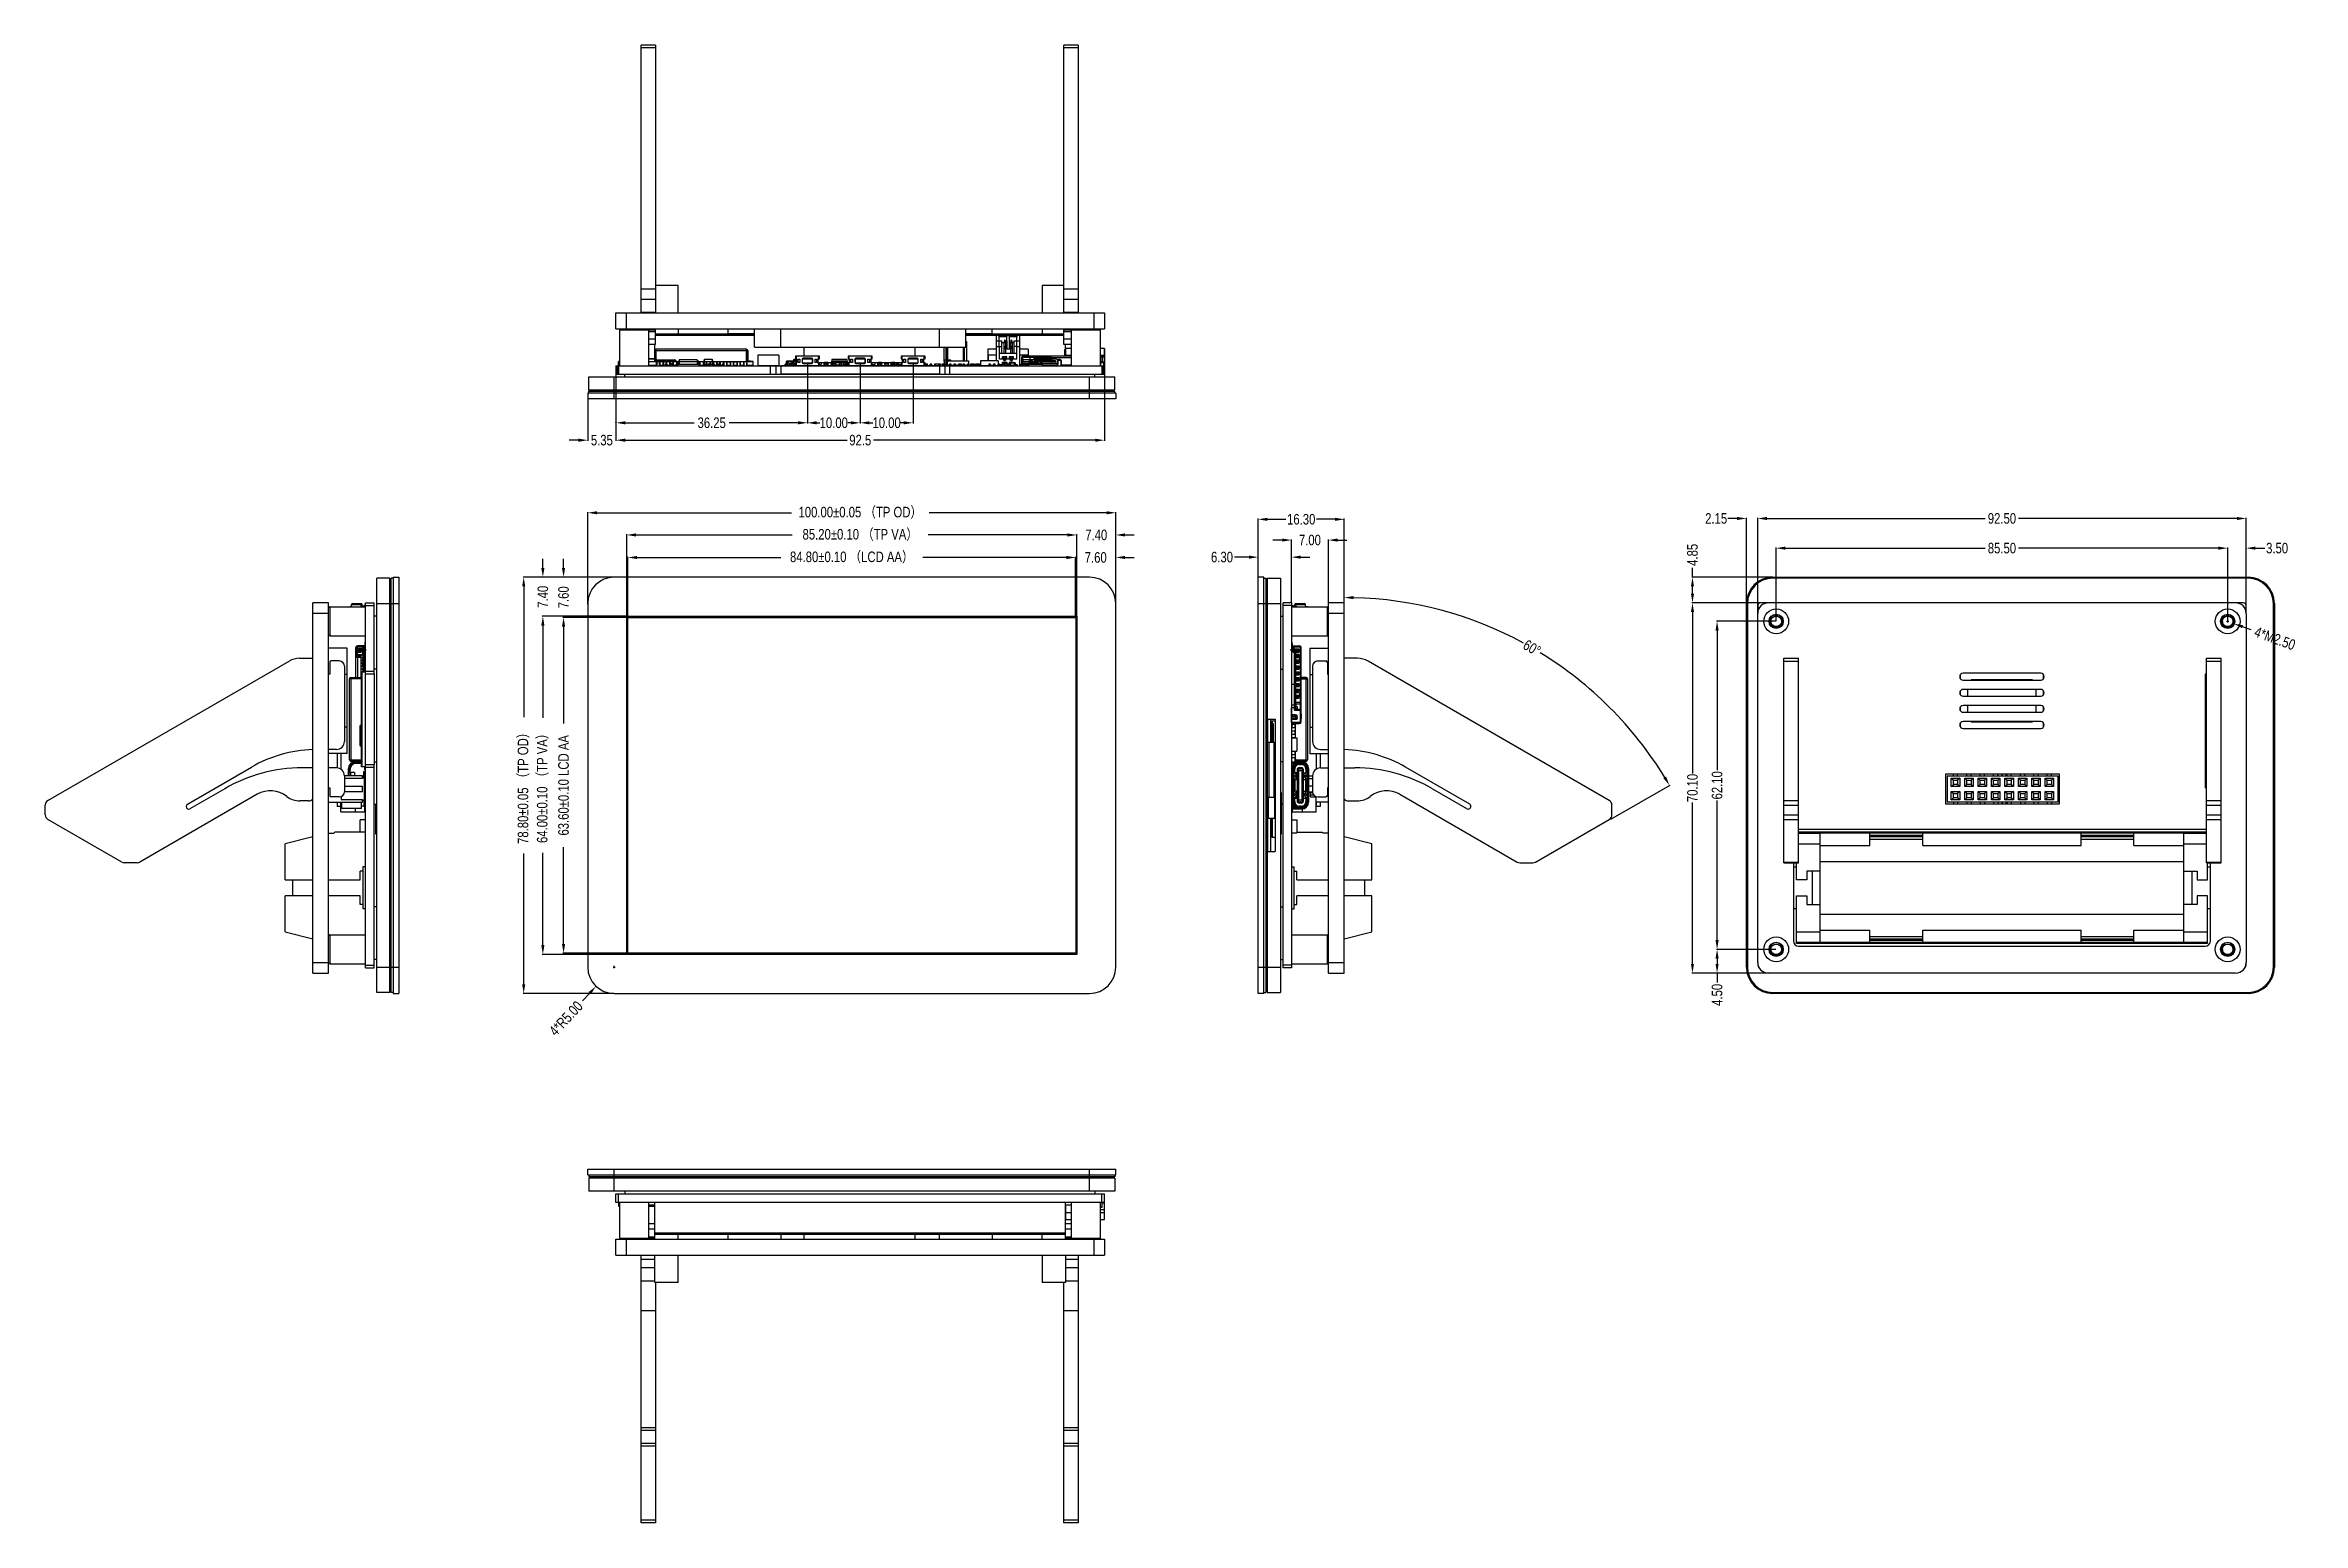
# Model space of a CAD drawing. Header units: inches. Extents: x -150 to 278, y -467 to -187.
import ezdxf

# ---------------------------------------------------------------- set-up
doc = ezdxf.new("R2010")
doc.units = ezdxf.units.IN
doc.header["$LTSCALE"] = 1.21
doc.header["$MEASUREMENT"] = 0
doc.header["$PDMODE"] = 3
doc.header["$PDSIZE"] = 0.3125
doc.layers.get('0').update_dxf_attribs({"linetype": 'CONTINUOUS'})
doc.layers.get('Defpoints').update_dxf_attribs({"linetype": 'CONTINUOUS'})
for name, color, linetype in [('BODY', 7, 'CONTINUOUS'), ('DIM', 3, 'CONTINUOUS'), ('IMPORTED12', 7, 'CONTINUOUS'), ('IMPORTED13', 7, 'CONTINUOUS'), ('INTFCLR_826469', 7, 'CONTINUOUS')]:
    doc.layers.add(name, color=color, linetype=linetype)
doc.styles.get("Standard").update_dxf_attribs({"font": 'txt', "width": 0.8})
doc.dimstyles.get("Standard").update_dxf_attribs({"dimtxt": 0.15625, "dimasz": 0.1875, "dimexe": 0.125, "dimexo": 0.0625, "dimgap": 0.09, "dimtad": 0, "dimtih": 1, "dimtoh": 1, "dimzin": 4, "dimdsep": 46, "dimtxsty": 'STANDARD', "dimblk": '_FILLED', "dimblk1": '_FILLED', "dimblk2": '_FILLED', "dimcen": 0.09, "dimazin": 1, "dimtp": 0.01, "dimtm": 0.01, "dimtfac": 1, "dimtofl": 0, "dimtmove": 0, "dimatfit": 3, "dimldrblk": '_FILLED', "dimfxl": 1, "dimtolj": 1, "dimtzin": 4, "dimarcsym": 0})

msp = doc.modelspace()

# ---------------------------------------------------------------- blocks, each defined once
blk = doc.blocks.new('_FILLED')
at = {"color": 0, "linetype": 'ByBlock'}
blk.add_solid([(0, 0), (-1, 0.17), (-1, -0.17)], dxfattribs=at)
blk = doc.blocks.new('*D143')
at = {"layer": 'Defpoints', "color": 0}
for p in [(45.3, -284.43), (-39.5, -295.76), (45.3, -295.76)]:
    blk.add_point(p, dxfattribs=at)
at = {"layer": 'DIM', "color": 0, "lineweight": -2}
for p, q in [((-39.5, -295.7), (-39.5, -284.3)), ((-37.75, -284.43), (-10.53, -284.43)), ((43.55, -284.43), (16.33, -284.43)), ((45.3, -295.7), (45.3, -284.3))]:
    blk.add_line(p, q, dxfattribs=at)
at = {"layer": 'DIM', "color": 0, "lineweight": -2, "xscale": 1.75, "yscale": 1.75, "zscale": 1.75, "rotation": 180}
blk.add_blockref('_FILLED', (-39.5, -284.43), dxfattribs=at)
at = {"layer": 'DIM', "color": 0, "lineweight": -2, "xscale": 1.75, "yscale": 1.75, "zscale": 1.75}
blk.add_blockref('_FILLED', (45.3, -284.43), dxfattribs=at)
at = {"layer": 'DIM', "color": 0, "insert": (2.9, -284.43), "char_height": 2, "attachment_point": 5}
blk.add_mtext('\\A1;84.80%%p0.10 （LCD AA）', dxfattribs=at)
blk = doc.blocks.new('*D144')
at = {"layer": 'Defpoints', "color": 0}
for p in [(45.5, -280.16), (-39.7, -295.56), (45.5, -295.56)]:
    blk.add_point(p, dxfattribs=at)
at = {"layer": 'DIM', "color": 0, "lineweight": -2}
for p, q in [((-39.7, -295.5), (-39.7, -280.04)), ((-37.95, -280.16), (-8.4, -280.16)), ((43.75, -280.16), (17.4, -280.16)), ((45.5, -295.5), (45.5, -280.04))]:
    blk.add_line(p, q, dxfattribs=at)
at = {"layer": 'DIM', "color": 0, "lineweight": -2, "xscale": 1.75, "yscale": 1.75, "zscale": 1.75, "rotation": 180}
blk.add_blockref('_FILLED', (-39.7, -280.16), dxfattribs=at)
at = {"layer": 'DIM', "color": 0, "lineweight": -2, "xscale": 1.75, "yscale": 1.75, "zscale": 1.75}
blk.add_blockref('_FILLED', (45.5, -280.16), dxfattribs=at)
at = {"layer": 'DIM', "color": 0, "insert": (4.5, -280.16), "char_height": 2, "attachment_point": 5}
blk.add_mtext('\\A1;85.20%%p0.10 （TP VA）', dxfattribs=at)
blk = doc.blocks.new('*D145')
at = {"layer": 'Defpoints', "color": 0}
for p in [(-39.5, -295.76), (-51.67, -359.36), (-39.5, -359.36)]:
    blk.add_point(p, dxfattribs=at)
at = {"layer": 'DIM', "color": 0, "lineweight": -2}
for p, q in [((-39.56, -295.76), (-51.79, -295.76)), ((-51.67, -297.51), (-51.67, -315.87)), ((-51.67, -357.61), (-51.67, -339.25)), ((-39.56, -359.36), (-51.79, -359.36))]:
    blk.add_line(p, q, dxfattribs=at)
at = {"layer": 'DIM', "color": 0, "lineweight": -2, "xscale": 1.75, "yscale": 1.75, "zscale": 1.75}
for p, rotation in [((-51.67, -295.76), 90), ((-51.67, -359.36), 270)]:
    blk.add_blockref('_FILLED', p, dxfattribs=dict(at, rotation=rotation))
at = {"layer": 'DIM', "color": 0, "insert": (-51.67, -327.56), "char_height": 2, "attachment_point": 5, "rotation": 90}
blk.add_mtext('\\A1;63.60%%p0.10 LCD AA', dxfattribs=at)
blk = doc.blocks.new('*D148')
at = {"layer": 'Defpoints', "color": 0}
for p in [(-42.1, -288.16), (-59.22, -366.96), (-42.1, -366.96)]:
    blk.add_point(p, dxfattribs=at)
at = {"layer": 'DIM', "color": 0, "lineweight": -2}
for p, q in [((-42.16, -288.16), (-59.35, -288.16)), ((-59.22, -289.91), (-59.22, -314.66)), ((-59.22, -365.21), (-59.22, -340.46)), ((-42.16, -366.96), (-59.35, -366.96))]:
    blk.add_line(p, q, dxfattribs=at)
at = {"layer": 'DIM', "color": 0, "lineweight": -2, "xscale": 1.75, "yscale": 1.75, "zscale": 1.75}
for p, rotation in [((-59.22, -288.16), 90), ((-59.22, -366.96), 270)]:
    blk.add_blockref('_FILLED', p, dxfattribs=dict(at, rotation=rotation))
at = {"layer": 'DIM', "color": 0, "insert": (-59.22, -327.56), "char_height": 2, "attachment_point": 5, "rotation": 90}
blk.add_mtext('\\A1;78.80%%p0.05 （TP OD）', dxfattribs=at)
blk = doc.blocks.new('*D149')
at = {"layer": 'Defpoints', "color": 0}
for p in [(-47.1, -275.96), (-47.1, -293.32), (52.9, -293.16)]:
    blk.add_point(p, dxfattribs=at)
at = {"layer": 'DIM', "color": 0, "lineweight": -2}
for p, q in [((-47.1, -293.25), (-47.1, -275.83)), ((-45.35, -275.96), (-8.52, -275.96)), ((51.15, -275.96), (17.54, -275.96)), ((52.9, -293.1), (52.9, -275.83))]:
    blk.add_line(p, q, dxfattribs=at)
at = {"layer": 'DIM', "color": 0, "lineweight": -2, "xscale": 1.75, "yscale": 1.75, "zscale": 1.75, "rotation": 180}
blk.add_blockref('_FILLED', (-47.1, -275.96), dxfattribs=at)
at = {"layer": 'DIM', "color": 0, "lineweight": -2, "xscale": 1.75, "yscale": 1.75, "zscale": 1.75}
blk.add_blockref('_FILLED', (52.9, -275.96), dxfattribs=at)
at = {"layer": 'DIM', "color": 0, "insert": (4.51, -275.96), "char_height": 2, "attachment_point": 5}
blk.add_mtext('\\A1;100.00%%p0.05 （TP OD）', dxfattribs=at)
blk = doc.blocks.new('*D151')
at = {"layer": 'Defpoints', "color": 0}
for p in [(-39.7, -295.56), (-55.59, -359.56), (-39.7, -359.56)]:
    blk.add_point(p, dxfattribs=at)
at = {"layer": 'DIM', "color": 0, "lineweight": -2}
for p, q in [((-39.76, -295.56), (-55.72, -295.56)), ((-55.59, -297.31), (-55.59, -314.8)), ((-55.59, -357.81), (-55.59, -340.33)), ((-39.76, -359.56), (-55.72, -359.56))]:
    blk.add_line(p, q, dxfattribs=at)
at = {"layer": 'DIM', "color": 0, "lineweight": -2, "xscale": 1.75, "yscale": 1.75, "zscale": 1.75}
for p, rotation in [((-55.59, -295.56), 90), ((-55.59, -359.56), 270)]:
    blk.add_blockref('_FILLED', p, dxfattribs=dict(at, rotation=rotation))
at = {"layer": 'DIM', "color": 0, "insert": (-55.59, -327.56), "char_height": 2, "attachment_point": 5, "rotation": 90}
blk.add_mtext('\\A1;64.00%%p0.10 （TP VA）', dxfattribs=at)
blk = doc.blocks.new('*D152')
at = {"layer": 'Defpoints', "color": 0}
for p in [(-42.1, -361.96), (-45.52, -365.61)]:
    blk.add_point(p, dxfattribs=at)
at = {"layer": 'DIM', "color": 0, "lineweight": -2}
for p, q in [((-42.3, -361.96), (-41.9, -361.96)), ((-42.1, -362.16), (-42.1, -361.76)), ((-48.06, -368.33), (-46.71, -366.89))]:
    blk.add_line(p, q, dxfattribs=at)
at = {"layer": 'DIM', "color": 0, "lineweight": -2, "xscale": 1.75, "yscale": 1.75, "zscale": 1.75, "rotation": 46.87539336843193}
blk.add_blockref('_FILLED', (-45.52, -365.61), dxfattribs=at)
at = {"layer": 'DIM', "color": 0, "insert": (-51.22, -371.7), "char_height": 2, "attachment_point": 5, "rotation": 46.8754}
blk.add_mtext('\\A1;4*R5.00', dxfattribs=at)
blk = doc.blocks.new('*D153')
at = {"layer": 'Defpoints', "color": 0}
for p in [(79.86, -284.36), (79.86, -288.16), (86.16, -293.01)]:
    blk.add_point(p, dxfattribs=at)
at = {"layer": 'DIM', "color": 0, "lineweight": -2}
for p, q in [((78.11, -284.36), (75.37, -284.36)), ((79.86, -288.1), (79.86, -284.23)), ((86.16, -292.95), (86.16, -284.23)), ((87.91, -284.36), (89.66, -284.36))]:
    blk.add_line(p, q, dxfattribs=at)
at = {"layer": 'DIM', "color": 0, "lineweight": -2, "xscale": 1.75, "yscale": 1.75, "zscale": 1.75}
blk.add_blockref('_FILLED', (79.86, -284.36), dxfattribs=at)
at = {"layer": 'DIM', "color": 0, "lineweight": -2, "xscale": 1.75, "yscale": 1.75, "zscale": 1.75, "rotation": 180}
blk.add_blockref('_FILLED', (86.16, -284.36), dxfattribs=at)
at = {"layer": 'DIM', "color": 0, "insert": (73.01, -284.36), "char_height": 2, "attachment_point": 5}
blk.add_mtext('\\A1;6.30', dxfattribs=at)
blk = doc.blocks.new('*D154')
at = {"layer": 'Defpoints', "color": 0}
for p in [(86.16, -281.13), (86.16, -293.01), (93.16, -293.01)]:
    blk.add_point(p, dxfattribs=at)
at = {"layer": 'DIM', "color": 0, "lineweight": -2}
for p, q in [((84.41, -281.13), (82.66, -281.13)), ((86.16, -292.95), (86.16, -281.01)), ((93.16, -292.95), (93.16, -281.01)), ((94.91, -281.13), (96.66, -281.13))]:
    blk.add_line(p, q, dxfattribs=at)
at = {"layer": 'DIM', "color": 0, "lineweight": -2, "xscale": 1.75, "yscale": 1.75, "zscale": 1.75}
blk.add_blockref('_FILLED', (86.16, -281.13), dxfattribs=at)
at = {"layer": 'DIM', "color": 0, "lineweight": -2, "xscale": 1.75, "yscale": 1.75, "zscale": 1.75, "rotation": 180}
blk.add_blockref('_FILLED', (93.16, -281.13), dxfattribs=at)
at = {"layer": 'DIM', "color": 0, "insert": (89.66, -281.13), "char_height": 2, "attachment_point": 5}
blk.add_mtext('\\A1;7.00', dxfattribs=at)
blk = doc.blocks.new('*D155')
at = {"layer": 'Defpoints', "color": 0}
for p in [(79.86, -277.2), (79.86, -288.16), (96.16, -293.01)]:
    blk.add_point(p, dxfattribs=at)
at = {"layer": 'DIM', "color": 0, "lineweight": -2}
for p, q in [((79.86, -288.1), (79.86, -277.07)), ((81.61, -277.2), (85.12, -277.2)), ((94.41, -277.2), (90.9, -277.2)), ((96.16, -292.95), (96.16, -277.07))]:
    blk.add_line(p, q, dxfattribs=at)
at = {"layer": 'DIM', "color": 0, "lineweight": -2, "xscale": 1.75, "yscale": 1.75, "zscale": 1.75, "rotation": 180}
blk.add_blockref('_FILLED', (79.86, -277.2), dxfattribs=at)
at = {"layer": 'DIM', "color": 0, "lineweight": -2, "xscale": 1.75, "yscale": 1.75, "zscale": 1.75}
blk.add_blockref('_FILLED', (96.16, -277.2), dxfattribs=at)
at = {"layer": 'DIM', "color": 0, "insert": (88.01, -277.2), "char_height": 2, "attachment_point": 5}
blk.add_mtext('\\A1;16.30', dxfattribs=at)
blk = doc.blocks.new('*D156')
at = {"layer": 'Defpoints', "color": 0}
for p in [(96.16, -293.01), (127.82, -299.45), (146.59, -334), (132.6, -342.08), (96.16, -363.11)]:
    blk.add_point(p, dxfattribs=at)
at = {"layer": 'DIM', "color": 0, "lineweight": -2}
for p, q in [((96.16, -292.95), (96.16, -291.88)), ((146.64, -333.97), (157.85, -327.5))]:
    blk.add_line(p, q, dxfattribs=at)
for start, end in [(61.4694, 88.5898), (31.4102, 58.5306)]:
    blk.add_arc((96.16, -363.11), 71.1, start, end, dxfattribs=at)
at = {"layer": 'DIM', "color": 0, "lineweight": -2, "xscale": 1.75, "yscale": 1.75, "zscale": 1.75}
for p, rotation in [((96.16, -292.01), 179.2948916595933), ((157.74, -327.56), 300.705108340077)]:
    blk.add_blockref('_FILLED', p, dxfattribs=dict(at, rotation=rotation))
at = {"layer": 'DIM', "color": 0, "insert": (131.71, -301.54), "char_height": 2, "attachment_point": 5, "rotation": 330}
blk.add_mtext('\\A1;60%%d', dxfattribs=at)
blk = doc.blocks.new('*D157')
at = {"layer": 'Defpoints', "color": 0}
for p in [(263.45, -282.66), (177.95, -296.51), (263.45, -296.51)]:
    blk.add_point(p, dxfattribs=at)
at = {"layer": 'DIM', "color": 0, "lineweight": -2}
for p, q in [((177.95, -296.45), (177.95, -282.53)), ((179.7, -282.66), (217.54, -282.66)), ((261.7, -282.66), (223.86, -282.66)), ((263.45, -296.45), (263.45, -282.53))]:
    blk.add_line(p, q, dxfattribs=at)
at = {"layer": 'DIM', "color": 0, "lineweight": -2, "xscale": 1.75, "yscale": 1.75, "zscale": 1.75, "rotation": 180}
blk.add_blockref('_FILLED', (177.95, -282.66), dxfattribs=at)
at = {"layer": 'DIM', "color": 0, "lineweight": -2, "xscale": 1.75, "yscale": 1.75, "zscale": 1.75}
blk.add_blockref('_FILLED', (263.45, -282.66), dxfattribs=at)
at = {"layer": 'DIM', "color": 0, "insert": (220.7, -282.66), "char_height": 2, "attachment_point": 5}
blk.add_mtext('\\A1;85.50', dxfattribs=at)
blk = doc.blocks.new('*D158')
at = {"layer": 'Defpoints', "color": 0}
for p in [(174.45, -277.04), (266.95, -293.52), (174.45, -295.01)]:
    blk.add_point(p, dxfattribs=at)
at = {"layer": 'DIM', "color": 0, "lineweight": -2}
for p, q in [((174.45, -294.95), (174.45, -276.92)), ((176.2, -277.04), (217.54, -277.04)), ((265.2, -277.04), (223.86, -277.04)), ((266.95, -293.45), (266.95, -276.92))]:
    blk.add_line(p, q, dxfattribs=at)
at = {"layer": 'DIM', "color": 0, "lineweight": -2, "xscale": 1.75, "yscale": 1.75, "zscale": 1.75, "rotation": 180}
blk.add_blockref('_FILLED', (174.45, -277.04), dxfattribs=at)
at = {"layer": 'DIM', "color": 0, "lineweight": -2, "xscale": 1.75, "yscale": 1.75, "zscale": 1.75}
blk.add_blockref('_FILLED', (266.95, -277.04), dxfattribs=at)
at = {"layer": 'DIM', "color": 0, "insert": (220.7, -277.04), "char_height": 2, "attachment_point": 5}
blk.add_mtext('\\A1;92.50', dxfattribs=at)
blk = doc.blocks.new('*D159')
at = {"layer": 'Defpoints', "color": 0}
for p in [(177.95, -296.51), (166.76, -358.61), (177.95, -358.61)]:
    blk.add_point(p, dxfattribs=at)
at = {"layer": 'DIM', "color": 0, "lineweight": -2}
for p, q in [((177.89, -296.51), (166.64, -296.51)), ((166.76, -298.26), (166.76, -324.67)), ((166.76, -356.86), (166.76, -330.45)), ((177.89, -358.61), (166.64, -358.61))]:
    blk.add_line(p, q, dxfattribs=at)
at = {"layer": 'DIM', "color": 0, "lineweight": -2, "xscale": 1.75, "yscale": 1.75, "zscale": 1.75}
for p, rotation in [((166.76, -296.51), 90), ((166.76, -358.61), 270)]:
    blk.add_blockref('_FILLED', p, dxfattribs=dict(at, rotation=rotation))
at = {"layer": 'DIM', "color": 0, "insert": (166.76, -327.56), "char_height": 2, "attachment_point": 5, "rotation": 90}
blk.add_mtext('\\A1;62.10', dxfattribs=at)
blk = doc.blocks.new('*D160')
at = {"layer": 'Defpoints', "color": 0}
for p in [(162.1, -293.01), (176.45, -293.01), (176.45, -363.11)]:
    blk.add_point(p, dxfattribs=at)
at = {"layer": 'DIM', "color": 0, "lineweight": -2}
for p, q in [((176.39, -293.01), (161.98, -293.01)), ((162.1, -294.76), (162.1, -325.31)), ((162.1, -361.36), (162.1, -330.82)), ((176.39, -363.11), (161.98, -363.11))]:
    blk.add_line(p, q, dxfattribs=at)
at = {"layer": 'DIM', "color": 0, "lineweight": -2, "xscale": 1.75, "yscale": 1.75, "zscale": 1.75}
for p, rotation in [((162.1, -293.01), 90), ((162.1, -363.11), 270)]:
    blk.add_blockref('_FILLED', p, dxfattribs=dict(at, rotation=rotation))
at = {"layer": 'DIM', "color": 0, "insert": (162.1, -328.06), "char_height": 2, "attachment_point": 5, "rotation": 90}
blk.add_mtext('\\A1;70.10', dxfattribs=at)
blk = doc.blocks.new('*D161')
at = {"layer": 'Defpoints', "color": 0}
for p in [(177.95, -358.61), (166.76, -363.11), (177.95, -363.11)]:
    blk.add_point(p, dxfattribs=at)
at = {"layer": 'DIM', "color": 0, "lineweight": -2}
for p, q in [((177.89, -358.61), (166.64, -358.61)), ((177.89, -363.11), (166.64, -363.11)), ((166.76, -360.36), (166.76, -361.36)), ((166.76, -363.11), (166.76, -364.86))]:
    blk.add_line(p, q, dxfattribs=at)
at = {"layer": 'DIM', "color": 0, "lineweight": -2, "xscale": 1.75, "yscale": 1.75, "zscale": 1.75}
for p, rotation in [((166.76, -358.61), 90), ((166.76, -363.11), 270)]:
    blk.add_blockref('_FILLED', p, dxfattribs=dict(at, rotation=rotation))
at = {"layer": 'DIM', "color": 0, "insert": (166.76, -367.22), "char_height": 2, "attachment_point": 5, "rotation": 90}
blk.add_mtext('\\A1;4.50', dxfattribs=at)
blk = doc.blocks.new('*D162')
at = {"layer": 'Defpoints', "color": 0}
for p in [(266.95, -282.66), (266.95, -292.7), (263.45, -296.51)]:
    blk.add_point(p, dxfattribs=at)
at = {"layer": 'DIM', "color": 0, "lineweight": -2}
for p, q in [((261.7, -282.66), (259.95, -282.66)), ((263.45, -296.45), (263.45, -282.53)), ((266.95, -292.63), (266.95, -282.53)), ((268.7, -282.66), (270.45, -282.66))]:
    blk.add_line(p, q, dxfattribs=at)
at = {"layer": 'DIM', "color": 0, "lineweight": -2, "xscale": 1.75, "yscale": 1.75, "zscale": 1.75}
blk.add_blockref('_FILLED', (263.45, -282.66), dxfattribs=at)
at = {"layer": 'DIM', "color": 0, "lineweight": -2, "xscale": 1.75, "yscale": 1.75, "zscale": 1.75, "rotation": 180}
blk.add_blockref('_FILLED', (266.95, -282.66), dxfattribs=at)
at = {"layer": 'DIM', "color": 0, "insert": (272.81, -282.66), "char_height": 2, "attachment_point": 5}
blk.add_mtext('\\A1;3.50', dxfattribs=at)
blk = doc.blocks.new('*D163')
at = {"layer": 'Defpoints', "color": 0}
for p in [(262.27, -296.09), (264.62, -296.94)]:
    blk.add_point(p, dxfattribs=at)
at = {"layer": 'DIM', "color": 0, "lineweight": -2}
for p, q in [((263.25, -296.51), (263.65, -296.51)), ((263.45, -296.71), (263.45, -296.31)), ((267.91, -298.13), (266.27, -297.53))]:
    blk.add_line(p, q, dxfattribs=at)
at = {"layer": 'DIM', "color": 0, "lineweight": -2, "xscale": 1.75, "yscale": 1.75, "zscale": 1.75, "rotation": 160.0889628707921}
blk.add_blockref('_FILLED', (264.62, -296.94), dxfattribs=at)
at = {"layer": 'DIM', "color": 0, "insert": (272.39, -299.75), "char_height": 2, "attachment_point": 5, "rotation": 340.089}
blk.add_mtext('\\A1;4*M2.50', dxfattribs=at)
blk = doc.blocks.new('*D164')
at = {"layer": 'Defpoints', "color": 0}
for p in [(162.1, -288.16), (177.3, -288.16), (176.45, -293.01)]:
    blk.add_point(p, dxfattribs=at)
at = {"layer": 'DIM', "color": 0, "lineweight": -2}
for p, q in [((162.1, -288.16), (162.1, -286.41)), ((177.24, -288.16), (161.98, -288.16)), ((162.1, -291.26), (162.1, -289.91)), ((176.39, -293.01), (161.98, -293.01))]:
    blk.add_line(p, q, dxfattribs=at)
at = {"layer": 'DIM', "color": 0, "lineweight": -2, "xscale": 1.75, "yscale": 1.75, "zscale": 1.75}
for p, rotation in [((162.1, -288.16), 90), ((162.1, -293.01), 270)]:
    blk.add_blockref('_FILLED', p, dxfattribs=dict(at, rotation=rotation))
at = {"layer": 'DIM', "color": 0, "insert": (162.1, -283.92), "char_height": 2, "attachment_point": 5, "rotation": 90}
blk.add_mtext('\\A1;4.85', dxfattribs=at)
blk = doc.blocks.new('*D165')
at = {"layer": 'Defpoints', "color": 0}
for p in [(172.3, -277.04), (172.3, -293.16), (174.45, -293.51)]:
    blk.add_point(p, dxfattribs=at)
at = {"layer": 'DIM', "color": 0, "lineweight": -2}
for p, q in [((170.55, -277.04), (168.8, -277.04)), ((172.3, -293.1), (172.3, -276.92)), ((174.45, -293.45), (174.45, -276.92)), ((176.2, -277.04), (177.95, -277.04))]:
    blk.add_line(p, q, dxfattribs=at)
at = {"layer": 'DIM', "color": 0, "lineweight": -2, "xscale": 1.75, "yscale": 1.75, "zscale": 1.75}
blk.add_blockref('_FILLED', (172.3, -277.04), dxfattribs=at)
at = {"layer": 'DIM', "color": 0, "lineweight": -2, "xscale": 1.75, "yscale": 1.75, "zscale": 1.75, "rotation": 180}
blk.add_blockref('_FILLED', (174.45, -277.04), dxfattribs=at)
at = {"layer": 'DIM', "color": 0, "insert": (166.58, -277.04), "char_height": 2, "attachment_point": 5}
blk.add_mtext('\\A1;2.15', dxfattribs=at)
blk = doc.blocks.new('*D166')
at = {"layer": 'Defpoints', "color": 0}
for p in [(45.5, -280.16), (52.9, -280.16), (52.9, -280.16)]:
    blk.add_point(p, dxfattribs=at)
at = {"layer": 'DIM', "color": 0, "lineweight": -2}
for p, q in [((43.75, -280.16), (42, -280.16)), ((45.5, -280.1), (45.5, -280.04)), ((52.9, -280.1), (52.9, -280.04)), ((54.65, -280.16), (56.4, -280.16))]:
    blk.add_line(p, q, dxfattribs=at)
at = {"layer": 'DIM', "color": 0, "lineweight": -2, "xscale": 1.75, "yscale": 1.75, "zscale": 1.75}
blk.add_blockref('_FILLED', (45.5, -280.16), dxfattribs=at)
at = {"layer": 'DIM', "color": 0, "lineweight": -2, "xscale": 1.75, "yscale": 1.75, "zscale": 1.75, "rotation": 180}
blk.add_blockref('_FILLED', (52.9, -280.16), dxfattribs=at)
at = {"layer": 'DIM', "color": 0, "insert": (49.2, -280.16), "char_height": 2, "attachment_point": 5}
blk.add_mtext('\\A1;7.40', dxfattribs=at)
blk = doc.blocks.new('*D167')
at = {"layer": 'Defpoints', "color": 0}
for p in [(45.3, -284.43), (52.9, -284.42), (52.9, -284.47)]:
    blk.add_point(p, dxfattribs=at)
at = {"layer": 'DIM', "color": 0, "lineweight": -2}
for p, q in [((43.55, -284.42), (41.8, -284.42)), ((45.3, -284.36), (45.3, -284.29)), ((52.9, -284.4), (52.9, -284.29)), ((54.65, -284.42), (56.4, -284.42))]:
    blk.add_line(p, q, dxfattribs=at)
at = {"layer": 'DIM', "color": 0, "lineweight": -2, "xscale": 1.75, "yscale": 1.75, "zscale": 1.75}
blk.add_blockref('_FILLED', (45.3, -284.42), dxfattribs=at)
at = {"layer": 'DIM', "color": 0, "lineweight": -2, "xscale": 1.75, "yscale": 1.75, "zscale": 1.75, "rotation": 180}
blk.add_blockref('_FILLED', (52.9, -284.42), dxfattribs=at)
at = {"layer": 'DIM', "color": 0, "insert": (49.1, -284.42), "char_height": 2, "attachment_point": 5}
blk.add_mtext('\\A1;7.60', dxfattribs=at)
blk = doc.blocks.new('*D168')
at = {"layer": 'Defpoints', "color": 0}
for p in [(-51.67, -288.16), (-42.1, -288.16), (-39.5, -295.76)]:
    blk.add_point(p, dxfattribs=at)
at = {"layer": 'DIM', "color": 0, "lineweight": -2}
for p, q in [((-51.67, -286.41), (-51.67, -284.66)), ((-42.16, -288.16), (-51.79, -288.16)), ((-39.56, -295.76), (-51.79, -295.76)), ((-51.67, -297.51), (-51.67, -299.26))]:
    blk.add_line(p, q, dxfattribs=at)
at = {"layer": 'DIM', "color": 0, "lineweight": -2, "xscale": 1.75, "yscale": 1.75, "zscale": 1.75}
for p, rotation in [((-51.67, -288.16), 270), ((-51.67, -295.76), 90)]:
    blk.add_blockref('_FILLED', p, dxfattribs=dict(at, rotation=rotation))
at = {"layer": 'DIM', "color": 0, "insert": (-51.67, -291.96), "char_height": 2, "attachment_point": 5, "rotation": 90}
blk.add_mtext('\\A1;7.60', dxfattribs=at)
blk = doc.blocks.new('*D169')
at = {"layer": 'Defpoints', "color": 0}
for p in [(-55.59, -288.16), (-42.1, -288.16), (-39.5, -295.56)]:
    blk.add_point(p, dxfattribs=at)
at = {"layer": 'DIM', "color": 0, "lineweight": -2}
for p, q in [((-55.59, -286.41), (-55.59, -284.66)), ((-42.16, -288.16), (-55.72, -288.16)), ((-39.56, -295.56), (-55.72, -295.56)), ((-55.59, -297.31), (-55.59, -299.06))]:
    blk.add_line(p, q, dxfattribs=at)
at = {"layer": 'DIM', "color": 0, "lineweight": -2, "xscale": 1.75, "yscale": 1.75, "zscale": 1.75}
for p, rotation in [((-55.59, -288.16), 270), ((-55.59, -295.56), 90)]:
    blk.add_blockref('_FILLED', p, dxfattribs=dict(at, rotation=rotation))
at = {"layer": 'DIM', "color": 0, "insert": (-55.59, -291.86), "char_height": 2, "attachment_point": 5, "rotation": 90}
blk.add_mtext('\\A1;7.40', dxfattribs=at)
blk = doc.blocks.new('*D173')
at = {"layer": 'Defpoints', "color": 0}
for p in [(-5.5, -247.71), (4.5, -247.71), (4.5, -258.93)]:
    blk.add_point(p, dxfattribs=at)
at = {"layer": 'DIM', "color": 0, "lineweight": -2}
for p, q in [((-5.5, -247.77), (-5.5, -259.05)), ((4.5, -247.77), (4.5, -259.05)), ((-3.75, -258.93), (-3.12, -258.93)), ((2.75, -258.93), (2.13, -258.93))]:
    blk.add_line(p, q, dxfattribs=at)
at = {"layer": 'DIM', "color": 0, "lineweight": -2, "xscale": 1.75, "yscale": 1.75, "zscale": 1.75, "rotation": 180}
blk.add_blockref('_FILLED', (-5.5, -258.93), dxfattribs=at)
at = {"layer": 'DIM', "color": 0, "lineweight": -2, "xscale": 1.75, "yscale": 1.75, "zscale": 1.75}
blk.add_blockref('_FILLED', (4.5, -258.93), dxfattribs=at)
at = {"layer": 'DIM', "color": 0, "insert": (-0.5, -258.93), "char_height": 2, "attachment_point": 5}
blk.add_mtext('\\A1;10.00', dxfattribs=at)
blk = doc.blocks.new('*D174')
at = {"layer": 'Defpoints', "color": 0}
for p in [(4.5, -247.71), (14.5, -247.71), (14.5, -258.93)]:
    blk.add_point(p, dxfattribs=at)
at = {"layer": 'DIM', "color": 0, "lineweight": -2}
for p, q in [((4.5, -247.77), (4.5, -259.05)), ((14.5, -247.77), (14.5, -259.05)), ((6.25, -258.93), (6.88, -258.93)), ((12.75, -258.93), (12.13, -258.93))]:
    blk.add_line(p, q, dxfattribs=at)
at = {"layer": 'DIM', "color": 0, "lineweight": -2, "xscale": 1.75, "yscale": 1.75, "zscale": 1.75, "rotation": 180}
blk.add_blockref('_FILLED', (4.5, -258.93), dxfattribs=at)
at = {"layer": 'DIM', "color": 0, "lineweight": -2, "xscale": 1.75, "yscale": 1.75, "zscale": 1.75}
blk.add_blockref('_FILLED', (14.5, -258.93), dxfattribs=at)
at = {"layer": 'DIM', "color": 0, "insert": (9.5, -258.93), "char_height": 2, "attachment_point": 5}
blk.add_mtext('\\A1;10.00', dxfattribs=at)
blk = doc.blocks.new('*D175')
at = {"layer": 'Defpoints', "color": 0}
for p in [(-41.75, -248.11), (50.76, -248.11), (50.76, -262.22)]:
    blk.add_point(p, dxfattribs=at)
at = {"layer": 'DIM', "color": 0, "lineweight": -2}
for p, q in [((-41.75, -248.17), (-41.75, -262.34)), ((50.76, -248.17), (50.76, -262.34)), ((-40, -262.22), (2.02, -262.22)), ((49.01, -262.22), (7, -262.22))]:
    blk.add_line(p, q, dxfattribs=at)
at = {"layer": 'DIM', "color": 0, "lineweight": -2, "xscale": 1.75, "yscale": 1.75, "zscale": 1.75, "rotation": 180}
blk.add_blockref('_FILLED', (-41.75, -262.22), dxfattribs=at)
at = {"layer": 'DIM', "color": 0, "lineweight": -2, "xscale": 1.75, "yscale": 1.75, "zscale": 1.75}
blk.add_blockref('_FILLED', (50.76, -262.22), dxfattribs=at)
at = {"layer": 'DIM', "color": 0, "insert": (4.51, -262.22), "char_height": 2, "attachment_point": 5}
blk.add_mtext('\\A1;92.5', dxfattribs=at)
blk = doc.blocks.new('*D176')
at = {"layer": 'Defpoints', "color": 0}
for p in [(-41.75, -258.93), (-41.75, -258.93), (-5.5, -258.93)]:
    blk.add_point(p, dxfattribs=at)
at = {"layer": 'DIM', "color": 0, "lineweight": -2}
for p, q in [((-41.75, -258.86), (-41.75, -258.8)), ((-40, -258.93), (-26.91, -258.93)), ((-7.25, -258.93), (-20.33, -258.93)), ((-5.5, -258.86), (-5.5, -258.8))]:
    blk.add_line(p, q, dxfattribs=at)
at = {"layer": 'DIM', "color": 0, "lineweight": -2, "xscale": 1.75, "yscale": 1.75, "zscale": 1.75, "rotation": 180}
blk.add_blockref('_FILLED', (-41.75, -258.93), dxfattribs=at)
at = {"layer": 'DIM', "color": 0, "lineweight": -2, "xscale": 1.75, "yscale": 1.75, "zscale": 1.75}
blk.add_blockref('_FILLED', (-5.5, -258.93), dxfattribs=at)
at = {"layer": 'DIM', "color": 0, "insert": (-23.62, -258.93), "char_height": 2, "attachment_point": 5}
blk.add_mtext('\\A1;36.25', dxfattribs=at)
blk = doc.blocks.new('*D177')
at = {"layer": 'Defpoints', "color": 0}
for p in [(-41.75, -249.71), (-47.1, -254.41), (-47.1, -262.22)]:
    blk.add_point(p, dxfattribs=at)
at = {"layer": 'DIM', "color": 0, "lineweight": -2}
for p, q in [((-41.75, -249.77), (-41.75, -262.34)), ((-47.1, -254.47), (-47.1, -262.34)), ((-48.85, -262.22), (-50.6, -262.22)), ((-40, -262.22), (-38.25, -262.22))]:
    blk.add_line(p, q, dxfattribs=at)
at = {"layer": 'DIM', "color": 0, "lineweight": -2, "xscale": 1.75, "yscale": 1.75, "zscale": 1.75}
blk.add_blockref('_FILLED', (-47.1, -262.22), dxfattribs=at)
at = {"layer": 'DIM', "color": 0, "lineweight": -2, "xscale": 1.75, "yscale": 1.75, "zscale": 1.75, "rotation": 180}
blk.add_blockref('_FILLED', (-41.75, -262.22), dxfattribs=at)
at = {"layer": 'DIM', "color": 0, "insert": (-44.42, -262.22), "char_height": 2, "attachment_point": 5}
blk.add_mtext('\\A1;5.35', dxfattribs=at)

# ---------------------------------------------------------------- dimensions: what is measured, and where the dimension line sits
at = {"layer": 'DIM'}
for base, p1, p2, override, picture, middle in [((4.502, -258.925), (-5.498, -247.71), (4.502, -247.71), {"dimtxt": 2, "dimasz": 1.75, "dimtih": 0, "dimtoh": 0, "dimzin": 0, "dimcen": 0.198, "dimadec": 0, "dimazin": 0, "dimtp": 0, "dimtm": 0, "dimtdec": 4, "dimtzin": 0}, '*D173', (-0.498, -258.925)), ((14.502, -258.925), (4.502, -247.71), (14.502, -247.71), {"dimtxt": 2, "dimasz": 1.75, "dimtih": 0, "dimtoh": 0, "dimzin": 0, "dimcen": 0.198, "dimadec": 0, "dimazin": 0, "dimtp": 0, "dimtm": 0, "dimtdec": 4, "dimtzin": 0}, '*D174', (9.502, -258.925)), ((-47.098, -262.218), (-41.748, -249.71), (-47.098, -254.41), {"dimtxt": 2, "dimasz": 1.75, "dimtih": 0, "dimtoh": 0, "dimzin": 0, "dimcen": 0.198, "dimadec": 0, "dimazin": 0, "dimtp": 0, "dimtm": 0, "dimtdec": 4, "dimtzin": 0}, '*D177', (-44.423, -262.218)), ((50.762, -262.218), (-41.748, -248.11), (50.762, -248.11), {"dimtxt": 2, "dimasz": 1.75, "dimtih": 0, "dimtoh": 0, "dimdec": 1, "dimzin": 0, "dimcen": 0.198, "dimadec": 0, "dimazin": 0, "dimtp": 0, "dimtm": 0, "dimtdec": 4, "dimtzin": 0}, '*D175', (4.507, -262.218)), ((-41.748, -258.925), (-5.498, -258.925), (-41.748, -258.925), {"dimtxt": 2, "dimasz": 1.75, "dimtih": 0, "dimtoh": 0, "dimzin": 0, "dimcen": 0.198, "dimadec": 0, "dimazin": 0, "dimtp": 0, "dimtm": 0, "dimtdec": 4, "dimtzin": 0}, '*D176', (-23.623, -258.925)), ((172.299, -277.04), (174.449, -293.512), (172.299, -293.162), {"dimtxt": 2, "dimasz": 1.75, "dimtih": 0, "dimtoh": 0, "dimzin": 0, "dimcen": 0.198, "dimadec": 0, "dimazin": 0, "dimtp": 0, "dimtm": 0, "dimtdec": 4, "dimtzin": 0}, '*D165', (166.575, -277.04)), ((174.449, -277.04), (266.949, -293.515), (174.449, -295.012), {"dimtxt": 2, "dimasz": 1.75, "dimtih": 0, "dimtoh": 0, "dimzin": 0, "dimcen": 0.198, "dimadec": 0, "dimazin": 0, "dimtp": 0, "dimtm": 0, "dimtdec": 4, "dimtzin": 0}, '*D158', (220.699, -277.04)), ((52.902, -280.161), (45.502, -280.161), (52.902, -280.161), {"dimtxt": 2, "dimasz": 1.75, "dimtih": 0, "dimtoh": 0, "dimzin": 0, "dimcen": 0.198, "dimadec": 0, "dimazin": 0, "dimtp": 0, "dimtm": 0, "dimtdec": 4, "dimtzin": 0}, '*D166', (49.202, -280.161)), ((263.449, -282.656), (177.949, -296.512), (263.449, -296.512), {"dimtxt": 2, "dimasz": 1.75, "dimtih": 0, "dimtoh": 0, "dimzin": 0, "dimcen": 0.198, "dimadec": 0, "dimazin": 0, "dimtp": 0, "dimtm": 0, "dimtdec": 4, "dimtzin": 0}, '*D157', (220.699, -282.656)), ((266.949, -282.656), (263.449, -296.512), (266.949, -292.697), {"dimtxt": 2, "dimasz": 1.75, "dimtih": 0, "dimtoh": 0, "dimzin": 0, "dimcen": 0.198, "dimadec": 0, "dimazin": 0, "dimtp": 0, "dimtm": 0, "dimtdec": 4, "dimtzin": 0}, '*D162', (272.806, -282.656)), ((52.902, -284.416), (45.302, -284.426), (52.902, -284.467), {"dimtxt": 2, "dimasz": 1.75, "dimtih": 0, "dimtoh": 0, "dimzin": 0, "dimcen": 0.198, "dimadec": 0, "dimazin": 0, "dimtp": 0, "dimtm": 0, "dimtdec": 4, "dimtzin": 0}, '*D167', (49.102, -284.416))]:
    dim = msp.add_linear_dim(base=base, p1=p1, p2=p2, dimstyle='STANDARD', override=override, dxfattribs=at)
    dim.commit()
    dim.dimension.update_dxf_attribs({"geometry": picture, "text_midpoint": middle})
for base, p1, p2, override, picture, middle in [((-47.098, -275.96), (52.902, -293.162), (-47.098, -293.315), {"dimtxt": 2, "dimasz": 1.75, "dimgap": 0.09, "dimtih": 0, "dimtoh": 0, "dimdec": 2, "dimzin": 0, "dimpost": ' （TP OD）', "dimblk": '_FILLED', "dimcen": 0.198, "dimadec": 0, "dimazin": 0, "dimtol": 1, "dimlim": 0, "dimtp": 0.05, "dimtm": 0.05, "dimtdec": 2, "dimtzin": 0}, '*D149', (4.507, -275.96)), ((45.502, -280.161), (-39.698, -295.562), (45.502, -295.562), {"dimtxt": 2, "dimasz": 1.75, "dimtih": 0, "dimtoh": 0, "dimzin": 0, "dimpost": ' （TP VA）', "dimblk": '_FILLED', "dimcen": 0.198, "dimadec": 0, "dimazin": 0, "dimtol": 1, "dimtp": 0.1, "dimtm": 0.1, "dimtzin": 0}, '*D144', (4.502, -280.161)), ((79.862, -277.198), (96.162, -293.012), (79.862, -288.162), {"dimtxt": 2, "dimasz": 1.75, "dimtih": 0, "dimtoh": 0, "dimzin": 0, "dimcen": 0.198, "dimadec": 0, "dimazin": 0, "dimtp": 0, "dimtm": 0, "dimtdec": 4, "dimtzin": 0}, '*D155', (88.012, -277.198)), ((45.302, -284.426), (-39.498, -295.762), (45.302, -295.762), {"dimtxt": 2, "dimasz": 1.75, "dimgap": 0.09, "dimtih": 0, "dimtoh": 0, "dimzin": 0, "dimpost": ' （LCD AA）', "dimcen": 0.198, "dimadec": 0, "dimazin": 0, "dimtol": 1, "dimlim": 0, "dimtp": 0.1, "dimtm": 0.1, "dimtdec": 2, "dimtzin": 0}, '*D143', (2.902, -284.426)), ((86.162, -281.134), (93.162, -293.012), (86.162, -293.012), {"dimtxt": 2, "dimasz": 1.75, "dimtih": 0, "dimtoh": 0, "dimzin": 0, "dimcen": 0.198, "dimadec": 0, "dimazin": 0, "dimtp": 0, "dimtm": 0, "dimtdec": 4, "dimtzin": 0}, '*D154', (89.662, -281.134)), ((79.862, -284.358), (86.162, -293.012), (79.862, -288.162), {"dimtxt": 2, "dimasz": 1.75, "dimtih": 0, "dimtoh": 0, "dimzin": 0, "dimcen": 0.198, "dimadec": 0, "dimazin": 0, "dimtp": 0, "dimtm": 0, "dimtdec": 4, "dimtzin": 0}, '*D153', (73.013, -284.358))]:
    dim = msp.add_linear_dim(base=base, p1=p1, p2=p2, dimstyle='STANDARD', override=override, dxfattribs=at)
    dim.commit()
    dim.dimension.update_dxf_attribs({"geometry": picture, "text_midpoint": middle, "dimtype": 160})
for base, p1, p2, override, picture, middle in [((162.102, -288.162), (176.449, -293.012), (177.299, -288.162), {"dimtxt": 2, "dimasz": 1.75, "dimtih": 0, "dimtoh": 0, "dimzin": 0, "dimcen": 0.198, "dimadec": 0, "dimazin": 0, "dimtp": 0, "dimtm": 0, "dimtdec": 4, "dimtzin": 0}, '*D164', (162.102, -283.922)), ((-55.59, -288.162), (-39.498, -295.562), (-42.098, -288.162), {"dimtxt": 2, "dimasz": 1.75, "dimtih": 0, "dimtoh": 0, "dimzin": 0, "dimcen": 0.198, "dimadec": 0, "dimazin": 0, "dimtp": 0, "dimtm": 0, "dimtdec": 4, "dimtzin": 0}, '*D169', (-55.59, -291.862)), ((-51.67, -288.162), (-39.498, -295.762), (-42.098, -288.162), {"dimtxt": 2, "dimasz": 1.75, "dimtih": 0, "dimtoh": 0, "dimzin": 0, "dimcen": 0.198, "dimadec": 0, "dimazin": 0, "dimtp": 0, "dimtm": 0, "dimtdec": 4, "dimtzin": 0}, '*D168', (-51.67, -291.962)), ((-59.221, -366.962), (-42.098, -288.162), (-42.098, -366.962), {"dimtxt": 2, "dimasz": 1.75, "dimtih": 0, "dimtoh": 0, "dimzin": 0, "dimpost": ' （TP OD）', "dimblk": '_FILLED', "dimcen": 0.198, "dimadec": 0, "dimazin": 0, "dimtol": 1, "dimtp": 0.05, "dimtm": 0.05, "dimtzin": 0}, '*D148', (-59.221, -327.562)), ((162.102, -293.012), (176.449, -363.112), (176.451, -293.012), {"dimtxt": 2, "dimasz": 1.75, "dimtih": 0, "dimtoh": 0, "dimzin": 0, "dimcen": 0.198, "dimadec": 0, "dimazin": 0, "dimtp": 0, "dimtm": 0, "dimtdec": 4, "dimtzin": 0}, '*D160', (162.102, -328.062)), ((-55.59, -359.562), (-39.698, -295.562), (-39.698, -359.562), {"dimtxt": 2, "dimasz": 1.75, "dimtih": 0, "dimtoh": 0, "dimzin": 0, "dimpost": ' （TP VA）', "dimblk": '_FILLED', "dimcen": 0.198, "dimadec": 0, "dimazin": 0, "dimtol": 1, "dimtp": 0.1, "dimtm": 0.1, "dimtzin": 0}, '*D151', (-55.59, -327.562)), ((166.763, -358.612), (177.949, -296.512), (177.949, -358.612), {"dimtxt": 2, "dimasz": 1.75, "dimtih": 0, "dimtoh": 0, "dimzin": 0, "dimcen": 0.198, "dimadec": 0, "dimazin": 0, "dimtp": 0, "dimtm": 0, "dimtdec": 4, "dimtzin": 0}, '*D159', (166.763, -327.562)), ((166.763, -363.112), (177.949, -358.612), (177.949, -363.112), {"dimtxt": 2, "dimasz": 1.75, "dimtih": 0, "dimtoh": 0, "dimzin": 0, "dimcen": 0.198, "dimadec": 0, "dimazin": 0, "dimtp": 0, "dimtm": 0, "dimtdec": 4, "dimtzin": 0}, '*D161', (166.763, -367.219))]:
    dim = msp.add_linear_dim(base=base, p1=p1, p2=p2, angle=90, dimstyle='STANDARD', override=override, dxfattribs=at)
    dim.commit()
    dim.dimension.update_dxf_attribs({"geometry": picture, "text_midpoint": middle})
dim = msp.add_angular_dim_2l(base=(127.819, -299.446), line1=((132.598, -342.076), (146.589, -333.998)), line2=((96.162, -363.112), (96.162, -293.012)), dimstyle='STANDARD', override={"dimtxt": 2, "dimasz": 1.75, "dimtih": 0, "dimtoh": 0, "dimzin": 0, "dimcen": 0.198, "dimadec": 0, "dimazin": 0, "dimtp": 0, "dimtm": 0, "dimtdec": 4, "dimtzin": 0}, dxfattribs=at)
dim.commit()
dim.dimension.update_dxf_attribs({"geometry": '*D156', "text_midpoint": (131.713, -301.535)})
dim = msp.add_linear_dim(base=(-51.67, -359.362), p1=(-39.498, -295.762), p2=(-39.498, -359.362), angle=90, dimstyle='STANDARD', override={"dimtxt": 2, "dimasz": 1.75, "dimtih": 0, "dimtoh": 0, "dimzin": 0, "dimpost": ' LCD AA', "dimblk": '_FILLED', "dimcen": 0.198, "dimadec": 0, "dimazin": 0, "dimtol": 1, "dimtp": 0.1, "dimtm": 0.1, "dimtzin": 0}, dxfattribs=at)
dim.commit()
dim.dimension.update_dxf_attribs({"geometry": '*D145', "text_midpoint": (-51.67, -327.562), "dimtype": 160})
dim = msp.add_diameter_dim_2p(p1=(262.274, -296.086), p2=(264.624, -296.938), dimstyle='STANDARD', override={"dimtxt": 2, "dimasz": 1.75, "dimtih": 0, "dimtoh": 0, "dimzin": 0, "dimpost": '4*M<>', "dimcen": 0.198, "dimadec": 0, "dimazin": 0, "dimtp": 0, "dimtm": 0, "dimtdec": 4, "dimtzin": 0}, dxfattribs=at)
dim.commit()
dim.dimension.update_dxf_attribs({"geometry": '*D163', "text_midpoint": (272.189, -299.678), "dimtype": 163})
dim = msp.add_radius_dim(center=(-42.098, -361.962), mpoint=(-45.516, -365.611), dimstyle='STANDARD', override={"dimtxt": 2, "dimasz": 1.75, "dimtih": 0, "dimtoh": 0, "dimzin": 0, "dimpost": '4*R<>', "dimcen": 0.198, "dimadec": 0, "dimazin": 0, "dimtp": 0, "dimtm": 0, "dimtdec": 4, "dimtzin": 0}, dxfattribs=at)
dim.commit()
dim.dimension.update_dxf_attribs({"geometry": '*D152', "text_midpoint": (-51.219, -371.701), "dimtype": 164})

# ---------------------------------------------------------------- linework, layer by layer
at = {"color": 7, "linetype": 'Continuous'}
for p, q in [((-36.998, -238.11), (-36.998, -187.433)), ((-34.248, -187.433), (-36.998, -187.433)), ((-34.248, -187.933), (-36.998, -187.933)), ((-34.248, -187.433), (-34.248, -238.11)), ((45.802, -187.433), (43.052, -187.433)), ((43.052, -238.11), (43.052, -187.433)), ((45.802, -187.933), (43.052, -187.933)), ((45.802, -187.433), (45.802, -238.11)), ((-34.248, -233.613), (-36.998, -233.613)), ((-29.938, -232.91), (-34.248, -232.91)), ((-29.938, -238.11), (-29.938, -232.91)), ((43.052, -232.91), (38.942, -232.91)), ((38.942, -232.91), (38.942, -238.11)), ((45.802, -233.613), (43.052, -233.613)), ((-41.748, -241.11), (-41.748, -238.11)), ((-41.748, -238.11), (50.752, -238.11)), ((-39.748, -241.11), (-39.748, -238.11)), ((-34.248, -235.613), (-36.998, -235.613)), ((-36.998, -238.01), (-34.248, -238.01)), ((45.802, -235.613), (43.052, -235.613)), ((43.052, -238.01), (45.802, -238.01)), ((48.752, -238.11), (48.752, -241.11)), ((50.752, -238.11), (50.752, -241.11)), ((-41.748, -241.11), (50.752, -241.11)), ((-40.798, -241.11), (-40.998, -241.31)), ((-40.998, -248.11), (-40.998, -241.31)), ((-40.998, -241.31), (-34.248, -241.31)), ((-35.698, -241.11), (-35.498, -241.31)), ((-35.498, -248.11), (-35.498, -241.31)), ((-35.498, -241.61), (-34.248, -241.61)), ((-34.248, -243.11), (-35.498, -243.11)), ((-34.248, -244.11), (-34.248, -241.11)), ((-34.248, -242.11), (-15.498, -242.11)), ((-34.248, -242.31), (-15.498, -242.31)), ((-29.938, -241.11), (-29.938, -242.11)), ((-20.498, -242.11), (-20.498, -241.11)), ((-20.498, -241.99), (-15.498, -241.99)), ((-15.498, -244.61), (-15.498, -241.11)), ((-10.498, -244.61), (-10.498, -241.11)), ((19.502, -244.61), (19.502, -241.11)), ((24.502, -244.61), (24.502, -241.11)), ((24.502, -241.99), (29.502, -241.99)), ((24.502, -242.11), (43.052, -242.11)), ((24.502, -242.31), (30.541, -242.31)), ((24.677, -243.61), (24.502, -243.61)), ((24.677, -247.21), (24.677, -243.61)), ((29.502, -242.11), (29.502, -241.11)), ((30.241, -242.31), (30.241, -247.01)), ((30.241, -243.41), (31.316, -243.41)), ((30.541, -242.31), (34.741, -242.31)), ((30.841, -242.61), (30.541, -242.31)), ((30.841, -242.61), (32.291, -242.61)), ((30.841, -244.51), (30.841, -242.61)), ((31.316, -244.51), (31.316, -243.41)), ((31.806, -243.31), (31.706, -243.81)), ((31.926, -243.31), (31.806, -243.31)), ((31.926, -243.31), (32.026, -243.81)), ((32.291, -242.31), (32.291, -242.61)), ((32.291, -243.71), (32.291, -242.61)), ((32.291, -243.41), (32.302, -243.41)), ((32.302, -244.96), (32.302, -243.41)), ((32.691, -242.61), (32.691, -242.31)), ((32.691, -242.61), (34.141, -242.61)), ((32.691, -242.61), (32.691, -243.86)), ((33.056, -243.31), (32.956, -243.81)), ((33.176, -243.31), (33.056, -243.31)), ((33.176, -243.31), (33.276, -243.81)), ((33.666, -243.41), (34.752, -243.41)), ((33.666, -245.81), (33.666, -243.41)), ((34.441, -242.31), (34.141, -242.61)), ((34.141, -245.81), (34.141, -242.61)), ((34.741, -242.31), (43.052, -242.31)), ((34.741, -244.51), (34.741, -242.31)), ((34.752, -248.009), (34.752, -243.41)), ((38.942, -241.11), (38.942, -242.11)), ((43.052, -244.11), (43.052, -241.11)), ((43.052, -241.31), (50.002, -241.31)), ((43.052, -241.61), (44.502, -241.61)), ((44.502, -243.11), (43.052, -243.11)), ((44.702, -241.11), (44.502, -241.31)), ((44.502, -248.11), (44.502, -241.31)), ((49.802, -241.11), (50.002, -241.31)), ((50.002, -248.11), (50.002, -241.31)), ((-41.252, -248.075), (-41.252, -247.345)), ((-40.998, -247.345), (-41.252, -247.345)), ((-41.248, -248.11), (-41.248, -247.38)), ((-40.998, -247.38), (-41.248, -247.38)), ((-34.248, -244.11), (-35.498, -244.11)), ((-34.402, -246.81), (-35.498, -246.81)), ((-35.498, -246.826), (-34.402, -246.826)), ((-35.498, -247.31), (-35.168, -247.31)), ((-35.498, -247.345), (-33.499, -247.345)), ((-34.208, -247.38), (-35.498, -247.38)), ((-35.295, -247.31), (-35.295, -247.345)), ((-35.168, -247.345), (-35.168, -247.31)), ((-34.402, -245.26), (-34.402, -247.172)), ((-34.202, -247.11), (-34.402, -247.11)), ((-34.402, -247.31), (-34.402, -247.172)), ((-34.398, -245.232), (-34.398, -244.11)), ((-34.398, -247.345), (-34.398, -245.295)), ((-34.398, -247.145), (-34.198, -247.145)), ((-34.212, -247.345), (-34.212, -247.31)), ((-34.212, -247.31), (-32.977, -247.31)), ((-34.208, -247.345), (-34.208, -247.38)), ((-34.202, -245.26), (-34.202, -247.11)), ((-34.198, -245.295), (-34.198, -247.31)), ((-34.152, -246.81), (-34.198, -246.81)), ((-34.198, -246.826), (-34.152, -246.826)), ((-34.152, -245.046), (-34.152, -245.01)), ((-17.052, -245.01), (-34.152, -245.01)), ((-34.152, -245.21), (-34.152, -245.046)), ((-34.152, -246.81), (-34.152, -245.21)), ((-34.152, -245.26), (-17.052, -245.26)), ((-34.152, -246.845), (-34.152, -247.11)), ((-34.148, -247.145), (-34.148, -245.21)), ((-17.048, -245.295), (-34.148, -245.295)), ((-34.057, -248.075), (-34.057, -247.345)), ((-34.037, -247.345), (-34.037, -247.31)), ((-34.033, -247.345), (-34.033, -248.11)), ((-33.952, -247.01), (-30.592, -247.01)), ((-33.948, -247.045), (-30.588, -247.045)), ((-33.834, -247.045), (-33.834, -247.3)), ((-33.74, -247.3), (-33.834, -247.3)), ((-33.831, -247.3), (-33.831, -247.045)), ((-33.83, -247.305), (-33.831, -247.3)), ((-33.83, -247.055), (-33.83, -247.31)), ((-33.744, -247.055), (-33.83, -247.055)), ((-33.827, -247.055), (-33.827, -247.31)), ((-33.744, -247.045), (-33.744, -247.3)), ((-33.741, -247.3), (-33.741, -247.045)), ((-33.74, -247.305), (-33.741, -247.3)), ((-33.74, -247.055), (-33.74, -247.31)), ((-33.515, -247.055), (-33.74, -247.055)), ((-33.737, -247.055), (-33.737, -247.31)), ((-33.543, -247.045), (-33.543, -247.3)), ((-33.539, -247.055), (-33.532, -247.045)), ((-33.539, -247.31), (-33.539, -247.055)), ((-33.526, -247.05), (-33.525, -247.055)), ((-33.525, -247.055), (-33.525, -247.31)), ((-33.515, -247.045), (-33.515, -247.3)), ((-33.51, -247.3), (-33.515, -247.3)), ((-33.51, -247.31), (-33.51, -247.055)), ((-33.36, -247.055), (-33.51, -247.055)), ((-33.5, -247.045), (-33.5, -247.31)), ((-33.487, -247.31), (-33.487, -248.11)), ((-33.483, -248.11), (-33.483, -247.345)), ((-33.483, -247.345), (-32.229, -247.345)), ((-33.467, -247.345), (-33.467, -248.075)), ((-33.36, -247.31), (-33.36, -247.046)), ((-33.36, -247.06), (-33.348, -247.06)), ((-33.348, -247.07), (-33.36, -247.07)), ((-33.348, -247.045), (-33.348, -247.3)), ((-33.327, -247.3), (-33.348, -247.3)), ((-33.338, -247.3), (-33.338, -247.045)), ((-33.338, -247.31), (-33.338, -247.3)), ((-33.327, -247.31), (-33.327, -247.045)), ((-33.322, -247.045), (-33.322, -247.31)), ((-33.312, -247.345), (-33.312, -247.31)), ((-33.308, -247.38), (-33.308, -247.345)), ((-32.938, -247.38), (-33.308, -247.38)), ((-32.977, -247.345), (-32.977, -247.31)), ((-32.942, -247.345), (-32.942, -247.31)), ((-32.942, -247.31), (-32.042, -247.31)), ((-32.938, -247.345), (-32.938, -247.38)), ((-32.787, -248.075), (-32.787, -247.345)), ((-32.767, -247.345), (-32.767, -247.31)), ((-32.763, -247.345), (-32.763, -248.11)), ((-32.396, -247.836), (-32.396, -248.079)), ((-32.396, -247.836), (-32.091, -247.836)), ((-32.365, -247.836), (-32.365, -247.805)), ((-32.121, -247.805), (-32.365, -247.805)), ((-32.365, -248.079), (-32.365, -247.836)), ((-32.322, -247.31), (-32.322, -247.045)), ((-32.278, -247.055), (-32.322, -247.055)), ((-32.3, -247.805), (-32.3, -247.802)), ((-32.3, -247.802), (-32.193, -247.802)), ((-32.282, -247.05), (-32.284, -247.046)), ((-32.281, -247.055), (-32.282, -247.05)), ((-32.281, -247.31), (-32.281, -247.055)), ((-32.278, -247.31), (-32.278, -247.055)), ((-32.255, -247.805), (-32.255, -247.802)), ((-32.237, -247.802), (-32.237, -247.805)), ((-32.217, -247.31), (-32.217, -247.802)), ((-32.213, -247.805), (-32.213, -247.345)), ((-32.213, -247.345), (-30.959, -247.345)), ((-32.197, -247.045), (-32.197, -247.3)), ((-32.192, -247.3), (-32.197, -247.3)), ((-32.197, -247.345), (-32.197, -247.805)), ((-32.194, -247.3), (-32.194, -247.045)), ((-32.193, -247.305), (-32.194, -247.3)), ((-32.193, -247.802), (-32.193, -247.805)), ((-32.192, -247.055), (-32.192, -247.31)), ((-31.878, -247.055), (-32.192, -247.055)), ((-32.19, -247.055), (-32.19, -247.31)), ((-32.121, -247.805), (-32.121, -247.836)), ((-32.121, -247.836), (-32.121, -248.079)), ((-32.091, -248.079), (-32.091, -247.836)), ((-32.042, -247.345), (-32.042, -247.31)), ((-32.038, -247.38), (-32.038, -247.345)), ((-31.668, -247.38), (-32.038, -247.38)), ((-31.996, -247.045), (-31.996, -247.3)), ((-31.992, -247.055), (-31.985, -247.045)), ((-31.992, -247.335), (-31.992, -247.055)), ((-31.992, -247.335), (-31.878, -247.335)), ((-31.977, -247.335), (-31.985, -247.345)), ((-31.977, -247.055), (-31.977, -247.335)), ((-31.882, -247.046), (-31.886, -247.045)), ((-31.878, -247.055), (-31.882, -247.046)), ((-31.878, -247.335), (-31.878, -247.055)), ((-31.878, -247.06), (-31.684, -247.06)), ((-31.677, -247.07), (-31.878, -247.07)), ((-31.878, -247.31), (-31.847, -247.31)), ((-31.847, -247.345), (-31.847, -247.31)), ((-31.847, -247.32), (-31.702, -247.32)), ((-31.702, -247.33), (-31.847, -247.33)), ((-31.706, -247.345), (-31.706, -247.31)), ((-31.68, -247.061), (-31.684, -247.06)), ((-31.677, -247.07), (-31.68, -247.061)), ((-31.677, -247.31), (-31.677, -247.07)), ((-31.672, -247.345), (-31.672, -247.31)), ((-31.672, -247.31), (-30.772, -247.31)), ((-31.668, -247.345), (-31.668, -247.38)), ((-31.666, -247.31), (-31.666, -247.055)), ((-31.564, -247.055), (-31.666, -247.055)), ((-31.568, -247.05), (-31.571, -247.046)), ((-31.567, -247.055), (-31.568, -247.05)), ((-31.567, -247.31), (-31.567, -247.055)), ((-31.564, -247.055), (-31.564, -247.31)), ((-31.517, -248.075), (-31.517, -247.345)), ((-31.497, -247.345), (-31.497, -247.31)), ((-31.493, -247.345), (-31.493, -248.11)), ((-31.381, -248.11), (-31.381, -247.785)), ((-31.051, -247.785), (-31.381, -247.785)), ((-31.289, -247.785), (-31.289, -247.775)), ((-31.289, -247.775), (-31.132, -247.775)), ((-31.286, -247.785), (-31.286, -247.775)), ((-31.165, -247.31), (-31.165, -247.107)), ((-31.145, -247.107), (-31.165, -247.107)), ((-31.161, -247.31), (-31.161, -247.142)), ((-31.161, -247.142), (-31.145, -247.142)), ((-31.145, -247.29), (-31.145, -247.045)), ((-31.141, -247.045), (-31.141, -247.31)), ((-31.136, -247.785), (-31.136, -247.775)), ((-31.132, -247.785), (-31.132, -247.775)), ((-31.051, -248.11), (-31.051, -247.785)), ((-30.947, -247.31), (-30.947, -248.11)), ((-30.947, -247.345), (-29.9, -247.345)), ((-30.943, -248.11), (-30.943, -247.345)), ((-30.927, -247.345), (-30.927, -248.075)), ((-30.772, -247.345), (-30.772, -247.31)), ((-30.772, -247.325), (-30.402, -247.325)), ((-30.768, -247.38), (-30.768, -247.345)), ((-30.398, -247.38), (-30.768, -247.38)), ((-30.745, -247.345), (-30.745, -247.325)), ((-30.741, -247.325), (-30.741, -247.345)), ((-30.664, -247.345), (-30.664, -247.325)), ((-30.664, -247.335), (-30.66, -247.335)), ((-30.66, -247.325), (-30.66, -247.335)), ((-30.435, -247.345), (-30.435, -247.325)), ((-30.402, -247.345), (-30.402, -247.31)), ((-30.402, -247.31), (-16.802, -247.31)), ((-30.398, -247.345), (-30.398, -247.38)), ((-30.37, -247.836), (-30.37, -248.079)), ((-30.37, -247.836), (-30.065, -247.836)), ((-30.345, -247.279), (-30.345, -247.31)), ((-30.341, -247.284), (-30.341, -247.31)), ((-30.339, -247.836), (-30.339, -247.805)), ((-30.095, -247.805), (-30.339, -247.805)), ((-30.339, -248.079), (-30.339, -247.836)), ((-30.274, -247.805), (-30.274, -247.802)), ((-30.274, -247.802), (-30.167, -247.802)), ((-30.247, -247.805), (-30.247, -247.345)), ((-30.229, -247.805), (-30.229, -247.802)), ((-30.227, -247.345), (-30.227, -247.31)), ((-30.223, -247.345), (-30.223, -247.805)), ((-30.211, -247.802), (-30.211, -247.805)), ((-30.167, -247.802), (-30.167, -247.805)), ((-30.095, -247.805), (-30.095, -247.836)), ((-30.095, -247.836), (-30.095, -248.079)), ((-30.065, -248.079), (-30.065, -247.836)), ((-29.998, -248.11), (-29.998, -247.81)), ((-29.998, -247.81), (-25.998, -247.81)), ((-29.898, -247.81), (-29.898, -247.31)), ((-29.751, -247.01), (-29.751, -247.124)), ((-26.351, -247.01), (-29.751, -247.01)), ((-29.698, -247.81), (-29.698, -247.11)), ((-26.351, -247.01), (-26.351, -247.11)), ((-26.351, -247.11), (-26.298, -247.11)), ((-26.298, -247.81), (-26.298, -247.11)), ((-26.098, -247.81), (-26.098, -247.31)), ((-26.09, -247.345), (-25.879, -247.345)), ((-25.998, -248.11), (-25.998, -247.81)), ((-25.867, -247.31), (-25.867, -248.11)), ((-25.867, -247.345), (-24.609, -247.345)), ((-25.863, -248.11), (-25.863, -247.345)), ((-25.847, -247.345), (-25.847, -248.075)), ((-25.692, -247.345), (-25.692, -247.31)), ((-25.688, -247.38), (-25.688, -247.345)), ((-25.318, -247.38), (-25.688, -247.38)), ((-25.322, -247.345), (-25.322, -247.31)), ((-25.318, -247.345), (-25.318, -247.38)), ((-25.176, -247.836), (-25.176, -248.079)), ((-25.176, -247.836), (-25.176, -248.079)), ((-25.176, -247.836), (-24.871, -247.836)), ((-25.167, -247.815), (-25.167, -247.345)), ((-25.147, -247.345), (-25.147, -247.31)), ((-25.145, -247.836), (-25.145, -247.805)), ((-24.901, -247.805), (-25.145, -247.805)), ((-25.145, -248.079), (-25.145, -247.836)), ((-25.143, -247.345), (-25.143, -247.805)), ((-25.08, -247.805), (-25.08, -247.802)), ((-25.08, -247.802), (-24.967, -247.802)), ((-25.074, -247.802), (-25.074, -247.805)), ((-25.072, -247.802), (-25.072, -247.805)), ((-25.063, -247.802), (-25.063, -247.805)), ((-25.055, -247.805), (-25.055, -247.802)), ((-24.967, -247.802), (-24.967, -247.805)), ((-24.901, -247.805), (-24.901, -247.836)), ((-24.901, -247.836), (-24.901, -248.079)), ((-24.871, -248.079), (-24.871, -247.836)), ((-24.597, -247.31), (-24.597, -248.11)), ((-24.597, -247.345), (-23.339, -247.345)), ((-24.593, -248.11), (-24.593, -247.345)), ((-24.577, -247.345), (-24.577, -248.075)), ((-24.422, -247.345), (-24.422, -247.31)), ((-24.418, -247.38), (-24.418, -247.345)), ((-24.048, -247.38), (-24.418, -247.38)), ((-24.303, -246.91), (-24.166, -246.91)), ((-24.298, -248.11), (-24.298, -247.785)), ((-24.298, -247.785), (-23.968, -247.785)), ((-24.217, -247.785), (-24.217, -247.775)), ((-24.217, -247.775), (-24.059, -247.775)), ((-24.138, -247.785), (-24.138, -247.775)), ((-24.059, -247.785), (-24.059, -247.775)), ((-24.052, -247.345), (-24.052, -247.31)), ((-24.048, -247.345), (-24.048, -247.38)), ((-23.968, -248.11), (-23.968, -247.785)), ((-23.897, -248.075), (-23.897, -247.345)), ((-23.877, -247.345), (-23.877, -247.31)), ((-23.873, -247.345), (-23.873, -248.11)), ((-23.395, -247.836), (-23.395, -248.079)), ((-23.395, -247.836), (-23.09, -247.836)), ((-23.364, -247.836), (-23.364, -247.805)), ((-23.121, -247.805), (-23.364, -247.805)), ((-23.364, -248.079), (-23.364, -247.836)), ((-23.327, -247.31), (-23.327, -247.805)), ((-23.327, -247.345), (-22.069, -247.345)), ((-23.323, -247.805), (-23.323, -247.345)), ((-23.307, -247.345), (-23.307, -247.805)), ((-23.293, -247.802), (-23.293, -247.805)), ((-23.293, -247.802), (-23.186, -247.802)), ((-23.291, -247.802), (-23.291, -247.805)), ((-23.283, -247.802), (-23.283, -247.805)), ((-23.274, -247.805), (-23.274, -247.802)), ((-23.186, -247.802), (-23.186, -247.805)), ((-23.152, -247.345), (-23.152, -247.31)), ((-23.148, -247.38), (-23.148, -247.345)), ((-22.778, -247.38), (-23.148, -247.38)), ((-23.121, -247.805), (-23.121, -247.836)), ((-23.121, -247.836), (-23.121, -248.079)), ((-23.09, -248.079), (-23.09, -247.836)), ((-22.782, -247.345), (-22.782, -247.31)), ((-22.778, -247.345), (-22.778, -247.38)), ((-22.627, -248.075), (-22.627, -247.345)), ((-22.607, -247.345), (-22.607, -247.31)), ((-22.603, -247.345), (-22.603, -248.11)), ((-22.505, -247.836), (-22.505, -248.079)), ((-22.505, -247.836), (-22.505, -248.079)), ((-22.505, -247.836), (-22.2, -247.836)), ((-22.474, -247.836), (-22.474, -247.805)), ((-22.23, -247.805), (-22.474, -247.805)), ((-22.474, -248.079), (-22.474, -247.836)), ((-22.409, -247.805), (-22.409, -247.802)), ((-22.409, -247.802), (-22.296, -247.802)), ((-22.403, -247.802), (-22.403, -247.805)), ((-22.401, -247.802), (-22.401, -247.805)), ((-22.392, -247.802), (-22.392, -247.805)), ((-22.384, -247.805), (-22.384, -247.802)), ((-22.296, -247.802), (-22.296, -247.805)), ((-22.23, -247.805), (-22.23, -247.836)), ((-22.23, -247.836), (-22.23, -248.079)), ((-22.2, -248.079), (-22.2, -247.836)), ((-22.057, -247.31), (-22.057, -248.11)), ((-22.057, -247.345), (-20.799, -247.345)), ((-22.053, -248.11), (-22.053, -247.345)), ((-22.037, -247.345), (-22.037, -248.075)), ((-21.882, -247.345), (-21.882, -247.31)), ((-21.878, -247.38), (-21.878, -247.345)), ((-21.508, -247.38), (-21.878, -247.38)), ((-21.614, -247.836), (-21.614, -248.079)), ((-21.614, -247.836), (-21.614, -248.079)), ((-21.614, -247.836), (-21.309, -247.836)), ((-21.584, -247.836), (-21.584, -247.805)), ((-21.34, -247.805), (-21.584, -247.805)), ((-21.584, -248.079), (-21.584, -247.836)), ((-21.519, -247.805), (-21.519, -247.802)), ((-21.519, -247.802), (-21.405, -247.802)), ((-21.512, -247.345), (-21.512, -247.31)), ((-21.512, -247.802), (-21.512, -247.805)), ((-21.511, -247.802), (-21.511, -247.805)), ((-21.508, -247.345), (-21.508, -247.38)), ((-21.502, -247.802), (-21.502, -247.805)), ((-21.493, -247.805), (-21.493, -247.802)), ((-21.405, -247.802), (-21.405, -247.805)), ((-21.357, -247.805), (-21.357, -247.345)), ((-21.34, -247.805), (-21.34, -247.836)), ((-21.34, -247.836), (-21.34, -248.079)), ((-21.337, -247.345), (-21.337, -247.31)), ((-21.333, -247.345), (-21.333, -247.805)), ((-21.309, -248.079), (-21.309, -247.836)), ((-20.787, -247.31), (-20.787, -248.11)), ((-20.787, -247.345), (-19.529, -247.345)), ((-20.783, -248.11), (-20.783, -247.345)), ((-20.767, -247.345), (-20.767, -248.075)), ((-20.612, -247.345), (-20.612, -247.31)), ((-20.608, -247.38), (-20.608, -247.345)), ((-20.608, -247.38), (-20.238, -247.38)), ((-20.242, -247.345), (-20.242, -247.31)), ((-20.238, -247.345), (-20.238, -247.38)), ((-20.087, -248.075), (-20.087, -247.345)), ((-20.067, -247.345), (-20.067, -247.31)), ((-20.063, -247.345), (-20.063, -248.11)), ((-19.517, -247.31), (-19.517, -248.11)), ((-19.517, -247.345), (-18.259, -247.345)), ((-19.513, -248.11), (-19.513, -247.345)), ((-19.497, -247.345), (-19.497, -248.075)), ((-19.342, -247.345), (-19.342, -247.31)), ((-19.338, -247.38), (-19.338, -247.345)), ((-19.338, -247.38), (-18.968, -247.38)), ((-18.972, -247.345), (-18.972, -247.31)), ((-18.968, -247.345), (-18.968, -247.38)), ((-18.817, -248.075), (-18.817, -247.345)), ((-18.797, -247.345), (-18.797, -247.31)), ((-18.793, -247.345), (-18.793, -248.11)), ((-18.247, -247.31), (-18.247, -248.11)), ((-18.247, -247.345), (-16.989, -247.345)), ((-18.243, -248.11), (-18.243, -247.345)), ((-18.227, -247.345), (-18.227, -248.075)), ((-18.072, -247.345), (-18.072, -247.31)), ((-18.068, -247.38), (-18.068, -247.345)), ((-17.698, -247.38), (-18.068, -247.38)), ((-17.702, -247.345), (-17.702, -247.31)), ((-17.698, -247.345), (-17.698, -247.38)), ((-17.547, -248.075), (-17.547, -247.345)), ((-17.527, -247.345), (-17.527, -247.31)), ((-17.523, -247.345), (-17.523, -248.11)), ((-17.002, -247.284), (-17.108, -247.284)), ((-17.052, -245.01), (-17.052, -245.045)), ((-17.052, -245.045), (-17.048, -245.045)), ((-17.052, -245.045), (-17.052, -245.21)), ((-17.052, -245.21), (-17.052, -247.11)), ((-17.048, -247.145), (-17.048, -245.045)), ((-17.002, -247.172), (-17.002, -245.26)), ((-16.802, -247.11), (-17.002, -247.11)), ((-17.002, -247.31), (-17.002, -247.172)), ((-16.998, -247.31), (-16.998, -245.295)), ((-16.998, -247.145), (-16.798, -247.145)), ((-16.977, -247.31), (-16.977, -248.11)), ((-16.977, -247.345), (-15.752, -247.345)), ((-16.973, -248.11), (-16.973, -247.345)), ((-16.957, -247.345), (-16.957, -248.075)), ((-16.802, -245.26), (-16.802, -247.11)), ((-16.802, -247.345), (-16.802, -247.31)), ((-16.798, -247.38), (-16.798, -245.295)), ((-16.589, -247.284), (-16.798, -247.284)), ((-16.798, -247.314), (-16.589, -247.314)), ((-15.748, -247.38), (-16.798, -247.38)), ((-16.319, -247.274), (-16.589, -247.274)), ((-16.589, -247.274), (-16.589, -247.284)), ((-16.589, -247.284), (-16.589, -247.304)), ((-16.589, -247.304), (-16.289, -247.304)), ((-16.589, -247.304), (-16.589, -247.345)), ((-16.319, -247.274), (-16.319, -247.304)), ((-16.319, -247.304), (-16.319, -247.345)), ((-16.289, -247.345), (-16.289, -247.304)), ((-15.752, -247.31), (-16.202, -247.31)), ((-16.202, -247.345), (-16.202, -247.31)), ((-15.752, -247.345), (-15.752, -247.31)), ((-15.752, -248.075), (-15.752, -247.345)), ((-15.748, -248.11), (-15.748, -247.345)), ((-15.498, -244.61), (24.502, -244.61)), ((-10.883, -246.11), (-14.884, -246.11)), ((-14.884, -246.11), (-14.884, -248.085)), ((-10.883, -246.11), (-10.883, -248.085)), ((-9.734, -247.836), (-9.429, -247.836)), ((-9.734, -247.836), (-9.734, -248.079)), ((-9.459, -247.805), (-9.703, -247.805)), ((-9.703, -247.836), (-9.703, -247.805)), ((-9.703, -248.079), (-9.703, -247.836)), ((-9.638, -247.802), (-9.525, -247.802)), ((-9.638, -247.805), (-9.638, -247.802)), ((-9.632, -247.802), (-9.632, -247.805)), ((-9.63, -247.802), (-9.63, -247.805)), ((-9.621, -247.802), (-9.621, -247.805)), ((-9.613, -247.805), (-9.613, -247.802)), ((-9.525, -247.802), (-9.525, -247.805)), ((-9.467, -247.304), (-9.167, -247.304)), ((-9.467, -247.304), (-9.467, -247.805)), ((-9.459, -247.805), (-9.459, -247.836)), ((-9.459, -247.836), (-9.459, -248.079)), ((-9.167, -247.274), (-9.437, -247.274)), ((-9.437, -247.304), (-9.437, -247.274)), ((-9.437, -247.814), (-9.437, -247.304)), ((-9.429, -248.079), (-9.429, -247.836)), ((-9.239, -247.785), (-8.909, -247.785)), ((-9.239, -248.11), (-9.239, -247.785)), ((-9.167, -247.284), (-9.167, -247.274)), ((-8.167, -247.284), (-9.167, -247.284)), ((-9.167, -247.304), (-9.167, -247.284)), ((-9.167, -247.785), (-9.167, -247.304)), ((-9.167, -247.314), (-8.17, -247.314)), ((-9.158, -247.775), (-9, -247.775)), ((-9.158, -247.785), (-9.158, -247.775)), ((-9.079, -247.785), (-9.079, -247.775)), ((-9, -247.785), (-9, -247.775)), ((-8.909, -248.11), (-8.909, -247.785)), ((-8.574, -247.785), (-8.904, -247.785)), ((-8.904, -248.11), (-8.904, -247.785)), ((-8.813, -247.775), (-8.655, -247.775)), ((-8.813, -247.785), (-8.813, -247.775)), ((-8.809, -247.785), (-8.809, -247.775)), ((-8.803, -247.61), (-8.444, -247.61)), ((-8.803, -247.61), (-8.803, -247.775)), ((-8.659, -247.785), (-8.659, -247.775)), ((-8.655, -247.785), (-8.655, -247.775)), ((-8.574, -248.11), (-8.574, -247.785)), ((-8.402, -247.495), (-8.566, -247.945)), ((-8.556, -247.949), (-8.566, -247.945)), ((-8.556, -247.949), (-8.392, -247.498)), ((-8.27, -247.543), (-8.434, -247.993)), ((-8.425, -247.997), (-8.261, -247.546)), ((-8.402, -247.495), (-8.392, -247.498)), ((-8.284, -247.61), (-8.161, -247.61)), ((-8.27, -247.543), (-8.261, -247.546)), ((-8.17, -247.36), (-8.209, -247.36)), ((-8.209, -247.37), (-8.209, -247.36)), ((-8.209, -247.37), (-8.17, -247.37)), ((-8.17, -247.5), (-8.209, -247.5)), ((-8.209, -247.51), (-8.209, -247.5)), ((-8.209, -247.51), (-8.17, -247.51)), ((-8.106, -246.98), (-8.17, -247.31)), ((-8.17, -247.31), (-8.17, -247.56)), ((-8.146, -247.31), (-8.17, -247.31)), ((-8.17, -247.56), (-8.086, -248.039)), ((-8.146, -247.56), (-8.17, -247.56)), ((-8.163, -247.274), (-8.167, -247.274)), ((-8.167, -247.274), (-8.167, -247.284)), ((-8.167, -247.284), (-8.167, -247.296)), ((-8.167, -247.575), (-8.167, -247.61)), ((-8.146, -247.31), (-8.082, -246.98)), ((-8.062, -248.036), (-8.146, -247.56)), ((-7.566, -247.31), (-8.145, -247.31)), ((-8.145, -247.56), (-8.145, -247.31)), ((-8.145, -247.56), (-7.567, -247.56)), ((-8.106, -246.98), (-8.082, -246.98)), ((-7.566, -246.96), (-8.082, -246.96)), ((-8.082, -246.98), (-8.082, -246.96)), ((-8.082, -246.98), (-7.566, -246.98)), ((-8.062, -247.785), (-7.773, -247.785)), ((-8.062, -248.11), (-8.062, -247.785)), ((-7.981, -247.775), (-7.823, -247.775)), ((-7.981, -247.785), (-7.981, -247.775)), ((-7.902, -247.785), (-7.902, -247.775)), ((-7.823, -247.785), (-7.823, -247.775)), ((-3.223, -246.31), (-7.773, -246.31)), ((-7.773, -246.31), (-7.773, -246.838)), ((-7.773, -246.838), (-7.567, -246.838)), ((-7.567, -247.582), (-7.773, -247.582)), ((-7.773, -247.582), (-7.773, -248.11)), ((-7.567, -246.838), (-7.573, -246.31)), ((-7.573, -248.11), (-7.567, -247.582)), ((-7.567, -246.838), (-7.567, -247.582)), ((-7.248, -246.885), (-6.948, -246.885)), ((-7.248, -247.535), (-7.248, -246.885)), ((-6.948, -247.535), (-7.248, -247.535)), ((-6.948, -246.885), (-6.948, -247.535)), ((-6.498, -246.91), (-6.398, -246.91)), ((-6.498, -246.91), (-6.498, -247.51)), ((-6.398, -247.51), (-6.498, -247.51)), ((-6.398, -247.51), (-6.398, -246.91)), ((-4.698, -246.71), (-6.298, -246.71)), ((-6.298, -246.81), (-6.298, -246.71)), ((-6.298, -246.81), (-4.698, -246.81)), ((-4.698, -247.61), (-6.298, -247.61)), ((-6.298, -247.71), (-6.298, -247.61)), ((-6.298, -247.71), (-4.698, -247.71)), ((-6.098, -246.31), (-6.098, -244.61)), ((-4.698, -246.71), (-4.698, -246.81)), ((-4.698, -247.61), (-4.698, -247.71)), ((-4.598, -246.91), (-4.498, -246.91)), ((-4.598, -246.91), (-4.598, -247.51)), ((-4.498, -247.51), (-4.598, -247.51)), ((-4.498, -247.51), (-4.498, -246.91)), ((-4.048, -246.885), (-3.748, -246.885)), ((-4.048, -247.535), (-4.048, -246.885)), ((-3.748, -247.535), (-4.048, -247.535)), ((-3.748, -246.885), (-3.748, -247.535)), ((-3.43, -246.838), (-3.223, -246.838)), ((-3.43, -247.582), (-3.43, -246.838)), ((-3.43, -247.51), (-2.278, -247.51)), ((-3.223, -247.582), (-3.43, -247.582)), ((-3.423, -246.31), (-3.429, -246.838)), ((-3.429, -247.582), (-3.423, -248.11)), ((-3.223, -246.838), (-3.223, -246.31)), ((-3.223, -248.11), (-3.223, -247.582)), ((-3.223, -247.91), (-2.918, -247.91)), ((-2.918, -247.51), (-2.918, -247.91)), ((-2.348, -248.009), (-2.348, -247.515)), ((-2.278, -247.759), (-2.347, -247.759)), ((-1.638, -247.51), (-0.924, -247.51)), ((-1.549, -247.759), (-1.638, -247.759)), ((-1.548, -248.009), (-1.548, -247.515)), ((-0.978, -247.91), (-0.978, -247.51)), ((-0.978, -247.91), (-0.853, -247.91)), ((-0.85, -246.98), (-0.924, -247.36)), ((-0.924, -247.36), (-0.924, -247.51)), ((-0.899, -247.36), (-0.924, -247.36)), ((-0.924, -247.51), (-0.831, -248.039)), ((-0.899, -247.51), (-0.924, -247.51)), ((-0.899, -247.36), (-0.826, -246.98)), ((2.051, -247.36), (-0.899, -247.36)), ((-0.899, -247.51), (-0.899, -247.36)), ((-0.899, -247.51), (-0.574, -247.51)), ((-0.806, -248.039), (-0.899, -247.51)), ((-0.85, -246.98), (-0.826, -246.98)), ((1.978, -246.96), (-0.826, -246.96)), ((-0.826, -246.98), (-0.826, -246.96)), ((-0.826, -246.98), (1.978, -246.98)), ((-0.265, -247.785), (-0.595, -247.785)), ((-0.595, -248.11), (-0.595, -247.785)), ((-0.574, -247.37), (-0.574, -247.785)), ((-0.574, -247.498), (-0.564, -247.495)), ((-0.564, -247.785), (-0.564, -247.36)), ((-0.564, -247.495), (-0.184, -247.495)), ((-0.504, -247.775), (-0.346, -247.775)), ((-0.504, -247.785), (-0.504, -247.775)), ((-0.5, -247.785), (-0.5, -247.775)), ((-0.35, -247.785), (-0.35, -247.775)), ((-0.346, -247.785), (-0.346, -247.775)), ((-0.265, -248.11), (-0.265, -247.785)), ((-0.265, -247.945), (-0.184, -247.945)), ((-0.184, -247.36), (-0.184, -248)), ((-0.184, -247.495), (-0.174, -247.498)), ((-0.174, -247.949), (-0.184, -247.945)), ((-0.174, -248.11), (-0.174, -247.37)), ((-0.174, -247.51), (1.326, -247.51)), ((0.605, -247.785), (0.935, -247.785)), ((0.605, -248.11), (0.605, -247.785)), ((0.686, -247.775), (0.844, -247.775)), ((0.686, -247.785), (0.686, -247.775)), ((0.765, -247.785), (0.765, -247.775)), ((0.844, -247.785), (0.844, -247.775)), ((0.935, -248.11), (0.935, -247.785)), ((1.326, -247.37), (1.326, -248.11)), ((1.326, -247.498), (1.336, -247.495)), ((1.336, -247.945), (1.326, -247.949)), ((1.336, -248), (1.336, -247.36)), ((1.336, -247.495), (1.716, -247.495)), ((1.336, -247.945), (1.716, -247.945)), ((1.716, -247.36), (1.716, -248)), ((1.716, -247.495), (1.726, -247.498)), ((1.726, -247.949), (1.716, -247.945)), ((1.726, -248.11), (1.726, -247.37)), ((1.726, -247.51), (2.051, -247.51)), ((1.731, -247.836), (2.035, -247.836)), ((1.731, -247.836), (1.731, -248.079)), ((2.005, -247.805), (1.761, -247.805)), ((1.761, -247.836), (1.761, -247.805)), ((1.761, -248.079), (1.761, -247.836)), ((1.833, -247.802), (1.94, -247.802)), ((1.833, -247.802), (1.833, -247.805)), ((1.834, -247.802), (1.834, -247.805)), ((1.843, -247.802), (1.843, -247.805)), ((1.852, -247.805), (1.852, -247.802)), ((1.94, -247.802), (1.94, -247.805)), ((1.978, -246.96), (1.978, -246.98)), ((1.978, -246.98), (2.051, -247.36)), ((1.978, -246.98), (2.002, -246.98)), ((2.051, -247.51), (1.999, -247.805)), ((2.076, -247.36), (2.002, -246.98)), ((2.005, -247.805), (2.005, -247.836)), ((2.005, -247.836), (2.005, -248.079)), ((2.023, -247.811), (2.076, -247.51)), ((2.035, -248.079), (2.035, -247.836)), ((2.035, -247.91), (2.162, -247.91)), ((2.051, -247.36), (2.051, -247.51)), ((2.076, -247.36), (2.051, -247.36)), ((2.076, -247.51), (2.051, -247.51)), ((2.076, -247.51), (2.076, -247.36)), ((2.076, -247.51), (2.433, -247.51)), ((2.162, -247.51), (2.162, -247.91)), ((6.777, -246.31), (2.227, -246.31)), ((2.227, -246.31), (2.227, -246.838)), ((2.227, -246.838), (2.433, -246.838)), ((2.433, -247.582), (2.227, -247.582)), ((2.227, -247.582), (2.227, -248.11)), ((2.433, -246.838), (2.427, -246.31)), ((2.427, -248.11), (2.433, -247.582)), ((2.433, -246.838), (2.433, -247.582)), ((2.752, -246.885), (3.052, -246.885)), ((2.752, -247.535), (2.752, -246.885)), ((3.052, -247.535), (2.752, -247.535)), ((3.052, -246.885), (3.052, -247.535)), ((3.502, -246.91), (3.602, -246.91)), ((3.502, -246.91), (3.502, -247.51)), ((3.602, -247.51), (3.502, -247.51)), ((3.602, -247.51), (3.602, -246.91)), ((5.302, -246.71), (3.702, -246.71)), ((3.702, -246.81), (3.702, -246.71)), ((3.702, -246.81), (5.302, -246.81)), ((5.302, -247.61), (3.702, -247.61)), ((3.702, -247.71), (3.702, -247.61)), ((3.702, -247.71), (5.302, -247.71)), ((5.302, -246.71), (5.302, -246.81)), ((5.302, -247.61), (5.302, -247.71)), ((5.402, -246.91), (5.502, -246.91)), ((5.402, -246.91), (5.402, -247.51)), ((5.502, -247.51), (5.402, -247.51)), ((5.502, -247.51), (5.502, -246.91)), ((5.952, -246.885), (6.252, -246.885)), ((5.952, -247.535), (5.952, -246.885)), ((6.252, -247.535), (5.952, -247.535)), ((6.252, -246.885), (6.252, -247.535)), ((6.57, -246.838), (6.777, -246.838)), ((6.57, -247.582), (6.57, -246.838)), ((6.57, -247.51), (7.882, -247.51)), ((6.777, -247.582), (6.57, -247.582)), ((6.577, -246.31), (6.571, -246.838)), ((6.571, -247.582), (6.577, -248.11)), ((6.642, -247.582), (6.642, -247.51)), ((6.777, -246.838), (6.777, -246.31)), ((6.777, -248.11), (6.777, -247.582)), ((6.777, -247.91), (7.242, -247.91)), ((7.242, -247.51), (7.242, -247.91)), ((7.812, -248.009), (7.812, -247.515)), ((7.882, -247.759), (7.813, -247.759)), ((8.522, -247.51), (10.422, -247.51)), ((8.611, -247.759), (8.522, -247.759)), ((8.612, -248.009), (8.612, -247.515)), ((9.182, -247.91), (9.182, -247.51)), ((9.182, -247.91), (9.2, -247.91)), ((9.2, -247.785), (9.88, -247.785)), ((9.2, -248.11), (9.2, -247.785)), ((9.855, -247.81), (9.225, -247.81)), ((9.225, -248.085), (9.225, -247.81)), ((9.25, -247.785), (9.25, -247.81)), ((9.3, -247.81), (9.3, -247.785)), ((9.336, -247.775), (9.744, -247.775)), ((9.336, -247.785), (9.336, -247.775)), ((9.386, -247.785), (9.386, -247.775)), ((9.438, -247.785), (9.438, -247.775)), ((9.451, -247.785), (9.451, -247.775)), ((9.553, -247.785), (9.553, -247.775)), ((9.566, -247.785), (9.566, -247.775)), ((9.617, -247.785), (9.617, -247.775)), ((9.668, -247.785), (9.668, -247.775)), ((9.694, -247.785), (9.694, -247.775)), ((9.705, -247.785), (9.705, -247.775)), ((9.728, -247.785), (9.728, -247.775)), ((9.741, -247.785), (9.741, -247.775)), ((9.744, -247.785), (9.744, -247.775)), ((9.78, -247.81), (9.78, -247.785)), ((9.782, -247.51), (9.782, -247.785)), ((9.83, -247.785), (9.83, -247.81)), ((9.855, -248.085), (9.855, -247.81)), ((9.88, -248.11), (9.88, -247.785)), ((9.88, -248.11), (9.88, -247.785)), ((10.352, -248.009), (10.352, -247.515)), ((10.422, -247.759), (10.353, -247.759)), ((10.38, -247.836), (10.684, -247.836)), ((10.38, -247.836), (10.38, -248.079)), ((10.654, -247.805), (10.41, -247.805)), ((10.41, -247.836), (10.41, -247.805)), ((10.41, -248.079), (10.41, -247.836)), ((10.482, -247.802), (10.589, -247.802)), ((10.482, -247.802), (10.482, -247.805)), ((10.483, -247.802), (10.483, -247.805)), ((10.492, -247.802), (10.492, -247.805)), ((10.501, -247.805), (10.501, -247.802)), ((10.589, -247.802), (10.589, -247.805)), ((10.654, -247.805), (10.654, -247.836)), ((10.654, -247.836), (10.654, -248.079)), ((10.684, -248.079), (10.684, -247.836)), ((10.706, -247.785), (11.036, -247.785)), ((10.706, -248.11), (10.706, -247.785)), ((10.787, -247.775), (10.945, -247.775)), ((10.787, -247.785), (10.787, -247.775)), ((10.866, -247.785), (10.866, -247.775)), ((10.945, -247.785), (10.945, -247.775)), ((11.036, -248.11), (11.036, -247.785)), ((11.062, -247.51), (12.433, -247.51)), ((11.151, -247.759), (11.062, -247.759)), ((11.152, -248.009), (11.152, -247.515)), ((11.294, -247.836), (11.89, -247.836)), ((11.294, -247.836), (11.294, -248.079)), ((11.568, -247.805), (11.324, -247.805)), ((11.324, -247.836), (11.324, -247.805)), ((11.324, -248.079), (11.324, -247.836)), ((11.396, -247.802), (11.503, -247.802)), ((11.396, -247.802), (11.396, -247.805)), ((11.398, -247.802), (11.398, -247.805)), ((11.406, -247.802), (11.406, -247.805)), ((11.415, -247.805), (11.415, -247.802)), ((11.503, -247.802), (11.503, -247.805)), ((11.568, -247.805), (11.568, -247.836)), ((11.568, -247.836), (11.568, -248.079)), ((11.585, -247.836), (11.585, -248.079)), ((11.859, -247.805), (11.615, -247.805)), ((11.615, -247.836), (11.615, -247.805)), ((11.615, -248.079), (11.615, -247.836)), ((11.681, -247.802), (11.788, -247.802)), ((11.681, -247.805), (11.681, -247.802)), ((11.722, -247.805), (11.722, -247.51)), ((11.725, -247.805), (11.725, -247.802)), ((11.743, -247.802), (11.743, -247.805)), ((11.788, -247.802), (11.788, -247.805)), ((11.859, -247.805), (11.859, -247.836)), ((11.859, -247.836), (11.859, -248.079)), ((11.89, -248.079), (11.89, -247.836)), ((11.89, -247.91), (12.208, -247.91)), ((12.208, -247.836), (12.227, -247.836)), ((12.208, -247.836), (12.208, -248.079)), ((16.777, -246.31), (12.227, -246.31)), ((12.227, -246.31), (12.227, -246.838)), ((12.227, -246.838), (12.433, -246.838)), ((12.433, -247.582), (12.227, -247.582)), ((12.227, -247.582), (12.227, -248.11)), ((12.322, -247.51), (12.322, -247.582)), ((12.433, -246.838), (12.427, -246.31)), ((12.427, -248.11), (12.433, -247.582)), ((12.433, -246.838), (12.433, -247.582)), ((12.752, -246.885), (13.052, -246.885)), ((12.752, -247.535), (12.752, -246.885)), ((13.052, -247.535), (12.752, -247.535)), ((13.052, -246.885), (13.052, -247.535)), ((13.502, -246.91), (13.602, -246.91)), ((13.502, -246.91), (13.502, -247.51)), ((13.602, -247.51), (13.502, -247.51)), ((13.602, -247.51), (13.602, -246.91)), ((15.302, -246.71), (13.702, -246.71)), ((13.702, -246.81), (13.702, -246.71)), ((13.702, -246.81), (15.302, -246.81)), ((15.302, -247.61), (13.702, -247.61)), ((13.702, -247.71), (13.702, -247.61)), ((13.702, -247.71), (15.302, -247.71)), ((14.902, -246.31), (14.902, -244.61)), ((15.302, -246.71), (15.302, -246.81)), ((15.302, -247.61), (15.302, -247.71)), ((15.402, -246.91), (15.502, -246.91)), ((15.402, -246.91), (15.402, -247.51)), ((15.502, -247.51), (15.402, -247.51)), ((15.502, -247.51), (15.502, -246.91)), ((15.952, -246.885), (16.252, -246.885)), ((15.952, -247.535), (15.952, -246.885)), ((16.252, -247.535), (15.952, -247.535)), ((16.252, -246.885), (16.252, -247.535)), ((16.57, -246.838), (16.777, -246.838)), ((16.57, -247.582), (16.57, -246.838)), ((16.777, -247.582), (16.57, -247.582)), ((16.577, -246.31), (16.571, -246.838)), ((16.571, -247.582), (16.577, -248.11)), ((16.777, -246.838), (16.777, -246.31)), ((16.777, -248.11), (16.777, -247.582)), ((16.777, -247.775), (17.01, -247.775)), ((16.777, -247.785), (17.221, -247.785)), ((17.155, -247.805), (16.777, -247.805)), ((16.777, -247.836), (17.186, -247.836)), ((16.779, -247.785), (16.779, -247.775)), ((16.783, -247.802), (16.875, -247.802)), ((16.783, -247.802), (16.783, -247.805)), ((16.792, -247.785), (16.792, -247.775)), ((16.82, -247.805), (16.82, -247.802)), ((16.857, -247.805), (16.857, -247.802)), ((16.875, -247.802), (16.875, -247.805)), ((16.887, -247.802), (16.979, -247.802)), ((16.887, -247.802), (16.887, -247.805)), ((16.894, -247.785), (16.894, -247.775)), ((16.908, -247.785), (16.908, -247.775)), ((16.924, -247.802), (16.924, -247.805)), ((16.958, -247.785), (16.958, -247.775)), ((16.961, -247.802), (16.961, -247.805)), ((16.964, -247.805), (16.964, -247.802)), ((16.979, -247.805), (16.979, -247.802)), ((16.988, -247.802), (17.081, -247.802)), ((16.988, -247.802), (16.988, -247.805)), ((17.01, -247.785), (17.01, -247.775)), ((17.025, -247.805), (17.025, -247.802)), ((17.046, -247.775), (17.083, -247.775)), ((17.046, -247.785), (17.046, -247.775)), ((17.062, -247.805), (17.062, -247.802)), ((17.069, -247.785), (17.069, -247.775)), ((17.07, -247.802), (17.07, -247.805)), ((17.081, -247.802), (17.081, -247.805)), ((17.083, -247.785), (17.083, -247.775)), ((17.121, -247.805), (17.121, -247.785)), ((17.125, -247.805), (17.125, -247.83)), ((17.125, -247.806), (17.125, -247.805)), ((17.125, -247.815), (17.125, -247.817)), ((17.125, -247.817), (17.125, -247.823)), ((17.125, -247.823), (17.125, -247.829)), ((17.125, -247.829), (17.125, -248.079)), ((17.155, -247.805), (17.155, -247.836)), ((17.155, -247.836), (17.155, -248.079)), ((17.171, -247.785), (17.171, -247.809)), ((17.196, -247.81), (17.172, -247.81)), ((17.186, -248.079), (17.186, -247.836)), ((17.186, -248.079), (17.186, -247.836)), ((17.196, -248.085), (17.196, -247.81)), ((17.221, -248.11), (17.221, -247.785)), ((17.735, -247.836), (18.04, -247.836)), ((17.735, -247.836), (17.735, -248.079)), ((18.01, -247.805), (17.766, -247.805)), ((17.766, -247.836), (17.766, -247.805)), ((17.766, -248.079), (17.766, -247.836)), ((17.837, -247.802), (17.944, -247.802)), ((17.837, -247.802), (17.837, -247.805)), ((17.839, -247.802), (17.839, -247.805)), ((17.848, -247.802), (17.848, -247.805)), ((17.856, -247.805), (17.856, -247.802)), ((17.944, -247.802), (17.944, -247.805)), ((18.01, -247.805), (18.01, -247.836)), ((18.01, -247.836), (18.01, -248.079)), ((18.04, -248.079), (18.04, -247.836)), ((18.595, -247.836), (18.755, -247.836)), ((18.595, -247.836), (18.595, -248.079)), ((18.755, -247.805), (18.625, -247.805)), ((18.625, -247.836), (18.625, -247.805)), ((18.625, -248.079), (18.625, -247.836)), ((18.697, -247.802), (18.755, -247.802)), ((18.697, -247.802), (18.697, -247.805)), ((18.699, -247.802), (18.699, -247.805)), ((18.707, -247.802), (18.707, -247.805)), ((18.716, -247.805), (18.716, -247.802)), ((18.755, -247.785), (19.435, -247.785)), ((18.755, -248.11), (18.755, -247.785)), ((19.41, -247.81), (18.78, -247.81)), ((18.78, -248.085), (18.78, -247.81)), ((18.805, -247.785), (18.805, -247.81)), ((18.855, -247.81), (18.855, -247.785)), ((18.891, -247.775), (18.993, -247.775)), ((18.891, -247.785), (18.891, -247.775)), ((18.941, -247.785), (18.941, -247.775)), ((18.993, -247.785), (18.993, -247.775)), ((19.007, -247.775), (19.109, -247.775)), ((19.007, -247.785), (19.007, -247.775)), ((19.109, -247.785), (19.109, -247.775)), ((19.122, -247.775), (19.224, -247.775)), ((19.122, -247.785), (19.122, -247.775)), ((19.172, -247.785), (19.172, -247.775)), ((19.224, -247.785), (19.224, -247.775)), ((19.26, -247.775), (19.297, -247.775)), ((19.26, -247.785), (19.26, -247.775)), ((19.284, -247.785), (19.284, -247.775)), ((19.297, -247.785), (19.297, -247.775)), ((19.335, -247.81), (19.335, -247.785)), ((19.385, -247.785), (19.385, -247.81)), ((19.41, -248.085), (19.41, -247.81)), ((19.435, -248.11), (19.435, -247.785)), ((19.669, -247.805), (19.435, -247.805)), ((19.435, -247.836), (19.699, -247.836)), ((19.497, -247.802), (19.604, -247.802)), ((19.497, -247.802), (19.497, -247.805)), ((19.498, -247.802), (19.498, -247.805)), ((19.507, -247.802), (19.507, -247.805)), ((19.515, -247.805), (19.515, -247.802)), ((19.604, -247.802), (19.604, -247.805)), ((19.669, -247.805), (19.669, -247.836)), ((19.669, -247.836), (19.669, -248.079)), ((19.699, -248.079), (19.699, -247.836)), ((20.001, -247.785), (20.681, -247.785)), ((20.001, -248.11), (20.001, -247.785)), ((20.208, -247.81), (20.026, -247.81)), ((20.026, -248.085), (20.026, -247.81)), ((20.051, -247.785), (20.051, -247.81)), ((20.101, -247.785), (20.101, -247.81)), ((20.139, -247.775), (20.176, -247.775)), ((20.139, -247.785), (20.139, -247.775)), ((20.167, -247.785), (20.167, -247.775)), ((20.176, -247.785), (20.176, -247.775)), ((20.194, -247.836), (20.499, -247.836)), ((20.194, -247.836), (20.194, -248.079)), ((20.212, -247.775), (20.314, -247.775)), ((20.212, -247.785), (20.212, -247.775)), ((20.468, -247.805), (20.225, -247.805)), ((20.225, -247.836), (20.225, -247.805)), ((20.225, -248.079), (20.225, -247.836)), ((20.264, -247.785), (20.264, -247.775)), ((20.296, -247.802), (20.403, -247.802)), ((20.296, -247.802), (20.296, -247.805)), ((20.298, -247.802), (20.298, -247.805)), ((20.306, -247.802), (20.306, -247.805)), ((20.314, -247.785), (20.314, -247.775)), ((20.315, -247.805), (20.315, -247.802)), ((20.327, -244.61), (20.327, -247.31)), ((20.446, -247.31), (20.327, -247.31)), ((20.327, -247.775), (20.429, -247.775)), ((20.327, -247.785), (20.327, -247.775)), ((20.329, -247.785), (20.329, -247.775)), ((20.375, -247.785), (20.375, -247.775)), ((20.403, -247.802), (20.403, -247.805)), ((20.424, -247.785), (20.424, -247.775)), ((20.429, -247.785), (20.429, -247.775)), ((20.433, -247.385), (20.499, -247.01)), ((20.433, -247.385), (20.858, -247.385)), ((20.467, -247.775), (20.433, -247.385)), ((20.443, -247.775), (20.545, -247.775)), ((20.443, -247.785), (20.443, -247.775)), ((20.468, -247.805), (20.468, -247.836)), ((20.468, -247.836), (20.468, -248.079)), ((20.558, -247.81), (20.485, -247.81)), ((20.495, -247.785), (20.495, -247.775)), ((20.499, -247.01), (21.617, -247.01)), ((20.499, -248.079), (20.499, -247.836)), ((20.544, -247.836), (20.849, -247.836)), ((20.544, -247.836), (20.544, -248.079)), ((20.545, -247.785), (20.545, -247.775)), ((20.818, -247.805), (20.575, -247.805)), ((20.575, -247.836), (20.575, -247.805)), ((20.575, -248.079), (20.575, -247.836)), ((20.581, -247.785), (20.581, -247.805)), ((20.631, -247.785), (20.631, -247.805)), ((20.646, -247.802), (20.753, -247.802)), ((20.646, -247.802), (20.646, -247.805)), ((20.648, -247.802), (20.648, -247.805)), ((20.656, -247.802), (20.656, -247.805)), ((20.665, -247.805), (20.665, -247.802)), ((20.681, -247.802), (20.681, -247.785)), ((20.753, -247.802), (20.753, -247.805)), ((20.79, -247.01), (20.79, -244.61)), ((20.817, -244.61), (20.817, -247.01)), ((20.818, -247.805), (20.818, -247.836)), ((20.818, -247.836), (20.818, -248.079)), ((20.849, -248.079), (20.849, -247.836)), ((20.858, -247.215), (20.858, -247.382)), ((20.858, -247.849), (20.858, -247.382)), ((20.858, -247.382), (20.863, -247.382)), ((20.858, -247.849), (20.858, -247.94)), ((20.863, -247.849), (20.858, -247.849)), ((20.858, -247.94), (20.945, -247.94)), ((20.858, -247.94), (20.858, -248.105)), ((20.863, -247.21), (25.037, -247.21)), ((20.863, -247.382), (20.863, -247.21)), ((20.863, -247.382), (20.945, -247.382)), ((20.863, -247.849), (20.863, -247.382)), ((20.863, -247.849), (20.945, -247.849)), ((20.863, -247.94), (20.863, -247.849)), ((20.945, -247.935), (20.863, -247.935)), ((20.863, -248.105), (20.863, -247.94)), ((20.945, -247.21), (20.945, -248.09)), ((21.02, -244.61), (21.02, -247.01)), ((21.397, -247.836), (21.702, -247.836)), ((21.397, -247.836), (21.397, -248.079)), ((21.672, -247.805), (21.428, -247.805)), ((21.428, -247.836), (21.428, -247.805)), ((21.428, -248.079), (21.428, -247.836)), ((21.499, -247.802), (21.606, -247.802)), ((21.499, -247.802), (21.499, -247.805)), ((21.501, -247.802), (21.501, -247.805)), ((21.51, -247.802), (21.51, -247.805)), ((21.518, -247.805), (21.518, -247.802)), ((21.606, -247.802), (21.606, -247.805)), ((21.652, -247.21), (21.617, -247.01)), ((21.672, -247.805), (21.672, -247.836)), ((21.672, -247.836), (21.672, -248.079)), ((21.702, -248.079), (21.702, -247.836)), ((22.25, -247.836), (22.555, -247.836)), ((22.25, -247.836), (22.25, -248.079)), ((22.525, -247.805), (22.281, -247.805)), ((22.281, -247.836), (22.281, -247.805)), ((22.281, -248.079), (22.281, -247.836)), ((22.352, -247.802), (22.459, -247.802)), ((22.352, -247.802), (22.352, -247.805)), ((22.354, -247.802), (22.354, -247.805)), ((22.363, -247.802), (22.363, -247.805)), ((22.371, -247.805), (22.371, -247.802)), ((22.459, -247.802), (22.459, -247.805)), ((22.525, -247.805), (22.525, -247.836)), ((22.525, -247.836), (22.525, -248.079)), ((22.555, -248.079), (22.555, -247.836)), ((23.103, -247.836), (23.673, -247.836)), ((23.103, -247.836), (23.103, -248.079)), ((23.378, -247.805), (23.134, -247.805)), ((23.134, -247.836), (23.134, -247.805)), ((23.134, -248.079), (23.134, -247.836)), ((23.206, -247.802), (23.312, -247.802)), ((23.206, -247.802), (23.206, -247.805)), ((23.207, -247.802), (23.207, -247.805)), ((23.216, -247.802), (23.216, -247.805)), ((23.224, -247.805), (23.224, -247.802)), ((23.312, -247.802), (23.312, -247.805)), ((23.369, -247.836), (23.369, -248.079)), ((23.378, -247.805), (23.378, -247.814)), ((23.643, -247.805), (23.399, -247.805)), ((23.399, -247.836), (23.399, -247.805)), ((23.399, -248.079), (23.399, -247.836)), ((23.471, -247.802), (23.578, -247.802)), ((23.471, -247.802), (23.471, -247.805)), ((23.472, -247.802), (23.472, -247.805)), ((23.481, -247.802), (23.481, -247.805)), ((23.49, -247.805), (23.49, -247.802)), ((23.578, -247.802), (23.578, -247.805)), ((23.643, -247.805), (23.643, -247.836)), ((23.643, -247.836), (23.643, -248.079)), ((23.673, -248.079), (23.673, -247.836)), ((23.957, -247.836), (24.261, -247.836)), ((23.957, -247.836), (23.957, -248.079)), ((24.231, -247.805), (23.987, -247.805)), ((23.987, -247.836), (23.987, -247.805)), ((23.987, -248.079), (23.987, -247.836)), ((24.014, -244.61), (24.014, -247.21)), ((24.059, -247.802), (24.166, -247.802)), ((24.059, -247.802), (24.059, -247.805)), ((24.06, -247.802), (24.06, -247.805)), ((24.069, -247.802), (24.069, -247.805)), ((24.078, -247.805), (24.078, -247.802)), ((24.117, -244.61), (24.117, -247.21)), ((24.166, -247.802), (24.166, -247.805)), ((24.217, -244.61), (24.217, -247.21)), ((24.231, -247.805), (24.231, -247.836)), ((24.231, -247.836), (24.231, -248.079)), ((24.261, -248.079), (24.261, -247.836)), ((24.81, -247.836), (25.114, -247.836)), ((24.81, -247.836), (24.81, -248.079)), ((25.084, -247.805), (24.84, -247.805)), ((24.84, -247.836), (24.84, -247.805)), ((24.84, -248.079), (24.84, -247.836)), ((24.912, -247.802), (25.019, -247.802)), ((24.912, -247.802), (24.912, -247.805)), ((24.913, -247.802), (24.913, -247.805)), ((24.922, -247.802), (24.922, -247.805)), ((24.931, -247.805), (24.931, -247.802)), ((25.019, -247.802), (25.019, -247.805)), ((25.037, -247.21), (25.037, -247.805)), ((25.084, -247.805), (25.084, -247.836)), ((25.084, -247.836), (25.084, -248.079)), ((25.114, -248.079), (25.114, -247.836)), ((25.395, -247.836), (25.614, -247.836)), ((25.395, -247.836), (25.395, -248.079)), ((25.67, -247.805), (25.426, -247.805)), ((25.426, -247.836), (25.426, -247.805)), ((25.426, -248.079), (25.426, -247.836)), ((25.491, -247.802), (25.598, -247.802)), ((25.491, -247.805), (25.491, -247.802)), ((25.536, -247.805), (25.536, -247.802)), ((25.553, -247.802), (25.553, -247.805)), ((25.598, -247.802), (25.598, -247.805)), ((25.677, -247.81), (25.614, -247.81)), ((25.614, -248.11), (25.614, -247.81)), ((25.663, -247.836), (25.968, -247.836)), ((25.663, -247.836), (25.663, -248.079)), ((25.67, -247.805), (25.67, -247.81)), ((25.937, -247.805), (25.693, -247.805)), ((25.693, -247.836), (25.693, -247.805)), ((25.693, -248.079), (25.693, -247.836)), ((25.765, -247.802), (25.872, -247.802)), ((25.765, -247.802), (25.765, -247.805)), ((25.766, -247.802), (25.766, -247.805)), ((25.775, -247.802), (25.775, -247.805)), ((25.784, -247.805), (25.784, -247.802)), ((25.872, -247.802), (25.872, -247.805)), ((25.937, -247.805), (25.937, -247.836)), ((25.937, -247.836), (25.937, -248.079)), ((26.114, -247.81), (25.954, -247.81)), ((25.968, -248.079), (25.968, -247.836)), ((26.114, -248.11), (26.114, -247.81)), ((26.357, -247.836), (27.062, -247.836)), ((26.357, -247.836), (26.357, -248.079)), ((27.032, -247.805), (26.387, -247.805)), ((26.387, -247.836), (26.387, -247.805)), ((26.387, -248.079), (26.387, -247.836)), ((26.418, -247.805), (26.418, -247.836)), ((26.418, -248.086), (26.418, -247.829)), ((26.45, -247.836), (26.45, -248.079)), ((26.48, -247.836), (26.48, -247.805)), ((26.48, -248.079), (26.48, -247.836)), ((26.481, -247.802), (26.555, -247.802)), ((26.481, -247.802), (26.481, -247.805)), ((26.511, -247.805), (26.511, -247.836)), ((26.511, -248.086), (26.511, -247.829)), ((26.516, -247.836), (26.516, -248.079)), ((26.518, -247.802), (26.518, -247.805)), ((26.546, -247.836), (26.546, -247.805)), ((26.546, -248.079), (26.546, -247.836)), ((26.555, -247.805), (26.555, -247.802)), ((26.558, -247.802), (26.759, -247.802)), ((26.558, -247.802), (26.558, -247.805)), ((26.569, -247.805), (26.569, -247.802)), ((26.574, -247.802), (26.574, -247.805)), ((26.611, -247.802), (26.611, -247.805)), ((26.618, -247.802), (26.618, -247.805)), ((26.62, -247.802), (26.62, -247.805)), ((26.628, -247.802), (26.628, -247.805)), ((26.637, -247.805), (26.637, -247.802)), ((26.725, -247.802), (26.725, -247.805)), ((26.748, -247.802), (26.748, -247.805)), ((26.759, -247.805), (26.759, -247.802)), ((26.764, -247.802), (26.861, -247.802)), ((26.764, -247.802), (26.764, -247.805)), ((26.778, -247.802), (26.778, -247.805)), ((26.79, -247.805), (26.79, -247.836)), ((26.79, -247.836), (26.79, -248.079)), ((26.815, -247.802), (26.815, -247.805)), ((26.821, -248.079), (26.821, -247.836)), ((26.852, -247.805), (26.852, -247.802)), ((26.861, -247.802), (26.861, -247.805)), ((26.865, -247.802), (26.954, -247.802)), ((26.865, -247.802), (26.865, -247.805)), ((26.88, -247.802), (26.88, -247.805)), ((26.892, -247.805), (26.892, -247.802)), ((26.943, -247.802), (26.943, -247.805)), ((26.954, -247.802), (26.954, -247.805)), ((26.998, -247.805), (26.998, -247.83)), ((26.998, -247.806), (26.998, -247.805)), ((26.998, -247.815), (26.998, -247.817)), ((26.998, -247.817), (26.998, -247.823)), ((26.998, -247.823), (26.998, -247.829)), ((26.998, -247.829), (26.998, -248.079)), ((27.029, -247.805), (27.029, -247.836)), ((27.029, -247.836), (27.029, -248.079)), ((27.032, -247.805), (27.032, -247.805)), ((27.048, -247.81), (27.148, -247.81)), ((27.059, -248.079), (27.059, -247.836)), ((27.062, -248.079), (27.062, -247.836)), ((27.148, -248.11), (27.148, -247.81)), ((30.596, -247.21), (27.296, -247.21)), ((27.296, -247.21), (27.296, -248.09)), ((28.702, -246.86), (28.666, -246.86)), ((28.666, -246.86), (28.666, -247.11)), ((28.666, -247.11), (28.702, -247.11)), ((30.241, -245.01), (28.691, -245.01)), ((28.691, -245.01), (28.691, -246.81)), ((28.702, -246.81), (28.691, -246.81)), ((30.241, -246.11), (28.702, -246.11)), ((28.702, -246.11), (28.702, -247.21)), ((28.878, -247.836), (29.183, -247.836)), ((28.878, -247.836), (28.878, -248.079)), ((28.878, -247.836), (28.878, -248.079)), ((29.152, -247.805), (28.908, -247.805)), ((28.908, -247.836), (28.908, -247.805)), ((28.908, -248.079), (28.908, -247.836)), ((28.973, -247.802), (29.087, -247.802)), ((28.973, -247.805), (28.973, -247.802)), ((28.98, -247.802), (28.98, -247.805)), ((28.981, -247.802), (28.981, -247.805)), ((28.99, -247.802), (28.99, -247.805)), ((28.999, -247.805), (28.999, -247.802)), ((29.087, -247.802), (29.087, -247.805)), ((29.152, -247.805), (29.152, -247.836)), ((29.152, -247.836), (29.152, -248.079)), ((29.183, -248.079), (29.183, -247.836)), ((29.739, -247.836), (30.044, -247.836)), ((29.739, -247.836), (29.739, -248.079)), ((29.74, -247.836), (29.74, -248.079)), ((30.014, -247.805), (29.77, -247.805)), ((29.77, -247.836), (29.77, -247.805)), ((29.77, -248.079), (29.77, -247.836)), ((29.835, -247.802), (29.949, -247.802)), ((29.835, -247.805), (29.835, -247.802)), ((29.842, -247.802), (29.842, -247.805)), ((29.843, -247.802), (29.843, -247.805)), ((29.852, -247.802), (29.852, -247.805)), ((29.861, -247.805), (29.861, -247.802)), ((29.949, -247.802), (29.949, -247.805)), ((30.014, -247.805), (30.014, -247.836)), ((30.014, -247.836), (30.014, -248.079)), ((30.044, -248.079), (30.044, -247.836)), ((30.241, -247.01), (30.252, -247.01)), ((30.252, -244.51), (31.327, -244.51)), ((30.252, -244.51), (30.252, -247.21)), ((30.596, -247.21), (30.596, -248.09)), ((30.616, -247.81), (30.596, -247.81)), ((30.601, -247.836), (30.906, -247.836)), ((30.601, -247.836), (30.601, -248.079)), ((30.876, -247.805), (30.632, -247.805)), ((30.632, -247.836), (30.632, -247.805)), ((30.632, -248.079), (30.632, -247.836)), ((30.704, -247.802), (30.811, -247.802)), ((30.704, -247.802), (30.704, -247.805)), ((30.705, -247.802), (30.705, -247.805)), ((30.714, -247.802), (30.714, -247.805)), ((30.722, -247.805), (30.722, -247.802)), ((30.811, -247.802), (30.811, -247.805)), ((30.852, -246.91), (30.852, -244.51)), ((34.141, -245.81), (30.852, -245.81)), ((30.852, -246.81), (31.446, -246.81)), ((31.706, -246.91), (30.852, -246.91)), ((30.876, -247.805), (30.876, -247.836)), ((30.876, -247.836), (30.876, -248.079)), ((30.906, -248.079), (30.906, -247.836)), ((30.906, -247.91), (31.4, -247.91)), ((31.316, -243.71), (31.726, -243.71)), ((31.327, -245.81), (31.327, -244.51)), ((31.327, -246.91), (31.327, -246.81)), ((31.4, -247.594), (31.92, -247.594)), ((31.4, -247.594), (31.4, -248.074)), ((31.9, -247.574), (31.42, -247.574)), ((31.42, -247.594), (31.42, -247.574)), ((31.42, -248.074), (31.42, -247.594)), ((32.291, -246.41), (31.446, -246.41)), ((31.446, -246.81), (31.446, -246.41)), ((31.451, -247.785), (31.781, -247.785)), ((31.451, -248.11), (31.451, -247.785)), ((32.302, -247.51), (31.457, -247.51)), ((31.457, -247.574), (31.457, -247.51)), ((31.532, -247.775), (31.689, -247.775)), ((31.532, -247.785), (31.532, -247.775)), ((31.61, -247.785), (31.61, -247.775)), ((31.689, -247.785), (31.689, -247.775)), ((32.026, -243.81), (31.706, -243.81)), ((31.706, -243.81), (31.706, -245.81)), ((31.706, -246.76), (31.706, -246.41)), ((31.706, -246.66), (32.026, -246.66)), ((31.706, -246.76), (32.026, -246.76)), ((31.706, -247.01), (31.706, -246.76)), ((31.706, -247.01), (32.026, -247.01)), ((31.706, -247.11), (31.706, -247.01)), ((31.706, -247.11), (32.026, -247.11)), ((31.817, -244.41), (31.717, -244.91)), ((32.037, -244.91), (31.717, -244.91)), ((31.717, -244.91), (31.717, -245.81)), ((31.717, -247.574), (31.717, -247.51)), ((31.781, -248.11), (31.781, -247.785)), ((31.853, -247.785), (32.533, -247.785)), ((31.853, -248.11), (31.853, -247.785)), ((32.339, -247.81), (31.878, -247.81)), ((31.878, -248.085), (31.878, -247.81)), ((31.9, -247.574), (31.9, -247.594)), ((31.9, -247.594), (31.9, -247.785)), ((31.903, -247.785), (31.903, -247.81)), ((31.92, -247.785), (31.92, -247.594)), ((31.92, -247.76), (32.037, -247.76)), ((31.937, -244.41), (32.037, -244.91)), ((31.953, -247.81), (31.953, -247.785)), ((31.989, -247.775), (32.397, -247.775)), ((31.989, -247.785), (31.989, -247.775)), ((32.006, -243.71), (32.302, -243.71)), ((32.026, -243.81), (32.026, -244.855)), ((32.026, -246.41), (32.026, -246.76)), ((32.026, -247.01), (32.026, -246.76)), ((32.956, -246.91), (32.026, -246.91)), ((32.026, -247.01), (32.026, -247.11)), ((32.037, -244.91), (32.037, -245.81)), ((32.302, -244.96), (32.037, -244.96)), ((32.956, -245.01), (32.037, -245.01)), ((32.037, -246.41), (32.037, -246.91)), ((32.037, -247.51), (32.037, -247.775)), ((32.039, -247.785), (32.039, -247.775)), ((32.09, -247.785), (32.09, -247.775)), ((32.104, -247.785), (32.104, -247.775)), ((32.206, -247.785), (32.206, -247.775)), ((32.219, -247.785), (32.219, -247.775)), ((32.269, -247.785), (32.269, -247.775)), ((32.291, -246.81), (32.291, -246.41)), ((32.291, -246.81), (32.691, -246.81)), ((32.302, -247.775), (32.302, -247.51)), ((32.321, -247.785), (32.321, -247.775)), ((32.325, -247.836), (32.63, -247.836)), ((32.325, -247.836), (32.325, -248.079)), ((32.347, -247.785), (32.347, -247.775)), ((32.599, -247.805), (32.356, -247.805)), ((32.356, -247.836), (32.356, -247.805)), ((32.356, -248.079), (32.356, -247.836)), ((32.358, -247.785), (32.358, -247.775)), ((32.381, -247.785), (32.381, -247.775)), ((32.394, -247.785), (32.394, -247.775)), ((32.397, -247.785), (32.397, -247.775)), ((32.397, -247.785), (32.397, -247.775)), ((32.427, -247.802), (32.534, -247.802)), ((32.427, -247.802), (32.427, -247.805)), ((32.429, -247.802), (32.429, -247.805)), ((32.433, -247.802), (32.433, -247.785)), ((32.437, -247.802), (32.437, -247.805)), ((32.446, -247.805), (32.446, -247.802)), ((32.483, -247.785), (32.483, -247.802)), ((32.533, -247.802), (32.533, -247.785)), ((32.533, -247.802), (32.533, -247.785)), ((32.533, -247.802), (32.533, -247.785)), ((32.534, -247.802), (32.534, -247.805)), ((32.599, -247.805), (32.599, -247.836)), ((32.599, -247.836), (32.599, -248.079)), ((32.63, -248.079), (32.63, -247.836)), ((32.63, -247.91), (32.702, -247.91)), ((32.702, -243.86), (32.691, -243.86)), ((33.541, -246.41), (32.691, -246.41)), ((32.691, -246.41), (32.691, -246.81)), ((32.702, -243.71), (32.976, -243.71)), ((32.702, -243.71), (32.702, -244.96)), ((32.956, -244.96), (32.702, -244.96)), ((33.552, -247.51), (32.702, -247.51)), ((32.702, -247.51), (32.702, -247.91)), ((32.839, -247.594), (33.039, -247.594)), ((32.839, -247.594), (32.839, -248.074)), ((33.039, -247.574), (32.859, -247.574)), ((32.859, -247.594), (32.859, -247.574)), ((32.859, -248.074), (32.859, -247.594)), ((33.276, -243.81), (32.956, -243.81)), ((32.956, -243.81), (32.956, -245.81)), ((32.956, -246.76), (32.956, -246.41)), ((32.956, -246.66), (33.276, -246.66)), ((32.956, -246.76), (33.276, -246.76)), ((32.956, -247.01), (32.956, -246.76)), ((32.956, -247.01), (33.276, -247.01)), ((32.956, -247.11), (32.956, -247.01)), ((32.956, -247.11), (33.276, -247.11)), ((33.067, -244.41), (32.967, -244.91)), ((33.287, -244.91), (32.967, -244.91)), ((32.967, -244.91), (32.967, -245.81)), ((32.967, -247.574), (32.967, -247.51)), ((33.039, -247.594), (33.039, -247.574)), ((33.039, -247.584), (33.039, -247.574)), ((33.639, -247.584), (33.039, -247.584)), ((33.039, -248.074), (33.039, -247.594)), ((33.039, -247.604), (33.639, -247.604)), ((33.04, -247.584), (33.04, -247.574)), ((33.187, -244.41), (33.287, -244.91)), ((33.256, -243.71), (33.666, -243.71)), ((33.276, -243.81), (33.276, -244.855)), ((33.276, -246.41), (33.276, -246.76)), ((33.276, -247.01), (33.276, -246.76)), ((34.152, -246.91), (33.276, -246.91)), ((33.276, -247.01), (33.276, -247.11)), ((33.287, -244.91), (33.287, -245.81)), ((33.287, -246.41), (33.287, -246.91)), ((33.287, -247.51), (33.287, -247.584)), ((33.541, -246.81), (33.541, -246.41)), ((33.541, -246.81), (34.152, -246.81)), ((33.552, -247.584), (33.552, -247.51)), ((33.819, -247.574), (33.639, -247.574)), ((33.639, -247.574), (33.639, -247.594)), ((33.639, -247.594), (33.84, -247.594)), ((33.639, -247.594), (33.639, -248.074)), ((34.141, -244.51), (33.677, -244.51)), ((33.677, -245.81), (33.677, -244.51)), ((33.677, -246.91), (33.677, -246.81)), ((33.819, -247.574), (33.819, -247.594)), ((33.819, -247.594), (33.819, -248.074)), ((33.839, -248.074), (33.839, -247.594)), ((33.839, -248.074), (33.839, -247.594)), ((33.839, -247.91), (34.227, -247.91)), ((33.84, -248.074), (33.84, -247.594)), ((34.152, -244.51), (34.752, -244.51)), ((34.152, -246.91), (34.152, -244.51)), ((34.227, -247.91), (34.227, -248.11)), ((36.291, -245.01), (34.752, -245.01)), ((36.302, -246.11), (34.752, -246.11)), ((35.002, -247.91), (34.752, -247.91)), ((34.847, -247.91), (34.847, -248.008)), ((35.002, -247.81), (39.002, -247.81)), ((35.002, -248.11), (35.002, -247.81)), ((35.068, -246.56), (35.068, -247.11)), ((35.218, -247.11), (35.068, -247.11)), ((35.068, -247.11), (35.068, -247.26)), ((35.068, -247.26), (35.115, -247.26)), ((35.102, -247.31), (38.902, -247.31)), ((35.102, -247.81), (35.102, -247.31)), ((35.218, -246.26), (44.502, -246.26)), ((35.218, -246.26), (35.218, -246.56)), ((37.652, -246.56), (35.218, -246.56)), ((35.218, -246.56), (35.218, -247.133)), ((35.302, -247.11), (35.377, -247.11)), ((35.302, -247.81), (35.302, -247.11)), ((38.777, -247.01), (35.377, -247.01)), ((35.377, -247.01), (35.377, -247.11)), ((36.291, -245.01), (36.291, -246.11)), ((36.302, -246.11), (36.302, -246.26)), ((36.618, -246.56), (36.618, -246.26)), ((36.618, -246.56), (36.618, -247.01)), ((37.652, -247.01), (37.652, -246.26)), ((37.652, -246.61), (38.252, -246.61)), ((38.514, -246.71), (37.652, -246.71)), ((40.616, -246.41), (37.654, -246.41)), ((37.952, -246.71), (37.952, -246.41)), ((38.252, -246.71), (38.252, -246.41)), ((38.452, -246.71), (38.452, -246.41)), ((38.518, -246.709), (38.505, -246.678)), ((38.514, -246.71), (40.004, -246.66)), ((38.572, -246.605), (38.572, -246.605)), ((38.702, -247.81), (38.702, -247.11)), ((38.777, -247.01), (38.777, -247.13)), ((40.004, -247.06), (38.777, -247.019)), ((40.518, -247.11), (38.777, -247.11)), ((38.828, -246.605), (38.828, -246.605)), ((38.902, -247.81), (38.902, -247.31)), ((40.468, -247.36), (38.902, -247.36)), ((39.002, -246.605), (39.002, -246.605)), ((39.002, -248.11), (39.002, -247.81)), ((39.196, -247.11), (39.185, -247.032)), ((39.241, -247.034), (39.252, -247.11)), ((39.258, -246.605), (39.258, -246.605)), ((39.332, -247.11), (39.385, -247.098)), ((39.353, -247.101), (39.354, -247.104)), ((39.432, -246.605), (39.432, -246.605)), ((39.446, -247.067), (39.442, -247.041)), ((39.478, -247.042), (39.449, -247.066)), ((39.449, -247.066), (39.475, -247.097)), ((39.475, -247.097), (39.522, -247.057)), ((39.51, -247.043), (39.522, -247.057)), ((39.585, -247.11), (39.695, -247.088)), ((39.688, -246.605), (39.688, -246.605)), ((39.767, -247.052), (39.762, -247.056)), ((39.762, -247.056), (39.788, -247.086)), ((39.788, -247.086), (39.822, -247.057)), ((39.819, -247.054), (39.822, -247.057)), ((39.862, -246.605), (39.862, -246.605)), ((40.468, -246.66), (40.004, -246.66)), ((40.004, -247.06), (40.468, -247.06)), ((40.031, -246.648), (40.023, -246.66)), ((40.063, -246.62), (40.031, -246.648)), ((40.083, -246.66), (40.083, -247.06)), ((40.084, -247.063), (40.097, -247.079)), ((40.097, -247.079), (40.118, -247.061)), ((40.118, -246.605), (40.118, -246.605)), ((40.118, -247.06), (40.118, -246.66)), ((40.175, -246.41), (40.168, -246.51)), ((40.168, -246.51), (40.518, -246.536)), ((40.292, -246.605), (40.292, -246.605)), ((40.312, -246.52), (40.32, -246.41)), ((40.416, -247.06), (40.476, -247.11)), ((40.462, -246.646), (40.453, -246.66)), ((40.494, -246.619), (40.462, -246.646)), ((40.468, -246.41), (40.468, -246.26)), ((40.481, -247.062), (40.518, -247.092)), ((40.518, -246.612), (40.494, -246.619)), ((40.518, -246.41), (40.518, -246.61)), ((40.518, -246.61), (40.578, -246.61)), ((40.518, -246.61), (40.518, -246.651)), ((40.518, -247.069), (40.518, -247.11)), ((40.609, -246.56), (44.502, -246.56)), ((40.618, -246.26), (40.618, -246.43)), ((40.618, -246.43), (40.618, -246.51)), ((41.908, -247.11), (41.908, -247.81)), ((41.928, -247.26), (42.078, -247.11)), ((41.928, -248.11), (41.928, -247.26)), ((42.378, -246.96), (42.058, -246.96)), ((42.358, -247.11), (42.078, -247.11)), ((42.358, -247.11), (42.508, -247.26)), ((42.508, -247.26), (42.508, -248.11)), ((42.528, -247.11), (42.528, -247.81)), ((44.502, -244.11), (43.052, -244.11)), ((43.243, -245.018), (43.452, -245.018)), ((43.243, -246.14), (43.243, -245.018)), ((43.452, -245.02), (43.243, -245.02)), ((43.243, -246.14), (43.452, -246.14)), ((43.243, -246.14), (43.243, -246.26)), ((43.402, -244.971), (43.402, -244.11)), ((44.502, -244.86), (43.452, -244.86)), ((43.452, -246.26), (43.452, -244.86)), ((43.452, -246.14), (44.502, -246.14)), ((50.752, -244.86), (50.002, -244.86)), ((50.002, -246.14), (50.752, -246.14)), ((50.002, -246.26), (50.752, -246.26)), ((50.052, -246.56), (50.002, -246.56)), ((50.052, -248.11), (50.052, -246.26)), ((50.052, -246.38), (50.752, -246.38)), ((50.052, -246.41), (50.752, -246.41)), ((50.052, -247.31), (50.352, -247.31)), ((50.052, -247.51), (50.752, -247.51)), ((50.656, -247.51), (50.275, -247.31)), ((50.352, -247.31), (50.352, -246.41)), ((50.352, -247.31), (50.752, -247.51)), ((50.627, -246.41), (50.656, -246.38)), ((50.656, -246.38), (50.656, -246.26)), ((50.656, -248.11), (50.656, -247.51)), ((50.752, -246.38), (50.722, -246.41)), ((50.773, -244.86), (50.752, -244.86)), ((50.752, -246.388), (50.752, -244.86)), ((50.752, -246.14), (50.773, -246.14)), ((50.752, -248.11), (50.752, -246.41)), ((50.773, -246.74), (50.752, -246.74)), ((50.773, -244.86), (50.773, -245.06)), ((50.773, -245.06), (50.773, -246.14)), ((50.773, -246.14), (50.773, -246.74)), ((50.773, -246.74), (50.773, -248.02)), ((-46.898, -252.71), (-46.898, -250.21)), ((-46.898, -250.21), (52.702, -250.21)), ((-42.098, -254.41), (-42.098, -250.21)), ((-41.748, -248.11), (-41.748, -249.71)), ((-41.748, -249.71), (50.762, -249.71)), ((-41.742, -248.11), (50.762, -248.11)), ((-41.719, -248.11), (-41.719, -249.71)), ((-41.608, -248.11), (-41.608, -249.71)), ((-41.443, -248.11), (-41.443, -249.71)), ((-40.998, -248.075), (-41.252, -248.075)), ((-41.248, -248.11), (-41.248, -249.71)), ((-40.098, -250.21), (-40.098, -249.71)), ((-34.057, -248.075), (-35.498, -248.075)), ((-32.787, -248.075), (-33.467, -248.075)), ((-32.091, -248.079), (-32.396, -248.079)), ((-32.121, -248.079), (-32.121, -248.11)), ((-31.517, -248.075), (-32.091, -248.075)), ((-30.37, -248.075), (-30.927, -248.075)), ((-30.065, -248.079), (-30.37, -248.079)), ((-30.095, -248.079), (-30.095, -248.11)), ((-25.176, -248.075), (-25.847, -248.075)), ((-24.871, -248.079), (-25.176, -248.079)), ((-24.901, -248.079), (-24.901, -248.11)), ((-24.298, -248.075), (-24.577, -248.075)), ((-24.185, -248.01), (-24.285, -248.01)), ((-23.897, -248.075), (-23.968, -248.075)), ((-23.09, -248.079), (-23.395, -248.079)), ((-23.121, -248.079), (-23.121, -248.11)), ((-22.627, -248.075), (-23.09, -248.075)), ((-22.2, -248.079), (-22.505, -248.079)), ((-22.23, -248.079), (-22.23, -248.11)), ((-21.614, -248.075), (-22.037, -248.075)), ((-21.309, -248.079), (-21.614, -248.079)), ((-21.34, -248.079), (-21.34, -248.11)), ((-20.087, -248.075), (-20.767, -248.075)), ((-18.817, -248.075), (-19.497, -248.075)), ((-17.547, -248.075), (-18.227, -248.075)), ((-15.752, -248.075), (-16.957, -248.075)), ((-14.884, -248.085), (-10.883, -248.085)), ((-11.498, -248.11), (-11.498, -249.71)), ((-10.498, -248.11), (-10.498, -249.71)), ((-9.429, -248.079), (-9.734, -248.079)), ((-9.459, -248.079), (-9.459, -248.11)), ((-9.433, -248.094), (-9.239, -248.094)), ((-9.239, -248.064), (-9.429, -248.064)), ((-8.904, -248.054), (-8.909, -248.054)), ((-8.909, -248.084), (-8.904, -248.084)), ((-8.425, -247.997), (-8.434, -247.993)), ((-8.062, -248.039), (-8.086, -248.039)), ((-2.347, -248.009), (-2.278, -248.009)), ((-1.638, -248.009), (-1.549, -248.009)), ((-0.806, -248.039), (-0.831, -248.039)), ((-0.595, -248.039), (-0.806, -248.039)), ((-0.806, -248.06), (-0.806, -248.039)), ((-0.806, -248.06), (-0.595, -248.06)), ((-0.184, -247.982), (-0.265, -247.982)), ((-0.184, -247.989), (-0.265, -247.989)), ((-0.265, -248), (-0.184, -248)), ((-0.184, -248), (-0.174, -247.999)), ((-0.184, -248), (-0.184, -248.11)), ((0.605, -248.039), (-0.174, -248.039)), ((-0.174, -248.06), (0.605, -248.06)), ((0.376, -248.06), (0.376, -248.11)), ((0.386, -248.11), (0.386, -248.06)), ((1.326, -248.039), (0.935, -248.039)), ((0.935, -248.06), (1.326, -248.06)), ((1.326, -247.999), (1.336, -248)), ((1.716, -247.982), (1.336, -247.982)), ((1.716, -247.989), (1.336, -247.989)), ((1.336, -248), (1.716, -248)), ((1.336, -248.11), (1.336, -248)), ((1.716, -248), (1.726, -247.999)), ((1.716, -248), (1.716, -248.11)), ((1.731, -248.039), (1.726, -248.039)), ((1.726, -248.06), (1.731, -248.06)), ((2.035, -248.079), (1.731, -248.079)), ((2.005, -248.079), (2.005, -248.11)), ((7.813, -248.009), (7.882, -248.009)), ((8.522, -248.009), (8.611, -248.009)), ((9.225, -248.085), (9.855, -248.085)), ((9.3, -248.11), (9.3, -248.085)), ((9.78, -248.11), (9.78, -248.085)), ((10.353, -248.009), (10.38, -248.009)), ((10.684, -248.079), (10.38, -248.079)), ((10.654, -248.079), (10.654, -248.11)), ((11.036, -248.009), (11.151, -248.009)), ((11.89, -248.079), (11.294, -248.079)), ((11.568, -248.079), (11.568, -248.11)), ((11.859, -248.079), (11.859, -248.11)), ((12.227, -248.079), (12.208, -248.079)), ((17.186, -248.079), (16.777, -248.079)), ((17.155, -248.079), (17.155, -248.11)), ((17.185, -248.085), (17.196, -248.085)), ((18.04, -248.079), (17.735, -248.079)), ((18.01, -248.079), (18.01, -248.11)), ((18.755, -248.079), (18.595, -248.079)), ((18.78, -248.085), (19.41, -248.085)), ((18.855, -248.11), (18.855, -248.085)), ((19.335, -248.11), (19.335, -248.085)), ((19.699, -248.079), (19.435, -248.079)), ((19.502, -248.11), (19.502, -249.71)), ((19.669, -248.079), (19.669, -248.11)), ((20.195, -248.085), (20.026, -248.085)), ((20.101, -248.085), (20.101, -248.11)), ((20.499, -248.079), (20.194, -248.079)), ((20.468, -248.079), (20.468, -248.11)), ((20.545, -248.085), (20.498, -248.085)), ((20.502, -248.11), (20.502, -249.71)), ((20.849, -248.079), (20.544, -248.079)), ((20.818, -248.079), (20.818, -248.11)), ((20.858, -248.06), (20.849, -248.06)), ((21.008, -248.105), (20.858, -248.105)), ((21.399, -248.09), (20.945, -248.09)), ((21.268, -248.09), (21.268, -248.11)), ((21.702, -248.079), (21.397, -248.079)), ((21.672, -248.079), (21.672, -248.11)), ((22.252, -248.09), (21.7, -248.09)), ((22.068, -248.09), (22.068, -248.11)), ((22.127, -248.09), (22.127, -248.11)), ((22.555, -248.079), (22.25, -248.079)), ((22.525, -248.079), (22.525, -248.11)), ((23.106, -248.09), (22.553, -248.09)), ((22.587, -248.11), (22.587, -248.09)), ((22.867, -248.09), (22.867, -248.11)), ((22.967, -248.11), (22.967, -248.09)), ((23.673, -248.079), (23.103, -248.079)), ((23.378, -248.101), (23.378, -248.11)), ((23.643, -248.079), (23.643, -248.11)), ((23.959, -248.09), (23.671, -248.09)), ((24.261, -248.079), (23.957, -248.079)), ((24.231, -248.079), (24.231, -248.11)), ((24.812, -248.09), (24.259, -248.09)), ((24.494, -248.11), (24.494, -248.09)), ((24.58, -248.11), (24.58, -248.09)), ((25.114, -248.079), (24.81, -248.079)), ((25.084, -248.079), (25.084, -248.11)), ((25.614, -248.079), (25.395, -248.079)), ((25.968, -248.079), (25.663, -248.079)), ((25.937, -248.079), (25.937, -248.11)), ((27.062, -248.079), (26.357, -248.079)), ((26.418, -248.086), (26.418, -248.11)), ((26.511, -248.086), (26.511, -248.11)), ((26.79, -248.079), (26.79, -248.11)), ((27.029, -248.079), (27.029, -248.11)), ((27.032, -248.11), (27.032, -248.11)), ((27.296, -248.09), (28.88, -248.09)), ((28.677, -248.09), (28.677, -248.11)), ((29.183, -248.079), (28.878, -248.079)), ((29.152, -248.079), (29.152, -248.11)), ((29.181, -248.09), (29.742, -248.09)), ((29.62, -248.11), (29.62, -248.09)), ((30.044, -248.079), (29.739, -248.079)), ((30.014, -248.079), (30.014, -248.11)), ((30.042, -248.09), (30.596, -248.09)), ((30.42, -248.09), (30.42, -248.11)), ((30.906, -248.079), (30.601, -248.079)), ((30.62, -248.11), (30.62, -248.108)), ((30.876, -248.079), (30.876, -248.11)), ((31.451, -248.074), (31.4, -248.074)), ((31.42, -248.094), (31.42, -248.074)), ((31.42, -248.094), (31.451, -248.094)), ((31.853, -248.074), (31.781, -248.074)), ((31.781, -248.094), (31.853, -248.094)), ((31.878, -248.085), (32.326, -248.085)), ((31.953, -248.11), (31.953, -248.085)), ((31.953, -248.085), (31.953, -248.11)), ((32.63, -248.079), (32.325, -248.079)), ((32.599, -248.079), (32.599, -248.11)), ((33.039, -248.074), (32.839, -248.074)), ((32.859, -248.094), (32.859, -248.074)), ((32.859, -248.094), (33.039, -248.094)), ((32.967, -248.11), (32.967, -248.094)), ((33.639, -248.064), (33.039, -248.064)), ((33.039, -248.084), (33.039, -248.074)), ((33.039, -248.084), (33.639, -248.084)), ((33.039, -248.094), (33.039, -248.084)), ((33.095, -248.084), (33.095, -248.086)), ((33.095, -248.086), (33.095, -248.11)), ((33.614, -248.084), (33.614, -248.11)), ((33.84, -248.074), (33.639, -248.074)), ((33.639, -248.074), (33.639, -248.084)), ((33.639, -248.084), (33.639, -248.094)), ((33.639, -248.094), (33.819, -248.094)), ((33.819, -248.074), (33.819, -248.094)), ((34.715, -248.01), (35.002, -248.005)), ((34.715, -248.01), (34.717, -248.11)), ((39.002, -247.96), (41.928, -247.96)), ((42.508, -247.96), (44.502, -247.96)), ((42.962, -247.96), (42.962, -248.11)), ((47.902, -254.41), (47.902, -250.21)), ((48.902, -250.21), (48.902, -249.71)), ((50.252, -248.11), (50.252, -249.71)), ((50.447, -248.11), (50.447, -249.71)), ((50.613, -248.11), (50.613, -249.71)), ((50.723, -248.11), (50.723, -249.71)), ((50.752, -248.02), (50.773, -248.02)), ((50.762, -248.11), (50.762, -249.71)), ((52.702, -252.71), (52.702, -250.21)), ((-47.098, -253.31), (-47.098, -254.41)), ((52.902, -253.31), (-47.098, -253.31)), ((52.902, -254.41), (-47.098, -254.41)), ((-46.898, -252.71), (52.702, -252.71)), ((-46.898, -253.31), (-46.898, -252.96)), ((-46.898, -252.96), (52.702, -252.96)), ((-46.798, -252.96), (-46.798, -252.71)), ((52.602, -252.96), (52.602, -252.71)), ((52.702, -253.31), (52.702, -252.96)), ((52.902, -253.31), (52.902, -254.41)), ((-87.059, -366.762), (-87.059, -288.362)), ((-84.559, -288.362), (-87.059, -288.362)), ((-84.559, -366.762), (-84.559, -288.362)), ((-84.309, -288.462), (-84.559, -288.462)), ((-84.309, -366.762), (-84.309, -288.362)), ((-83.959, -288.362), (-84.309, -288.362)), ((-83.959, -288.162), (-83.959, -366.962)), ((-83.959, -288.162), (-82.859, -288.162)), ((-82.859, -288.162), (-82.859, -366.962)), ((47.902, -288.162), (-42.098, -288.162)), ((79.862, -366.962), (79.862, -288.162)), ((80.962, -288.162), (79.862, -288.162)), ((80.962, -366.962), (80.962, -288.162)), ((80.962, -288.362), (81.312, -288.362)), ((81.312, -288.362), (81.312, -366.762)), ((81.312, -288.462), (81.562, -288.462)), ((81.562, -288.362), (81.562, -366.762)), ((81.562, -288.362), (84.062, -288.362)), ((84.062, -288.362), (84.062, -366.762)), ((177.299, -288.162), (267.299, -288.162)), ((267.299, -288.362), (177.299, -288.362)), ((-99.159, -363.112), (-99.159, -293.012)), ((-96.159, -293.012), (-99.159, -293.012)), ((-96.159, -363.112), (-96.159, -293.012)), ((-95.959, -293.762), (-96.159, -293.962)), ((-95.959, -293.762), (-95.959, -299.262)), ((-95.959, -293.762), (-89.159, -293.762)), ((-92.172, -293.762), (-92.172, -293.712)), ((-92.172, -293.712), (-91.72, -293.712)), ((-91.809, -293.712), (-91.809, -293.312)), ((-91.809, -293.312), (-89.809, -293.312)), ((-91.72, -293.762), (-91.72, -293.712)), ((-91.659, -293.162), (-89.959, -293.162)), ((-89.959, -293.762), (-89.959, -293.612)), ((-89.459, -293.612), (-89.959, -293.612)), ((-89.809, -293.612), (-89.809, -293.312)), ((-89.459, -293.762), (-89.459, -293.512)), ((-89.159, -293.512), (-89.459, -293.512)), ((-87.059, -293.162), (-82.859, -293.162)), ((-47.098, -293.162), (-47.098, -361.962)), ((52.902, -361.962), (52.902, -293.162)), ((79.862, -293.162), (84.062, -293.162)), ((86.162, -293.512), (86.462, -293.512)), ((86.162, -293.762), (92.962, -293.762)), ((86.462, -293.512), (86.462, -293.762)), ((86.462, -293.612), (86.962, -293.612)), ((86.812, -293.612), (86.812, -293.312)), ((86.812, -293.312), (88.812, -293.312)), ((86.962, -293.162), (88.662, -293.162)), ((86.962, -293.612), (86.962, -293.762)), ((88.723, -293.762), (88.723, -293.712)), ((88.723, -293.712), (89.174, -293.712)), ((88.812, -293.712), (88.812, -293.312)), ((89.174, -293.762), (89.174, -293.712)), ((92.962, -299.262), (92.962, -293.762)), ((92.962, -293.762), (93.162, -293.962)), ((93.162, -363.112), (93.162, -293.012)), ((96.162, -293.012), (93.162, -293.012)), ((96.162, -363.112), (96.162, -293.012)), ((172.299, -361.962), (172.299, -293.162)), ((172.499, -293.162), (172.499, -361.962)), ((264.949, -293.012), (176.449, -293.012)), ((272.099, -361.962), (272.099, -293.162)), ((272.299, -293.162), (272.299, -361.962)), ((-96.159, -295.012), (-99.159, -295.012)), ((-95.959, -299.262), (-96.159, -299.062)), ((-87.059, -295.562), (-87.559, -295.562)), ((84.062, -295.562), (84.562, -295.562)), ((92.962, -299.262), (93.162, -299.062)), ((96.162, -295.012), (93.162, -295.012)), ((174.449, -361.112), (174.449, -295.012)), ((178.244, -295.562), (177.637, -295.562)), ((263.744, -295.562), (263.137, -295.562)), ((266.949, -295.012), (266.949, -361.112)), ((-101.656, -303.512), (-99.259, -303.512)), ((-92.659, -301.562), (-96.159, -301.562)), ((-95.959, -299.262), (-89.159, -299.262)), ((-92.659, -321.562), (-92.659, -301.562)), ((-91.009, -307.162), (-91.009, -301.462)), ((-90.859, -301.712), (-91.009, -301.712)), ((-91.009, -303.012), (-90.859, -303.012)), ((-91.009, -303.312), (-90.159, -303.312)), ((-90.984, -302.012), (-90.984, -303.012)), ((-90.984, -302.012), (-90.884, -302.012)), ((-90.884, -302.012), (-90.859, -302.01)), ((-90.884, -303.012), (-90.884, -302.012)), ((-90.659, -301.332), (-90.859, -301.532)), ((-90.859, -303.312), (-90.859, -301.462)), ((-89.419, -301.162), (-90.709, -301.162)), ((-90.709, -301.312), (-89.309, -301.312)), ((-90.709, -303.312), (-90.709, -307.162)), ((-90.659, -303.312), (-90.659, -301.332)), ((-90.659, -301.332), (-89.159, -301.332)), ((-90.609, -301.312), (-90.609, -301.322)), ((-90.609, -301.322), (-90.606, -301.332)), ((-90.569, -301.315), (-90.564, -301.332)), ((-90.559, -301.332), (-90.559, -301.312)), ((-90.559, -302.262), (-90.559, -301.662)), ((-90.559, -301.662), (-89.609, -301.662)), ((-90.559, -301.732), (-89.459, -301.732)), ((-90.559, -301.962), (-89.959, -301.962)), ((-90.559, -302.262), (-89.609, -302.262)), ((-90.559, -302.762), (-89.609, -302.762)), ((-90.559, -303.312), (-90.559, -302.762)), ((-90.319, -302.912), (-90.359, -302.992)), ((-90.213, -302.992), (-90.359, -302.992)), ((-90.359, -303.132), (-90.359, -302.992)), ((-90.359, -303.132), (-90.213, -303.132)), ((-90.319, -303.212), (-90.359, -303.132)), ((-90.319, -302.912), (-89.945, -302.912)), ((-90.319, -303.212), (-89.945, -303.212)), ((-90.259, -301.312), (-90.259, -301.332)), ((-90.255, -301.332), (-90.25, -301.315)), ((-90.213, -302.917), (-90.242, -302.992)), ((-90.242, -302.992), (-90.242, -303.132)), ((-90.242, -303.132), (-90.213, -303.208)), ((-90.213, -302.912), (-90.213, -303.212)), ((-90.209, -301.322), (-90.212, -301.332)), ((-90.209, -301.322), (-90.209, -301.312)), ((-90.181, -303.212), (-90.181, -302.912)), ((-90.1, -301.312), (-90.159, -301.332)), ((-90.159, -301.332), (-90.159, -301.312)), ((-90.047, -303.362), (-89.609, -303.362)), ((-90.009, -307.162), (-90.009, -303.462)), ((-89.959, -302.262), (-89.959, -301.912)), ((-89.459, -301.912), (-89.959, -301.912)), ((-89.959, -302.012), (-89.459, -302.012)), ((-89.959, -302.762), (-89.959, -302.912)), ((-89.959, -303.212), (-89.959, -303.362)), ((-89.945, -302.912), (-89.651, -302.812)), ((-89.945, -303.212), (-89.651, -303.312)), ((-89.709, -301.662), (-89.709, -301.462)), ((-89.359, -301.462), (-89.709, -301.462)), ((-89.709, -301.462), (-89.609, -301.562)), ((-89.709, -302.462), (-89.709, -302.262)), ((-89.609, -302.362), (-89.709, -302.462)), ((-89.709, -302.462), (-89.359, -302.462)), ((-89.709, -302.762), (-89.709, -302.562)), ((-89.359, -302.562), (-89.709, -302.562)), ((-89.709, -302.562), (-89.609, -302.662)), ((-89.709, -303.562), (-89.709, -303.362)), ((-89.609, -303.462), (-89.709, -303.562)), ((-89.651, -302.812), (-89.612, -302.812)), ((-89.651, -303.312), (-89.612, -303.312)), ((-89.612, -302.812), (-89.612, -303.312)), ((-89.609, -301.662), (-89.609, -301.562)), ((-89.609, -301.562), (-89.459, -301.562)), ((-89.609, -302.362), (-89.609, -302.262)), ((-89.609, -302.362), (-89.459, -302.362)), ((-89.609, -303.462), (-89.609, -302.662)), ((-89.609, -302.662), (-89.459, -302.662)), ((-89.609, -302.672), (-89.459, -302.672)), ((-89.609, -302.912), (-89.159, -302.912)), ((-89.609, -303.212), (-89.159, -303.212)), ((-89.609, -303.452), (-89.459, -303.452)), ((-89.459, -303.462), (-89.609, -303.462)), ((-89.579, -302.912), (-89.579, -302.672)), ((-89.579, -303.212), (-89.579, -303.452)), ((-89.559, -301.332), (-89.559, -301.312)), ((-89.489, -302.912), (-89.489, -302.672)), ((-89.489, -303.452), (-89.489, -303.212)), ((-89.459, -301.562), (-89.359, -301.462)), ((-89.459, -302.362), (-89.459, -301.562)), ((-89.459, -301.737), (-89.259, -301.737)), ((-89.459, -302.187), (-89.259, -302.187)), ((-89.459, -302.362), (-89.359, -302.462)), ((-89.359, -302.562), (-89.459, -302.662)), ((-89.459, -303.462), (-89.459, -302.662)), ((-89.459, -302.837), (-89.259, -302.837)), ((-89.459, -303.287), (-89.259, -303.287)), ((-89.359, -303.562), (-89.459, -303.462)), ((-89.359, -301.737), (-89.359, -301.462)), ((-89.359, -302.462), (-89.359, -302.187)), ((-89.359, -302.837), (-89.359, -302.562)), ((-89.359, -303.562), (-89.359, -303.287)), ((-89.342, -302.912), (-89.342, -303.212)), ((-89.309, -301.289), (-89.309, -301.312)), ((-89.269, -301.015), (-89.259, -300.462)), ((-89.267, -303.212), (-89.267, -302.912)), ((-89.159, -300.614), (-89.262, -300.612)), ((-89.259, -300.462), (-89.159, -300.464)), ((-89.259, -301.737), (-89.259, -301.332)), ((-89.259, -302.837), (-89.259, -302.187)), ((-89.259, -303.212), (-89.259, -302.912)), ((-89.259, -303.937), (-89.259, -303.287)), ((86.162, -299.262), (92.962, -299.262)), ((86.162, -300.464), (86.262, -300.462)), ((86.265, -300.612), (86.162, -300.614)), ((86.162, -301.332), (87.662, -301.332)), ((86.262, -300.462), (86.272, -301.015)), ((86.312, -301.312), (86.312, -301.162)), ((86.312, -301.162), (87.712, -301.162)), ((86.312, -301.312), (87.712, -301.312)), ((86.362, -301.15), (86.362, -301.162)), ((86.462, -301.162), (86.462, -301.282)), ((86.462, -301.282), (87.712, -301.282)), ((86.562, -301.332), (86.562, -301.312)), ((86.762, -313.312), (86.762, -301.762)), ((86.962, -301.962), (86.762, -301.762)), ((86.762, -301.762), (87.862, -301.762)), ((86.962, -313.112), (86.962, -301.962)), ((86.962, -301.962), (87.862, -301.962)), ((86.962, -302.262), (87.562, -302.262)), ((86.962, -302.762), (87.562, -302.762)), ((86.962, -302.912), (87.322, -302.912)), ((86.962, -302.992), (87.362, -302.992)), ((86.962, -303.132), (87.362, -303.132)), ((86.962, -303.212), (87.322, -303.212)), ((86.962, -303.362), (87.562, -303.362)), ((87.103, -301.312), (87.162, -301.332)), ((87.162, -301.332), (87.162, -301.312)), ((87.162, -303.312), (87.562, -303.312)), ((87.212, -301.313), (87.212, -301.322)), ((87.212, -301.322), (87.215, -301.332)), ((87.246, -302.992), (87.215, -302.912)), ((87.215, -303.212), (87.246, -303.132)), ((87.246, -303.132), (87.246, -302.992)), ((87.322, -302.912), (87.362, -302.992)), ((87.322, -303.212), (87.362, -303.132)), ((87.362, -303.132), (87.362, -302.992)), ((87.562, -301.962), (87.562, -302.262)), ((87.562, -302.762), (87.562, -303.362)), ((87.612, -301.322), (87.609, -301.332)), ((87.612, -301.313), (87.612, -301.322)), ((87.662, -301.332), (87.862, -301.532)), ((87.712, -301.282), (87.712, -301.312)), ((87.712, -303.18), (87.712, -303.844)), ((87.799, -303.169), (87.799, -303.856)), ((87.821, -303.166), (87.857, -303.112)), ((87.821, -303.858), (87.821, -303.166)), ((87.857, -303.112), (87.862, -303.112)), ((87.862, -315.562), (87.862, -301.462)), ((87.862, -301.462), (87.892, -301.462)), ((87.892, -313.812), (87.892, -301.462)), ((88.012, -315.562), (88.012, -301.462)), ((89.662, -301.562), (89.662, -321.562)), ((89.662, -301.562), (93.162, -301.562)), ((98.659, -303.512), (96.262, -303.512)), ((179.399, -342.21), (179.399, -303.512)), ((179.399, -303.512), (182.149, -303.512)), ((182.149, -342.21), (182.149, -303.512)), ((259.449, -303.512), (262.199, -303.512)), ((259.449, -342.21), (259.449, -303.512)), ((262.199, -342.21), (262.199, -303.512)), ((-149.336, -330.421), (-103.656, -304.048)), ((-95.959, -306.512), (-96.159, -306.512)), ((-95.959, -304.312), (-95.959, -306.512)), ((-94.159, -304.012), (-95.659, -304.012)), ((-93.159, -305.012), (-93.159, -319.262)), ((-92.659, -306.562), (-93.159, -306.562)), ((-92.224, -322.712), (-92.224, -307.412)), ((-90.124, -307.412), (-92.224, -307.412)), ((-91.974, -307.162), (-89.889, -307.162)), ((-89.924, -307.362), (-91.974, -307.362)), ((-91.974, -307.412), (-91.974, -322.712)), ((-91.009, -307.412), (-91.009, -307.362)), ((-90.709, -307.362), (-90.709, -307.412)), ((-90.424, -307.362), (-90.424, -307.162)), ((-90.224, -307.162), (-90.224, -307.362)), ((-90.074, -307.362), (-90.074, -307.162)), ((-90.009, -303.862), (-89.609, -303.862)), ((-90.009, -304.012), (-89.945, -304.012)), ((-90.009, -304.312), (-89.945, -304.312)), ((-90.009, -304.462), (-89.609, -304.462)), ((-90.009, -304.962), (-89.609, -304.962)), ((-90.009, -305.562), (-89.609, -305.562)), ((-90.009, -306.062), (-89.159, -306.062)), ((-90.009, -306.212), (-89.945, -306.212)), ((-90.009, -306.512), (-89.945, -306.512)), ((-90.009, -306.662), (-89.889, -306.662)), ((-90.009, -307.449), (-90.009, -307.362)), ((-89.648, -305.012), (-90.007, -305.112)), ((-90.007, -305.412), (-89.648, -305.512)), ((-89.959, -303.862), (-89.959, -304.012)), ((-89.959, -304.312), (-89.959, -304.462)), ((-89.959, -304.962), (-89.959, -305.099)), ((-89.959, -305.425), (-89.959, -305.562)), ((-89.959, -306.062), (-89.959, -306.212)), ((-89.959, -306.512), (-89.959, -306.662)), ((-89.945, -304.012), (-89.651, -303.912)), ((-89.945, -304.312), (-89.651, -304.412)), ((-89.924, -306.205), (-89.945, -306.212)), ((-89.945, -306.512), (-89.889, -306.531)), ((-89.924, -306.512), (-89.924, -306.062)), ((-89.924, -306.512), (-89.889, -306.512)), ((-89.924, -322.512), (-89.924, -307.162)), ((-89.924, -307.289), (-89.889, -307.279)), ((-89.924, -307.309), (-89.889, -307.309)), ((-89.889, -307.436), (-89.924, -307.436)), ((-89.889, -306.062), (-89.889, -324.062)), ((-89.709, -303.562), (-89.359, -303.562)), ((-89.709, -303.662), (-89.359, -303.662)), ((-89.709, -303.862), (-89.709, -303.662)), ((-89.709, -303.662), (-89.609, -303.762)), ((-89.709, -304.662), (-89.709, -304.462)), ((-89.609, -304.562), (-89.709, -304.662)), ((-89.709, -304.662), (-89.359, -304.662)), ((-89.359, -304.762), (-89.709, -304.762)), ((-89.709, -304.962), (-89.709, -304.762)), ((-89.709, -304.762), (-89.609, -304.862)), ((-89.709, -305.762), (-89.709, -305.562)), ((-89.609, -305.662), (-89.709, -305.762)), ((-89.709, -305.762), (-89.359, -305.762)), ((-89.359, -305.862), (-89.709, -305.862)), ((-89.709, -306.062), (-89.709, -305.862)), ((-89.709, -305.862), (-89.609, -305.962)), ((-89.651, -303.912), (-89.612, -303.912)), ((-89.651, -304.412), (-89.612, -304.412)), ((-89.648, -305.012), (-89.612, -305.012)), ((-89.648, -305.512), (-89.612, -305.512)), ((-89.612, -303.912), (-89.612, -304.412)), ((-89.612, -305.012), (-89.612, -305.512)), ((-89.609, -303.762), (-89.459, -303.762)), ((-89.609, -304.562), (-89.609, -303.762)), ((-89.609, -303.772), (-89.459, -303.772)), ((-89.609, -304.012), (-89.159, -304.012)), ((-89.609, -304.312), (-89.159, -304.312)), ((-89.609, -304.552), (-89.459, -304.552)), ((-89.609, -304.562), (-89.459, -304.562)), ((-89.609, -304.862), (-89.459, -304.862)), ((-89.609, -305.662), (-89.609, -304.862)), ((-89.609, -304.872), (-89.459, -304.872)), ((-89.609, -305.112), (-89.159, -305.112)), ((-89.609, -305.412), (-89.159, -305.412)), ((-89.609, -305.652), (-89.459, -305.652)), ((-89.459, -305.662), (-89.609, -305.662)), ((-89.609, -305.962), (-89.459, -305.962)), ((-89.609, -306.062), (-89.609, -305.962)), ((-89.609, -305.972), (-89.459, -305.972)), ((-89.579, -304.012), (-89.579, -303.772)), ((-89.579, -304.552), (-89.579, -304.312)), ((-89.579, -305.112), (-89.579, -304.872)), ((-89.579, -305.412), (-89.579, -305.652)), ((-89.579, -306.062), (-89.579, -305.972)), ((-89.489, -304.012), (-89.489, -303.772)), ((-89.489, -304.552), (-89.489, -304.312)), ((-89.489, -305.112), (-89.489, -304.872)), ((-89.489, -305.652), (-89.489, -305.412)), ((-89.489, -306.062), (-89.489, -305.972)), ((-89.359, -303.662), (-89.459, -303.762)), ((-89.459, -304.562), (-89.459, -303.762)), ((-89.459, -303.937), (-89.259, -303.937)), ((-89.459, -304.387), (-89.259, -304.387)), ((-89.459, -304.562), (-89.359, -304.662)), ((-89.359, -304.762), (-89.459, -304.862)), ((-89.459, -305.662), (-89.459, -304.862)), ((-89.459, -305.037), (-89.259, -305.037)), ((-89.459, -305.487), (-89.259, -305.487)), ((-89.359, -305.762), (-89.459, -305.662)), ((-89.359, -305.862), (-89.459, -305.962)), ((-89.459, -305.962), (-89.459, -306.062)), ((-89.359, -303.662), (-89.359, -303.937)), ((-89.359, -304.662), (-89.359, -304.387)), ((-89.359, -305.037), (-89.359, -304.762)), ((-89.359, -305.762), (-89.359, -305.487)), ((-89.359, -306.062), (-89.359, -305.862)), ((-89.342, -304.012), (-89.342, -304.312)), ((-89.342, -305.112), (-89.342, -305.412)), ((-89.267, -304.312), (-89.267, -304.012)), ((-89.267, -305.412), (-89.267, -305.112)), ((-89.259, -304.312), (-89.259, -304.012)), ((-89.259, -305.037), (-89.259, -304.387)), ((-89.259, -305.412), (-89.259, -305.112)), ((-89.259, -306.062), (-89.259, -305.487)), ((-89.159, -323.662), (-89.159, -306.462)), ((-87.059, -305.562), (-87.559, -305.562)), ((84.062, -305.562), (84.562, -305.562)), ((87.562, -303.862), (86.962, -303.862)), ((86.962, -304.012), (87.322, -304.012)), ((86.962, -304.092), (87.362, -304.092)), ((86.962, -304.232), (87.362, -304.232)), ((86.962, -304.312), (87.322, -304.312)), ((86.962, -304.462), (87.562, -304.462)), ((86.962, -304.962), (87.562, -304.962)), ((86.962, -305.099), (87.01, -305.112)), ((86.962, -305.112), (87.322, -305.112)), ((86.962, -305.192), (87.362, -305.192)), ((86.962, -305.332), (87.362, -305.332)), ((86.962, -305.412), (87.322, -305.412)), ((87.01, -305.412), (86.962, -305.425)), ((86.962, -305.562), (87.562, -305.562)), ((86.962, -306.062), (87.562, -306.062)), ((86.962, -306.212), (87.322, -306.212)), ((86.962, -306.292), (87.362, -306.292)), ((86.962, -306.432), (87.362, -306.432)), ((86.962, -306.512), (87.322, -306.512)), ((86.962, -306.662), (87.562, -306.662)), ((86.962, -307.162), (87.562, -307.162)), ((87.01, -307.312), (86.962, -307.299)), ((86.962, -307.312), (87.322, -307.312)), ((86.962, -307.392), (87.362, -307.392)), ((86.962, -307.532), (87.362, -307.532)), ((86.962, -307.612), (87.322, -307.612)), ((87.01, -307.612), (86.962, -307.625)), ((86.962, -307.762), (87.562, -307.762)), ((87.012, -303.862), (87.012, -304.012)), ((87.012, -304.312), (87.012, -304.462)), ((87.012, -304.962), (87.012, -305.112)), ((87.012, -305.412), (87.012, -305.562)), ((87.012, -306.062), (87.012, -306.212)), ((87.012, -306.512), (87.012, -306.662)), ((87.012, -307.162), (87.012, -307.312)), ((87.012, -307.612), (87.012, -307.762)), ((87.246, -304.092), (87.215, -304.012)), ((87.215, -304.312), (87.246, -304.232)), ((87.246, -305.192), (87.215, -305.112)), ((87.215, -305.412), (87.246, -305.332)), ((87.246, -306.292), (87.215, -306.212)), ((87.215, -306.512), (87.246, -306.432)), ((87.246, -307.392), (87.215, -307.312)), ((87.215, -307.612), (87.246, -307.532)), ((87.246, -304.232), (87.246, -304.092)), ((87.246, -305.332), (87.246, -305.192)), ((87.246, -306.432), (87.246, -306.292)), ((87.246, -307.532), (87.246, -307.392)), ((87.322, -304.012), (87.362, -304.092)), ((87.322, -304.312), (87.362, -304.232)), ((87.322, -305.112), (87.362, -305.192)), ((87.322, -305.412), (87.362, -305.332)), ((87.322, -306.212), (87.362, -306.292)), ((87.322, -306.512), (87.362, -306.432)), ((87.322, -307.312), (87.362, -307.392)), ((87.322, -307.612), (87.362, -307.532)), ((87.362, -304.232), (87.362, -304.092)), ((87.362, -305.332), (87.362, -305.192)), ((87.362, -306.432), (87.362, -306.292)), ((87.362, -307.532), (87.362, -307.392)), ((87.562, -303.862), (87.562, -304.462)), ((87.562, -304.962), (87.562, -305.562)), ((87.562, -306.062), (87.562, -306.662)), ((87.562, -307.162), (87.562, -307.762)), ((87.857, -303.912), (87.821, -303.858)), ((87.857, -303.912), (87.862, -303.912)), ((88.977, -307.162), (88.012, -307.162)), ((88.977, -307.362), (88.012, -307.362)), ((88.012, -307.412), (89.227, -307.412)), ((88.977, -322.712), (88.977, -307.412)), ((89.227, -307.412), (89.227, -322.712)), ((89.662, -306.562), (90.162, -306.562)), ((90.162, -305.012), (90.162, -319.262)), ((91.162, -304.012), (92.662, -304.012)), ((92.962, -304.312), (92.962, -306.512)), ((92.962, -306.512), (93.162, -306.512)), ((146.339, -330.421), (100.659, -304.048)), ((179.349, -306.512), (179.349, -328.012)), ((179.399, -306.512), (179.349, -306.512)), ((179.399, -304.048), (182.149, -304.048)), ((182.199, -306.512), (182.149, -306.512)), ((182.199, -328.012), (182.199, -306.512)), ((212.799, -306.647), (212.799, -307.328)), ((228.049, -306.337), (213.349, -306.337)), ((213.349, -307.637), (228.049, -307.637)), ((226.199, -307.562), (215.199, -307.562)), ((228.599, -307.328), (228.599, -306.647)), ((259.449, -306.512), (259.199, -306.512)), ((259.199, -306.512), (259.199, -328.012)), ((259.199, -307.162), (259.349, -307.162)), ((259.449, -307.412), (259.199, -307.412)), ((259.349, -322.962), (259.349, -307.162)), ((259.449, -304.048), (262.199, -304.048)), ((-89.924, -310.136), (-89.889, -310.136)), ((-89.889, -310.263), (-89.924, -310.263)), ((-89.924, -312.009), (-89.889, -312.009)), ((86.962, -308.462), (86.162, -308.462)), ((86.962, -308.262), (87.562, -308.262)), ((86.962, -308.412), (87.322, -308.412)), ((86.962, -308.492), (87.362, -308.492)), ((86.962, -308.632), (87.362, -308.632)), ((86.962, -308.712), (87.322, -308.712)), ((86.962, -308.862), (87.562, -308.862)), ((86.962, -309.362), (87.562, -309.362)), ((86.962, -309.512), (87.322, -309.512)), ((86.962, -309.592), (87.362, -309.592)), ((86.962, -309.732), (87.362, -309.732)), ((86.962, -309.812), (87.322, -309.812)), ((86.962, -309.962), (87.562, -309.962)), ((86.962, -310.462), (87.562, -310.462)), ((86.962, -310.612), (87.322, -310.612)), ((86.962, -310.692), (87.362, -310.692)), ((86.962, -310.832), (87.362, -310.832)), ((86.962, -310.912), (87.322, -310.912)), ((86.962, -311.062), (87.562, -311.062)), ((86.962, -311.812), (87.862, -311.812)), ((87.012, -308.262), (87.012, -308.412)), ((87.012, -308.712), (87.012, -308.862)), ((87.012, -309.362), (87.012, -309.512)), ((87.012, -309.812), (87.012, -309.962)), ((87.012, -310.462), (87.012, -310.612)), ((87.012, -310.912), (87.012, -311.062)), ((87.246, -308.492), (87.215, -308.412)), ((87.215, -308.712), (87.246, -308.632)), ((87.246, -309.592), (87.215, -309.512)), ((87.215, -309.812), (87.246, -309.732)), ((87.246, -310.692), (87.215, -310.612)), ((87.215, -310.912), (87.246, -310.832)), ((87.246, -308.632), (87.246, -308.492)), ((87.246, -309.732), (87.246, -309.592)), ((87.246, -310.832), (87.246, -310.692)), ((87.322, -308.412), (87.362, -308.492)), ((87.322, -308.712), (87.362, -308.632)), ((87.322, -309.512), (87.362, -309.592)), ((87.322, -309.812), (87.362, -309.732)), ((87.322, -310.612), (87.362, -310.692)), ((87.322, -310.912), (87.362, -310.832)), ((87.362, -308.632), (87.362, -308.492)), ((87.362, -309.732), (87.362, -309.592)), ((87.362, -310.832), (87.362, -310.692)), ((87.562, -308.262), (87.562, -308.862)), ((87.562, -309.362), (87.562, -309.962)), ((87.562, -310.462), (87.562, -311.062)), ((87.712, -310.18), (87.712, -310.844)), ((87.799, -310.169), (87.799, -310.855)), ((87.812, -311.812), (87.812, -313.112)), ((87.812, -312.012), (87.862, -312.012)), ((87.821, -310.166), (87.857, -310.112)), ((87.821, -310.858), (87.821, -310.166)), ((87.857, -310.912), (87.821, -310.858)), ((87.857, -310.112), (87.862, -310.112)), ((87.857, -310.912), (87.862, -310.912)), ((88.012, -308.512), (87.862, -308.512)), ((182.149, -309.837), (182.199, -309.838)), ((182.149, -310.139), (182.199, -310.14)), ((182.149, -310.886), (182.199, -310.884)), ((182.199, -311.186), (182.149, -311.188)), ((212.799, -309.697), (212.799, -310.378)), ((228.049, -309.387), (213.349, -309.387)), ((213.349, -310.687), (228.049, -310.687)), ((214.199, -309.387), (214.199, -310.687)), ((227.199, -310.687), (227.199, -309.387)), ((228.599, -310.378), (228.599, -309.697)), ((-90.127, -316.202), (-89.924, -316.202)), ((-90.127, -316.402), (-90.127, -316.202)), ((-89.944, -316.057), (-89.944, -316.202)), ((-89.889, -312.136), (-89.924, -312.136)), ((81.562, -315.062), (83.062, -315.062)), ((81.612, -315.062), (81.612, -319.362)), ((82.262, -319.362), (82.262, -315.062)), ((82.462, -319.362), (82.462, -315.362)), ((82.462, -315.362), (83.062, -315.362)), ((82.56, -315.862), (82.559, -315.362)), ((82.562, -315.862), (82.562, -319.362)), ((82.562, -315.862), (82.671, -315.862)), ((82.671, -315.862), (82.671, -319.362)), ((83.062, -315.062), (83.062, -340.062)), ((86.162, -312.299), (86.762, -312.299)), ((86.162, -315.692), (86.162, -312.913)), ((86.962, -312.913), (86.162, -312.913)), ((87.662, -315.692), (86.162, -315.692)), ((86.272, -316.01), (86.262, -316.562)), ((86.278, -315.972), (86.927, -315.972)), ((86.312, -315.862), (86.312, -315.712)), ((86.312, -315.712), (87.712, -315.712)), ((86.312, -315.862), (87.712, -315.862)), ((86.362, -315.862), (86.362, -315.874)), ((86.462, -315.742), (86.462, -315.862)), ((86.462, -315.742), (87.712, -315.742)), ((86.562, -315.712), (86.562, -315.692)), ((86.762, -312.299), (86.962, -312.422)), ((86.762, -313.312), (86.962, -313.112)), ((86.762, -313.312), (87.862, -313.312)), ((86.892, -316.517), (86.892, -316.147)), ((86.892, -316.147), (86.927, -316.147)), ((86.927, -316.19), (86.892, -316.19)), ((86.927, -318.562), (86.927, -315.862)), ((86.962, -312.112), (87.862, -312.112)), ((87.012, -312.312), (86.962, -312.312)), ((86.962, -312.612), (87.312, -312.612)), ((86.962, -313.012), (87.312, -313.012)), ((86.962, -313.112), (87.862, -313.112)), ((87.012, -312.312), (87.012, -312.612)), ((87.162, -315.692), (87.103, -315.712)), ((87.162, -315.692), (87.162, -315.712)), ((87.312, -313.012), (87.312, -312.612)), ((87.862, -315.492), (87.662, -315.692)), ((87.712, -315.712), (87.712, -315.742)), ((87.862, -312.358), (87.892, -312.349)), ((88.012, -312.963), (87.862, -312.963)), ((87.892, -315.562), (87.862, -315.562)), ((87.892, -312.349), (88.012, -312.349)), ((88.012, -313.812), (87.892, -313.812)), ((87.892, -314.912), (87.892, -314.112)), ((87.892, -314.112), (87.982, -314.112)), ((87.982, -314.912), (87.892, -314.912)), ((87.892, -315.212), (87.892, -315.562)), ((87.892, -315.212), (88.012, -315.212)), ((87.982, -314.112), (87.982, -314.912)), ((212.799, -312.747), (212.799, -313.428)), ((212.799, -315.797), (212.799, -316.478)), ((228.049, -312.437), (213.349, -312.437)), ((213.349, -313.737), (228.049, -313.737)), ((228.049, -315.487), (213.349, -315.487)), ((214.199, -312.437), (214.199, -313.737)), ((215.199, -315.562), (226.199, -315.562)), ((227.199, -313.737), (227.199, -312.437)), ((228.599, -313.428), (228.599, -312.747)), ((228.599, -316.478), (228.599, -315.797)), ((-92.659, -316.562), (-93.159, -316.562)), ((-90.224, -316.362), (-90.224, -319.962)), ((-90.214, -316.694), (-90.224, -316.687)), ((-90.214, -317.214), (-90.224, -317.221)), ((-90.214, -317.535), (-90.224, -317.528)), ((-90.214, -317.847), (-90.224, -317.84)), ((-90.214, -318.343), (-90.224, -318.336)), ((-90.214, -318.654), (-90.224, -318.647)), ((-90.224, -318.811), (-89.926, -318.811)), ((-90.214, -319.097), (-90.224, -319.09)), ((-90.214, -319.408), (-90.224, -319.401)), ((-89.934, -319.548), (-90.224, -319.548)), ((-90.224, -319.668), (-89.934, -319.668)), ((-90.214, -316.482), (-90.223, -316.486)), ((-90.214, -316.902), (-90.223, -316.906)), ((-90.214, -317.323), (-90.223, -317.327)), ((-90.214, -318.13), (-90.223, -318.134)), ((-90.214, -318.885), (-90.223, -318.888)), ((-90.219, -317.314), (-90.214, -317.313)), ((-89.934, -316.479), (-90.214, -316.479)), ((-90.214, -316.479), (-90.214, -316.793)), ((-89.934, -316.482), (-90.214, -316.482)), ((-90.214, -316.68), (-89.934, -316.68)), ((-89.934, -316.694), (-90.214, -316.694)), ((-90.214, -316.793), (-89.934, -316.793)), ((-90.214, -316.9), (-89.934, -316.9)), ((-90.214, -316.9), (-90.214, -317.001)), ((-89.934, -316.902), (-90.214, -316.902)), ((-89.934, -317.001), (-90.214, -317.001)), ((-89.934, -317.214), (-90.214, -317.214)), ((-90.214, -317.214), (-90.214, -317.634)), ((-90.214, -317.313), (-89.934, -317.313)), ((-89.934, -317.32), (-90.214, -317.32)), ((-89.934, -317.323), (-90.214, -317.323)), ((-90.214, -317.521), (-89.934, -317.521)), ((-89.934, -317.535), (-90.214, -317.535)), ((-89.934, -317.634), (-90.214, -317.634)), ((-89.934, -317.847), (-90.214, -317.847)), ((-90.214, -317.847), (-90.214, -318.442)), ((-90.214, -317.946), (-89.934, -317.946)), ((-89.934, -317.949), (-90.214, -317.949)), ((-89.934, -318.128), (-90.214, -318.128)), ((-89.934, -318.13), (-90.214, -318.13)), ((-90.214, -318.328), (-89.934, -318.328)), ((-89.934, -318.343), (-90.214, -318.343)), ((-89.934, -318.442), (-90.214, -318.442)), ((-89.934, -318.654), (-90.214, -318.654)), ((-90.214, -318.654), (-90.214, -318.821)), ((-90.214, -318.753), (-89.934, -318.753)), ((-89.934, -318.756), (-90.214, -318.756)), ((-89.934, -318.821), (-90.214, -318.821)), ((-89.934, -318.882), (-90.214, -318.882)), ((-90.214, -318.882), (-90.214, -319.196)), ((-89.934, -318.885), (-90.214, -318.885)), ((-90.214, -319.083), (-89.934, -319.083)), ((-89.934, -319.097), (-90.214, -319.097)), ((-90.214, -319.196), (-89.934, -319.196)), ((-90.214, -319.408), (-89.934, -319.408)), ((-90.214, -319.408), (-90.214, -319.51)), ((-90.214, -319.507), (-89.934, -319.507)), ((-89.934, -319.51), (-90.214, -319.51)), ((-90.209, -316.9), (-90.209, -316.793)), ((-90.208, -317.016), (-90.209, -317.019)), ((-90.209, -317.214), (-90.209, -317.019)), ((-90.209, -317.829), (-90.209, -317.634)), ((-90.209, -317.829), (-90.204, -317.835)), ((-90.209, -318.636), (-90.209, -318.442)), ((-90.209, -318.636), (-90.204, -318.642)), ((-90.209, -319.39), (-90.209, -319.196)), ((-90.209, -319.39), (-90.204, -319.396)), ((-90.199, -317.012), (-90.208, -317.016)), ((-90.204, -317.835), (-90.199, -317.836)), ((-90.204, -318.642), (-90.199, -318.643)), ((-90.204, -319.396), (-90.199, -319.397)), ((-90.199, -316.793), (-90.199, -316.9)), ((-89.949, -317.012), (-90.199, -317.012)), ((-90.199, -317.012), (-90.199, -317.214)), ((-90.199, -317.634), (-90.199, -317.836)), ((-90.199, -317.836), (-89.949, -317.836)), ((-90.199, -318.442), (-90.199, -318.643)), ((-90.199, -318.643), (-89.949, -318.643)), ((-90.199, -319.196), (-90.199, -319.397)), ((-89.949, -319.397), (-90.199, -319.397)), ((-89.924, -316.402), (-90.127, -316.402)), ((-90.083, -319.548), (-90.085, -319.51)), ((-89.949, -316.9), (-89.949, -316.793)), ((-89.949, -317.214), (-89.949, -317.012)), ((-89.944, -317.013), (-89.949, -317.012)), ((-89.949, -317.836), (-89.949, -317.634)), ((-89.949, -317.836), (-89.941, -317.832)), ((-89.949, -318.643), (-89.949, -318.442)), ((-89.949, -318.643), (-89.941, -318.64)), ((-89.949, -319.397), (-89.949, -319.196)), ((-89.949, -319.397), (-89.941, -319.394)), ((-89.944, -316.402), (-89.944, -316.479)), ((-89.939, -317.019), (-89.944, -317.013)), ((-89.941, -317.832), (-89.939, -317.829)), ((-89.941, -318.64), (-89.939, -318.636)), ((-89.941, -319.394), (-89.939, -319.39)), ((-89.939, -316.793), (-89.939, -316.9)), ((-89.939, -317.019), (-89.939, -317.214)), ((-89.939, -317.634), (-89.939, -317.829)), ((-89.939, -318.442), (-89.939, -318.636)), ((-89.939, -319.196), (-89.939, -319.39)), ((-89.935, -319.51), (-89.925, -319.647)), ((-89.934, -316.793), (-89.934, -316.479)), ((-89.934, -316.68), (-89.924, -316.687)), ((-89.934, -316.793), (-89.926, -316.79)), ((-89.934, -317.001), (-89.934, -316.9)), ((-89.926, -316.906), (-89.934, -316.902)), ((-89.934, -317.001), (-89.924, -317.009)), ((-89.934, -317.317), (-89.934, -317.214)), ((-89.934, -317.313), (-89.925, -317.317)), ((-89.934, -317.634), (-89.934, -317.32)), ((-89.934, -317.521), (-89.924, -317.528)), ((-89.934, -317.634), (-89.924, -317.627)), ((-89.929, -317.846), (-89.934, -317.847)), ((-89.934, -318.442), (-89.934, -317.847)), ((-89.934, -317.946), (-89.926, -317.942)), ((-89.934, -318.328), (-89.924, -318.336)), ((-89.934, -318.442), (-89.924, -318.435)), ((-89.929, -318.653), (-89.934, -318.654)), ((-89.934, -318.821), (-89.934, -318.654)), ((-89.934, -318.753), (-89.924, -318.746)), ((-89.934, -319.196), (-89.934, -318.882)), ((-89.926, -318.888), (-89.934, -318.885)), ((-89.934, -319.083), (-89.924, -319.09)), ((-89.934, -319.196), (-89.924, -319.189)), ((-89.934, -319.51), (-89.934, -319.408)), ((-89.934, -319.507), (-89.926, -319.503)), ((-89.934, -319.548), (-89.934, -320.288)), ((-89.924, -319.662), (-89.934, -319.662)), ((-89.924, -316.82), (-89.889, -316.82)), ((-89.889, -316.947), (-89.924, -316.947)), ((81.562, -319.362), (83.062, -319.362)), ((81.912, -329.862), (81.912, -319.362)), ((82.912, -329.862), (82.912, -319.362)), ((86.162, -316.41), (86.265, -316.412)), ((86.262, -316.562), (86.162, -316.56)), ((86.927, -316.692), (86.162, -316.692)), ((86.162, -317.242), (86.927, -317.242)), ((86.927, -317.962), (86.162, -317.962)), ((86.162, -318.512), (86.927, -318.512)), ((86.162, -318.562), (87.162, -318.562)), ((86.892, -316.415), (86.927, -316.415)), ((86.927, -316.517), (86.892, -316.517)), ((86.892, -317.787), (86.892, -317.417)), ((86.892, -317.417), (86.927, -317.417)), ((86.892, -317.452), (86.927, -317.452)), ((86.892, -317.603), (86.927, -317.603)), ((86.927, -317.787), (86.892, -317.787)), ((87.162, -318.562), (87.162, -321.062)), ((89.662, -316.562), (90.162, -316.562)), ((213.349, -316.787), (228.049, -316.787)), ((-122.909, -331.122), (-110.766, -324.112)), ((-99.159, -324.262), (-101.159, -324.262)), ((-94.659, -320.762), (-96.159, -320.762)), ((-92.659, -321.562), (-96.159, -321.562)), ((-94.659, -324.262), (-96.159, -324.262)), ((-94.57, -321.562), (-94.57, -324.262)), ((-93.87, -321.562), (-93.87, -324.501)), ((-92.409, -325.762), (-92.409, -324.372)), ((-92.129, -324.702), (-92.409, -324.702)), ((-92.259, -324.372), (-92.109, -324.372)), ((-92.259, -324.372), (-92.259, -324.702)), ((-92.224, -322.712), (-90.124, -322.712)), ((-92.129, -324.562), (-92.079, -324.562)), ((-92.129, -324.562), (-92.129, -324.862)), ((-92.129, -324.862), (-92.079, -324.862)), ((-92.109, -324.372), (-92.109, -324.562)), ((-92.109, -325.762), (-92.109, -324.862)), ((-92.079, -324.562), (-92.079, -324.517)), ((-92.079, -325.762), (-92.079, -324.862)), ((-91.974, -322.762), (-89.924, -322.762)), ((-91.974, -322.962), (-89.924, -322.962)), ((-91.129, -323.092), (-89.889, -323.092)), ((-91.129, -323.242), (-89.889, -323.242)), ((-91.129, -323.392), (-91.129, -323.242)), ((-91.129, -323.392), (-89.889, -323.392)), ((-89.889, -323.417), (-90.979, -323.417)), ((-90.124, -322.962), (-90.124, -322.762)), ((-89.924, -321.82), (-89.889, -321.82)), ((-89.889, -321.947), (-89.924, -321.947)), ((-89.889, -322.048), (-89.924, -322.048)), ((-89.889, -322.497), (-89.924, -322.497)), ((-89.924, -322.762), (-89.924, -322.962)), ((-89.889, -323.612), (-89.924, -323.612)), ((-89.924, -324.062), (-89.924, -323.612)), ((-89.159, -324.062), (-89.924, -324.062)), ((-89.159, -324.152), (-89.379, -324.152)), ((-89.379, -324.152), (-89.379, -324.572)), ((-89.159, -324.572), (-89.379, -324.572)), ((-89.229, -324.062), (-89.229, -324.152)), ((-89.229, -324.572), (-89.229, -324.952)), ((-87.559, -323.122), (-87.059, -323.122)), ((84.562, -323.122), (84.062, -323.122)), ((86.162, -321.062), (87.162, -321.062)), ((86.927, -321.772), (86.162, -321.772)), ((86.162, -322.322), (86.927, -322.322)), ((86.162, -323.092), (88.132, -323.092)), ((86.162, -323.392), (86.709, -323.392)), ((86.162, -324.062), (86.232, -324.062)), ((86.162, -324.152), (86.232, -324.152)), ((86.232, -324.422), (86.162, -324.422)), ((86.232, -331.162), (86.232, -323.962)), ((86.232, -323.962), (86.32, -323.962)), ((86.252, -324.372), (86.252, -330.752)), ((86.402, -330.752), (86.402, -324.372)), ((86.402, -324.372), (86.552, -324.372)), ((86.552, -330.752), (86.552, -324.372)), ((86.592, -323.417), (86.592, -323.503)), ((86.68, -323.417), (86.592, -323.417)), ((86.592, -325.231), (86.592, -324.095)), ((86.592, -324.517), (86.792, -324.517)), ((86.792, -325.162), (86.792, -324.517)), ((86.892, -321.597), (86.892, -321.227)), ((86.892, -321.227), (86.927, -321.227)), ((86.892, -321.448), (86.927, -321.448)), ((86.927, -321.597), (86.892, -321.597)), ((86.892, -323.092), (86.892, -322.497)), ((86.892, -322.497), (86.927, -322.497)), ((86.927, -322.512), (86.927, -321.062)), ((86.927, -322.962), (86.927, -322.762)), ((86.927, -322.762), (88.977, -322.762)), ((86.927, -322.962), (88.977, -322.962)), ((87.127, -322.712), (89.227, -322.712)), ((87.127, -322.762), (87.127, -322.962)), ((87.237, -324.617), (87.237, -330.507)), ((87.321, -323.417), (87.982, -323.417)), ((87.487, -324.342), (87.424, -324.279)), ((87.487, -330.782), (87.487, -324.342)), ((87.512, -324.342), (87.487, -324.342)), ((87.512, -324.677), (87.487, -324.677)), ((87.506, -324.712), (87.512, -324.712)), ((87.512, -324.317), (87.512, -330.807)), ((87.512, -324.317), (87.762, -324.317)), ((87.512, -324.759), (88.162, -324.759)), ((87.532, -323.242), (87.532, -323.392)), ((87.532, -323.242), (88.132, -323.242)), ((87.532, -323.392), (88.132, -323.392)), ((88.037, -324.217), (87.637, -324.217)), ((87.692, -323.617), (87.692, -323.417)), ((87.692, -323.617), (87.982, -323.617)), ((87.762, -324.447), (87.762, -324.217)), ((87.762, -324.223), (87.912, -324.223)), ((87.912, -324.273), (87.762, -324.273)), ((87.762, -324.418), (87.912, -324.418)), ((87.912, -324.447), (87.762, -324.447)), ((87.912, -324.447), (87.912, -324.217)), ((87.912, -324.317), (88.162, -324.317)), ((87.982, -323.417), (87.982, -323.617)), ((88.132, -323.242), (88.132, -323.392)), ((88.162, -330.807), (88.162, -324.317)), ((88.187, -324.342), (88.162, -324.342)), ((88.162, -324.677), (88.187, -324.677)), ((88.162, -324.712), (88.168, -324.712)), ((88.187, -324.342), (88.25, -324.279)), ((88.187, -330.782), (88.187, -324.342)), ((88.437, -330.507), (88.437, -324.617)), ((88.882, -324.517), (88.882, -325.162)), ((88.882, -324.517), (89.082, -324.517)), ((89.082, -325.224), (89.082, -324.517)), ((89.082, -324.562), (89.112, -324.562)), ((89.112, -324.862), (89.082, -324.862)), ((89.112, -324.372), (89.112, -330.752)), ((89.262, -324.372), (89.112, -324.372)), ((89.262, -324.372), (89.262, -330.752)), ((89.412, -324.372), (89.412, -330.752)), ((89.662, -321.562), (93.162, -321.562)), ((90.873, -321.562), (90.873, -324.501)), ((91.573, -321.562), (91.573, -324.262)), ((91.662, -320.762), (93.162, -320.762)), ((91.662, -324.262), (93.162, -324.262)), ((96.162, -324.262), (98.162, -324.262)), ((119.912, -331.122), (107.769, -324.112)), ((179.399, -323.092), (179.349, -323.092)), ((179.349, -324.372), (179.399, -324.372)), ((259.199, -322.712), (259.449, -322.712)), ((259.349, -322.962), (259.199, -322.962)), ((259.409, -323.612), (259.199, -323.612)), ((259.234, -324.062), (259.449, -324.062)), ((259.409, -324.062), (259.409, -323.612)), ((-115.841, -328.196), (-122.409, -331.988)), ((-96.159, -328.012), (-95.959, -328.012)), ((-95.959, -328.012), (-95.959, -329.462)), ((-89.759, -325.762), (-93.159, -325.762)), ((-93.159, -325.762), (-93.159, -328.762)), ((-89.759, -326.272), (-93.159, -326.272)), ((-93.159, -327.712), (-89.759, -327.712)), ((-89.759, -328.812), (-93.159, -328.812)), ((-92.409, -325.002), (-92.109, -325.002)), ((-92.409, -325.152), (-92.109, -325.152)), ((-92.109, -325.539), (-92.079, -325.553)), ((-91.279, -325.112), (-92.079, -325.112)), ((-91.93, -325.762), (-91.93, -325.112)), ((-91.838, -325.762), (-91.703, -325.649)), ((-91.804, -325.762), (-91.818, -325.746)), ((-91.608, -325.762), (-91.703, -325.649)), ((-91.279, -325.112), (-91.279, -325.762)), ((-89.759, -326.272), (-89.759, -325.762)), ((-89.359, -326.162), (-89.759, -326.162)), ((-89.759, -328.812), (-89.759, -327.712)), ((-89.26, -324.962), (-89.51, -324.962)), ((-89.509, -326.122), (-89.51, -324.962)), ((-89.51, -325.361), (-89.26, -325.361)), ((-89.159, -324.952), (-89.379, -324.952)), ((-89.379, -324.952), (-89.379, -324.962)), ((-89.359, -330.362), (-89.359, -326.162)), ((-89.159, -326.712), (-89.359, -326.712)), ((-89.159, -326.912), (-89.359, -326.912)), ((-89.159, -327.212), (-89.359, -327.212)), ((-89.159, -327.412), (-89.359, -327.412)), ((-89.159, -327.712), (-89.359, -327.712)), ((-89.359, -327.912), (-89.159, -327.912)), ((-89.309, -328.212), (-89.359, -328.212)), ((-89.309, -328.362), (-89.359, -328.362)), ((-89.359, -328.862), (-89.309, -328.862)), ((-89.159, -328.912), (-89.359, -328.912)), ((-89.159, -326.412), (-89.33, -326.412)), ((-89.309, -327.912), (-89.309, -328.912)), ((-89.259, -326.222), (-89.26, -324.962)), ((-89.159, -325.372), (-89.26, -325.372)), ((-89.159, -325.712), (-89.26, -325.712)), ((-89.159, -325.912), (-89.259, -325.912)), ((-89.159, -326.212), (-89.259, -326.212)), ((-89.229, -324.922), (-89.159, -324.922)), ((-89.229, -325.372), (-89.229, -325.712)), ((-89.229, -325.912), (-89.229, -326.212)), ((-89.229, -326.412), (-89.229, -326.712)), ((-89.229, -326.912), (-89.229, -327.212)), ((-89.229, -327.412), (-89.229, -327.712)), ((84.062, -328.917), (84.212, -328.917)), ((84.212, -328.917), (84.212, -336.812)), ((86.232, -324.922), (86.162, -324.922)), ((86.162, -324.952), (86.232, -324.952)), ((86.162, -325.372), (86.232, -325.372)), ((86.162, -325.712), (86.232, -325.712)), ((86.162, -325.912), (86.232, -325.912)), ((86.162, -326.212), (86.232, -326.212)), ((86.162, -326.412), (86.232, -326.412)), ((86.162, -326.712), (86.232, -326.712)), ((86.162, -326.912), (86.232, -326.912)), ((86.162, -327.212), (86.232, -327.212)), ((86.162, -327.412), (86.232, -327.412)), ((86.162, -327.712), (86.232, -327.712)), ((86.162, -327.912), (86.232, -327.912)), ((86.162, -328.212), (86.232, -328.212)), ((86.162, -328.412), (86.232, -328.412)), ((86.162, -328.712), (86.232, -328.712)), ((86.162, -328.912), (86.232, -328.912)), ((86.552, -327.307), (86.402, -327.307)), ((86.402, -327.317), (86.552, -327.317)), ((86.552, -325.541), (86.693, -325.604)), ((86.693, -325.972), (86.552, -326.035)), ((86.552, -326.712), (86.592, -326.712)), ((86.592, -327.012), (86.552, -327.012)), ((86.552, -328.112), (86.592, -328.112)), ((86.592, -328.412), (86.552, -328.412)), ((86.552, -329.09), (86.693, -329.153)), ((86.815, -325.33), (86.582, -325.226)), ((86.582, -326.35), (86.815, -326.246)), ((86.815, -328.879), (86.582, -328.775)), ((86.592, -325.012), (86.742, -325.162)), ((86.592, -326.017), (86.592, -325.559)), ((86.592, -328.78), (86.592, -326.345)), ((86.742, -326.462), (86.592, -326.612)), ((86.592, -328.512), (86.742, -328.662)), ((86.592, -329.566), (86.592, -329.108)), ((87.237, -325.162), (86.742, -325.162)), ((86.742, -326.462), (87.237, -326.462)), ((87.237, -328.662), (86.742, -328.662)), ((86.752, -325.695), (86.752, -325.881)), ((86.792, -326.462), (86.792, -328.662)), ((87.052, -325.881), (87.052, -325.695)), ((87.192, -326.462), (87.192, -325.162)), ((87.192, -329.962), (87.192, -328.662)), ((87.512, -324.947), (87.487, -324.947)), ((87.512, -326.177), (87.487, -326.177)), ((87.512, -326.447), (87.487, -326.447)), ((87.512, -326.677), (87.487, -326.677)), ((87.512, -326.947), (87.487, -326.947)), ((87.512, -327.177), (87.487, -327.177)), ((87.499, -327.212), (87.487, -327.198)), ((87.499, -327.412), (87.487, -327.426)), ((87.512, -327.447), (87.487, -327.447)), ((87.512, -327.677), (87.487, -327.677)), ((87.499, -327.712), (87.487, -327.698)), ((87.499, -327.912), (87.487, -327.926)), ((87.512, -327.947), (87.487, -327.947)), ((87.512, -328.177), (87.487, -328.177)), ((87.512, -328.447), (87.487, -328.447)), ((87.512, -328.677), (87.487, -328.677)), ((87.512, -328.947), (87.487, -328.947)), ((87.499, -327.212), (87.512, -327.212)), ((87.512, -327.412), (87.499, -327.412)), ((87.499, -327.712), (87.512, -327.712)), ((87.512, -327.912), (87.499, -327.912)), ((87.512, -324.912), (87.506, -324.912)), ((87.506, -326.212), (87.512, -326.212)), ((87.512, -326.412), (87.506, -326.412)), ((87.506, -326.712), (87.512, -326.712)), ((87.512, -326.912), (87.506, -326.912)), ((87.506, -328.212), (87.512, -328.212)), ((87.512, -328.412), (87.506, -328.412)), ((87.506, -328.712), (87.512, -328.712)), ((87.512, -328.912), (87.506, -328.912)), ((88.168, -324.912), (88.162, -324.912)), ((88.187, -324.947), (88.162, -324.947)), ((88.187, -326.177), (88.162, -326.177)), ((88.162, -326.212), (88.168, -326.212)), ((88.168, -326.412), (88.162, -326.412)), ((88.162, -326.447), (88.187, -326.447)), ((88.187, -326.677), (88.162, -326.677)), ((88.162, -326.712), (88.168, -326.712)), ((88.168, -326.912), (88.162, -326.912)), ((88.187, -326.947), (88.162, -326.947)), ((88.162, -327.177), (88.187, -327.177)), ((88.162, -327.212), (88.175, -327.212)), ((88.175, -327.412), (88.162, -327.412)), ((88.187, -327.447), (88.162, -327.447)), ((88.187, -327.677), (88.162, -327.677)), ((88.162, -327.712), (88.175, -327.712)), ((88.175, -327.912), (88.162, -327.912)), ((88.162, -327.947), (88.187, -327.947)), ((88.187, -328.177), (88.162, -328.177)), ((88.162, -328.212), (88.168, -328.212)), ((88.168, -328.412), (88.162, -328.412)), ((88.187, -328.447), (88.162, -328.447)), ((88.162, -328.677), (88.187, -328.677)), ((88.162, -328.712), (88.168, -328.712)), ((88.168, -328.912), (88.162, -328.912)), ((88.187, -328.947), (88.162, -328.947)), ((88.187, -327.198), (88.175, -327.212)), ((88.187, -327.426), (88.175, -327.412)), ((88.187, -327.698), (88.175, -327.712)), ((88.187, -327.926), (88.175, -327.912)), ((88.437, -325.162), (88.882, -325.162)), ((88.437, -326.462), (88.882, -326.462)), ((88.437, -328.662), (88.882, -328.662)), ((88.612, -325.693), (88.612, -325.879)), ((89.082, -325.224), (88.85, -325.328)), ((88.85, -326.244), (89.082, -326.348)), ((89.082, -328.775), (88.85, -328.879)), ((88.882, -325.162), (89.082, -324.962)), ((88.882, -328.662), (88.882, -326.462)), ((89.082, -326.662), (88.882, -326.462)), ((88.882, -328.662), (89.082, -328.462)), ((88.912, -325.879), (88.912, -325.693)), ((88.971, -325.602), (89.112, -325.539)), ((89.112, -326.033), (88.971, -325.97)), ((88.971, -329.153), (89.112, -329.09)), ((89.082, -326.02), (89.082, -325.553)), ((89.082, -325.762), (89.112, -325.762)), ((89.112, -325.99), (89.082, -325.965)), ((89.082, -328.775), (89.082, -326.348)), ((89.088, -326.352), (89.082, -326.352)), ((89.112, -327.712), (89.082, -327.712)), ((89.082, -328.772), (89.087, -328.772)), ((89.082, -329.571), (89.082, -329.104)), ((89.082, -329.159), (89.112, -329.134)), ((89.412, -325.762), (90.162, -325.762)), ((89.412, -326.272), (90.162, -326.272)), ((90.162, -327.712), (89.412, -327.712)), ((89.412, -328.812), (90.162, -328.812)), ((89.412, -328.862), (89.762, -328.862)), ((89.762, -329.762), (89.762, -328.862)), ((89.762, -328.912), (90.186, -328.912)), ((90.162, -325.762), (90.162, -328.762)), ((92.962, -328.012), (92.962, -329.462)), ((93.162, -328.012), (92.962, -328.012)), ((112.844, -328.196), (119.412, -331.988)), ((179.349, -328.012), (179.399, -328.012)), ((182.149, -328.012), (182.199, -328.012)), ((209.999, -325.462), (209.999, -331.062)), ((231.599, -325.462), (209.999, -325.462)), ((210.299, -325.762), (210.299, -330.762)), ((210.299, -325.762), (231.299, -325.762)), ((211.109, -327.792), (211.109, -326.192)), ((211.109, -326.192), (211.509, -326.592)), ((211.109, -326.192), (212.709, -326.192)), ((211.109, -327.792), (211.509, -327.392)), ((212.709, -327.792), (211.109, -327.792)), ((211.109, -330.332), (211.109, -328.732)), ((211.109, -328.732), (211.509, -329.132)), ((211.109, -328.732), (212.709, -328.732)), ((211.509, -325.762), (211.509, -325.462)), ((211.509, -327.392), (211.509, -326.592)), ((211.509, -326.592), (212.309, -326.592)), ((212.309, -327.392), (211.509, -327.392)), ((211.509, -329.932), (211.509, -329.132)), ((211.509, -329.132), (212.309, -329.132)), ((212.309, -325.762), (212.309, -325.462)), ((212.709, -326.192), (212.309, -326.592)), ((212.309, -326.592), (212.309, -327.392)), ((212.709, -327.792), (212.309, -327.392)), ((212.709, -328.732), (212.309, -329.132)), ((212.309, -329.132), (212.309, -329.932)), ((212.709, -326.192), (212.709, -327.792)), ((212.709, -328.732), (212.709, -330.332)), ((213.649, -327.792), (213.649, -326.192)), ((213.649, -326.192), (214.049, -326.592)), ((213.649, -326.192), (215.249, -326.192)), ((213.649, -327.792), (214.049, -327.392)), ((215.249, -327.792), (213.649, -327.792)), ((213.649, -330.332), (213.649, -328.732)), ((213.649, -328.732), (214.049, -329.132)), ((213.649, -328.732), (215.249, -328.732)), ((214.049, -325.762), (214.049, -325.462)), ((214.049, -327.392), (214.049, -326.592)), ((214.049, -326.592), (214.849, -326.592)), ((214.849, -327.392), (214.049, -327.392)), ((214.049, -329.932), (214.049, -329.132)), ((214.049, -329.132), (214.849, -329.132)), ((214.849, -325.762), (214.849, -325.462)), ((215.249, -326.192), (214.849, -326.592)), ((214.849, -326.592), (214.849, -327.392)), ((215.249, -327.792), (214.849, -327.392)), ((215.249, -328.732), (214.849, -329.132)), ((214.849, -329.132), (214.849, -329.932)), ((215.249, -326.192), (215.249, -327.792)), ((215.249, -328.732), (215.249, -330.332)), ((216.189, -327.792), (216.189, -326.192)), ((216.189, -326.192), (216.589, -326.592)), ((216.189, -326.192), (217.789, -326.192)), ((216.189, -327.792), (216.589, -327.392)), ((217.789, -327.792), (216.189, -327.792)), ((216.189, -330.332), (216.189, -328.732)), ((216.189, -328.732), (217.789, -328.732)), ((216.189, -328.732), (216.589, -329.132)), ((216.589, -325.762), (216.589, -325.462)), ((216.589, -327.392), (216.589, -326.592)), ((216.589, -326.592), (217.389, -326.592)), ((217.389, -327.392), (216.589, -327.392)), ((216.589, -329.932), (216.589, -329.132)), ((216.589, -329.132), (217.389, -329.132)), ((217.389, -325.762), (217.389, -325.462)), ((217.789, -326.192), (217.389, -326.592)), ((217.389, -326.592), (217.389, -327.392)), ((217.789, -327.792), (217.389, -327.392)), ((217.789, -328.732), (217.389, -329.132)), ((217.389, -329.132), (217.389, -329.932)), ((217.789, -326.192), (217.789, -327.792)), ((217.789, -328.732), (217.789, -330.332)), ((218.729, -327.792), (218.729, -326.192)), ((218.729, -326.192), (219.129, -326.592)), ((218.729, -326.192), (220.329, -326.192)), ((218.729, -327.792), (219.129, -327.392)), ((220.329, -327.792), (218.729, -327.792)), ((218.729, -330.332), (218.729, -328.732)), ((218.729, -328.732), (220.329, -328.732)), ((218.729, -328.732), (219.129, -329.132)), ((219.129, -325.762), (219.129, -325.462)), ((219.129, -327.392), (219.129, -326.592)), ((219.129, -326.592), (219.929, -326.592)), ((219.929, -327.392), (219.129, -327.392)), ((219.129, -329.932), (219.129, -329.132)), ((219.129, -329.132), (219.929, -329.132)), ((219.929, -325.762), (219.929, -325.462)), ((220.329, -326.192), (219.929, -326.592)), ((219.929, -326.592), (219.929, -327.392)), ((220.329, -327.792), (219.929, -327.392)), ((220.329, -328.732), (219.929, -329.132)), ((219.929, -329.132), (219.929, -329.932)), ((219.949, -325.462), (219.949, -325.762)), ((220.329, -326.192), (220.329, -327.792)), ((220.329, -328.732), (220.329, -330.332)), ((220.649, -325.462), (220.649, -325.762)), ((220.749, -325.462), (220.749, -325.762)), ((221.269, -327.792), (221.269, -326.192)), ((221.269, -326.192), (221.669, -326.592)), ((221.269, -326.192), (222.869, -326.192)), ((221.269, -327.792), (221.669, -327.392)), ((222.869, -327.792), (221.269, -327.792)), ((221.269, -330.332), (221.269, -328.732)), ((221.269, -328.732), (222.869, -328.732)), ((221.269, -328.732), (221.669, -329.132)), ((221.449, -325.462), (221.449, -325.762)), ((221.669, -325.762), (221.669, -325.462)), ((221.669, -327.392), (221.669, -326.592)), ((221.669, -326.592), (222.469, -326.592)), ((222.469, -327.392), (221.669, -327.392)), ((221.669, -329.932), (221.669, -329.132)), ((221.669, -329.132), (222.469, -329.132)), ((222.469, -325.762), (222.469, -325.462)), ((222.869, -326.192), (222.469, -326.592)), ((222.469, -326.592), (222.469, -327.392)), ((222.869, -327.792), (222.469, -327.392)), ((222.869, -328.732), (222.469, -329.132)), ((222.469, -329.132), (222.469, -329.932)), ((222.869, -326.192), (222.869, -327.792)), ((222.869, -328.732), (222.869, -330.332)), ((223.809, -327.792), (223.809, -326.192)), ((223.809, -326.192), (225.409, -326.192)), ((223.809, -326.192), (224.209, -326.592)), ((223.809, -327.792), (224.209, -327.392)), ((225.409, -327.792), (223.809, -327.792)), ((223.809, -328.732), (225.409, -328.732)), ((223.809, -328.732), (224.209, -329.132)), ((223.809, -330.332), (223.809, -328.732)), ((224.209, -325.762), (224.209, -325.462)), ((224.209, -327.392), (224.209, -326.592)), ((224.209, -326.592), (225.009, -326.592)), ((225.009, -327.392), (224.209, -327.392)), ((224.209, -329.132), (225.009, -329.132)), ((224.209, -329.932), (224.209, -329.132)), ((225.009, -325.762), (225.009, -325.462)), ((225.409, -326.192), (225.009, -326.592)), ((225.009, -326.592), (225.009, -327.392)), ((225.409, -327.792), (225.009, -327.392)), ((225.409, -328.732), (225.009, -329.132)), ((225.009, -329.132), (225.009, -329.932)), ((225.409, -326.192), (225.409, -327.792)), ((225.409, -328.732), (225.409, -330.332)), ((226.349, -327.792), (226.349, -326.192)), ((226.349, -326.192), (227.949, -326.192)), ((226.349, -326.192), (226.749, -326.592)), ((226.349, -327.792), (226.749, -327.392)), ((227.949, -327.792), (226.349, -327.792)), ((226.349, -328.732), (227.949, -328.732)), ((226.349, -330.332), (226.349, -328.732)), ((226.349, -328.732), (226.749, -329.132)), ((226.749, -325.762), (226.749, -325.462)), ((226.749, -327.392), (226.749, -326.592)), ((226.749, -326.592), (227.549, -326.592)), ((227.549, -327.392), (226.749, -327.392)), ((226.749, -329.132), (227.549, -329.132)), ((226.749, -329.932), (226.749, -329.132)), ((227.549, -325.762), (227.549, -325.462)), ((227.949, -326.192), (227.549, -326.592)), ((227.549, -326.592), (227.549, -327.392)), ((227.949, -327.792), (227.549, -327.392)), ((227.949, -328.732), (227.549, -329.132)), ((227.549, -329.132), (227.549, -329.932)), ((227.949, -326.192), (227.949, -327.792)), ((227.949, -328.732), (227.949, -330.332)), ((228.889, -327.792), (228.889, -326.192)), ((228.889, -326.192), (230.489, -326.192)), ((228.889, -326.192), (229.289, -326.592)), ((228.889, -327.792), (229.289, -327.392)), ((230.489, -327.792), (228.889, -327.792)), ((228.889, -328.732), (230.489, -328.732)), ((228.889, -330.332), (228.889, -328.732)), ((228.889, -328.732), (229.289, -329.132)), ((229.289, -325.762), (229.289, -325.462)), ((229.289, -326.592), (230.089, -326.592)), ((229.289, -327.392), (229.289, -326.592)), ((230.089, -327.392), (229.289, -327.392)), ((229.289, -329.132), (230.089, -329.132)), ((229.289, -329.932), (229.289, -329.132)), ((230.089, -325.762), (230.089, -325.462)), ((230.489, -326.192), (230.089, -326.592)), ((230.089, -326.592), (230.089, -327.392)), ((230.489, -327.792), (230.089, -327.392)), ((230.489, -328.732), (230.089, -329.132)), ((230.089, -329.132), (230.089, -329.932)), ((230.489, -326.192), (230.489, -327.792)), ((230.489, -328.732), (230.489, -330.332)), ((231.299, -325.762), (231.299, -330.762)), ((231.599, -331.062), (231.599, -325.462)), ((259.449, -328.012), (259.199, -328.012)), ((-149.836, -333.132), (-149.836, -331.287)), ((-109.664, -329.248), (-131.881, -342.076)), ((-99.959, -330.512), (-101.59, -330.512)), ((-96.159, -330.762), (-89.759, -330.762)), ((-94.159, -329.762), (-95.659, -329.762)), ((-94.57, -330.762), (-94.57, -331.562)), ((-93.87, -331.562), (-94.57, -331.562)), ((-93.87, -330.762), (-93.87, -331.562)), ((-93.859, -332.562), (-93.859, -330.762)), ((-93.859, -332.562), (-89.159, -332.562)), ((-93.759, -329.667), (-93.759, -330.252)), ((-93.759, -330.252), (-89.759, -330.252)), ((-93.659, -331.962), (-93.659, -330.762)), ((-89.959, -331.962), (-93.659, -331.962)), ((-91.159, -331.962), (-91.159, -332.562)), ((-89.959, -331.962), (-89.959, -330.762)), ((-89.51, -331.521), (-89.959, -331.521)), ((-89.759, -330.762), (-89.759, -330.252)), ((-89.759, -330.362), (-89.359, -330.362)), ((-89.509, -330.402), (-89.51, -331.562)), ((-89.26, -331.163), (-89.51, -331.163)), ((-89.26, -331.562), (-89.51, -331.562)), ((-89.359, -331.562), (-89.359, -332.562)), ((-89.309, -331.562), (-89.309, -332.562)), ((-89.26, -331.562), (-89.259, -330.302)), ((-89.159, -331.521), (-89.26, -331.521)), ((-87.559, -331.122), (-87.059, -331.122)), ((-87.209, -336.812), (-87.209, -331.122)), ((83.062, -329.862), (81.562, -329.862)), ((81.812, -333.862), (81.812, -329.862)), ((83.012, -333.862), (83.012, -329.862)), ((84.562, -331.122), (84.212, -331.122)), ((86.162, -329.212), (86.232, -329.212)), ((86.162, -329.412), (86.232, -329.412)), ((86.162, -329.752), (86.232, -329.752)), ((86.162, -330.172), (86.232, -330.172)), ((86.232, -330.202), (86.162, -330.202)), ((86.232, -330.702), (86.162, -330.702)), ((86.162, -330.972), (86.232, -330.972)), ((86.162, -331.732), (86.709, -331.732)), ((86.162, -332.032), (88.132, -332.032)), ((86.162, -332.562), (90.862, -332.562)), ((86.232, -331.162), (86.32, -331.162)), ((86.312, -331.732), (86.312, -331.162)), ((86.312, -332.562), (86.312, -332.032)), ((86.362, -331.732), (86.362, -331.26)), ((86.362, -332.562), (86.362, -332.032)), ((86.402, -330.752), (86.552, -330.752)), ((86.693, -329.521), (86.552, -329.584)), ((86.582, -329.899), (86.815, -329.795)), ((86.592, -331.029), (86.592, -329.894)), ((86.742, -329.962), (86.592, -330.112)), ((86.792, -330.607), (86.592, -330.607)), ((86.592, -331.621), (86.592, -331.707)), ((86.592, -331.707), (86.68, -331.707)), ((86.742, -329.962), (87.237, -329.962)), ((86.752, -329.244), (86.752, -329.43)), ((86.792, -330.607), (86.792, -329.962)), ((87.052, -329.43), (87.052, -329.244)), ((87.321, -331.707), (87.982, -331.707)), ((87.424, -330.845), (87.487, -330.782)), ((87.512, -330.177), (87.487, -330.177)), ((87.512, -330.447), (87.487, -330.447)), ((87.512, -330.782), (87.487, -330.782)), ((87.506, -330.212), (87.512, -330.212)), ((87.512, -330.412), (87.506, -330.412)), ((88.162, -330.365), (87.512, -330.365)), ((87.762, -330.807), (87.512, -330.807)), ((87.532, -331.882), (87.532, -331.732)), ((88.132, -331.732), (87.532, -331.732)), ((88.132, -331.882), (87.532, -331.882)), ((88.037, -330.907), (87.637, -330.907)), ((87.692, -331.707), (87.692, -331.507)), ((87.982, -331.507), (87.692, -331.507)), ((87.762, -330.907), (87.762, -330.677)), ((87.912, -330.677), (87.762, -330.677)), ((87.912, -330.707), (87.762, -330.707)), ((87.762, -330.852), (87.912, -330.852)), ((87.912, -330.902), (87.762, -330.902)), ((87.912, -330.677), (87.912, -330.907)), ((88.162, -330.807), (87.912, -330.807)), ((87.982, -331.507), (87.982, -331.707)), ((88.132, -331.882), (88.132, -331.732)), ((88.187, -330.177), (88.162, -330.177)), ((88.162, -330.212), (88.168, -330.212)), ((88.168, -330.412), (88.162, -330.412)), ((88.162, -330.447), (88.187, -330.447)), ((88.187, -330.782), (88.162, -330.782)), ((88.162, -331.691), (88.162, -331.729)), ((88.162, -332.03), (88.162, -332.562)), ((88.187, -330.782), (88.25, -330.845)), ((88.437, -329.962), (88.882, -329.962)), ((88.612, -329.43), (88.612, -329.244)), ((88.85, -329.795), (89.082, -329.899)), ((88.882, -329.962), (88.882, -330.607)), ((89.082, -330.162), (88.882, -329.962)), ((89.082, -330.607), (88.882, -330.607)), ((88.912, -329.244), (88.912, -329.43)), ((89.112, -329.584), (88.971, -329.521)), ((89.082, -330.607), (89.082, -329.899)), ((89.082, -330.262), (89.112, -330.262)), ((89.112, -330.562), (89.082, -330.562)), ((89.262, -330.752), (89.112, -330.752)), ((89.762, -329.381), (90.384, -329.381)), ((89.762, -329.762), (90.862, -329.762)), ((90.662, -329.616), (90.662, -329.762)), ((90.762, -329.667), (90.762, -329.762)), ((90.862, -332.562), (90.862, -329.762)), ((93.162, -330.762), (90.862, -330.762)), ((90.873, -330.762), (90.873, -331.562)), ((91.573, -331.562), (90.873, -331.562)), ((91.162, -329.762), (92.662, -329.762)), ((91.573, -330.762), (91.573, -331.562)), ((96.962, -330.512), (98.593, -330.512)), ((106.667, -329.248), (128.884, -342.076)), ((146.839, -333.132), (146.839, -331.287)), ((179.399, -330.421), (182.149, -330.421)), ((179.399, -331.287), (182.149, -331.287)), ((179.399, -333.132), (182.149, -333.132)), ((209.999, -331.062), (231.599, -331.062)), ((231.299, -330.762), (210.299, -330.762)), ((211.109, -330.332), (211.509, -329.932)), ((212.709, -330.332), (211.109, -330.332)), ((212.309, -329.932), (211.509, -329.932)), ((211.509, -330.762), (211.509, -331.062)), ((212.709, -330.332), (212.309, -329.932)), ((212.309, -330.762), (212.309, -331.062)), ((213.649, -330.332), (214.049, -329.932)), ((215.249, -330.332), (213.649, -330.332)), ((214.849, -329.932), (214.049, -329.932)), ((214.049, -330.762), (214.049, -331.062)), ((215.249, -330.332), (214.849, -329.932)), ((214.849, -330.762), (214.849, -331.062)), ((216.189, -330.332), (216.589, -329.932)), ((217.789, -330.332), (216.189, -330.332)), ((217.389, -329.932), (216.589, -329.932)), ((216.589, -330.762), (216.589, -331.062)), ((217.789, -330.332), (217.389, -329.932)), ((217.389, -330.762), (217.389, -331.062)), ((218.729, -330.332), (219.129, -329.932)), ((220.329, -330.332), (218.729, -330.332)), ((219.929, -329.932), (219.129, -329.932)), ((219.129, -330.762), (219.129, -331.062)), ((220.329, -330.332), (219.929, -329.932)), ((219.929, -330.762), (219.929, -331.062)), ((219.949, -330.762), (219.949, -331.062)), ((220.649, -330.762), (220.649, -331.062)), ((220.749, -330.762), (220.749, -331.062)), ((221.269, -330.332), (221.669, -329.932)), ((222.869, -330.332), (221.269, -330.332)), ((221.449, -330.762), (221.449, -331.062)), ((222.469, -329.932), (221.669, -329.932)), ((221.669, -330.762), (221.669, -331.062)), ((222.869, -330.332), (222.469, -329.932)), ((222.469, -330.762), (222.469, -331.062)), ((223.809, -330.332), (224.209, -329.932)), ((225.409, -330.332), (223.809, -330.332)), ((225.009, -329.932), (224.209, -329.932)), ((224.209, -330.762), (224.209, -331.062)), ((225.409, -330.332), (225.009, -329.932)), ((225.009, -330.762), (225.009, -331.062)), ((226.349, -330.332), (226.749, -329.932)), ((227.949, -330.332), (226.349, -330.332)), ((227.549, -329.932), (226.749, -329.932)), ((226.749, -330.762), (226.749, -331.062)), ((227.949, -330.332), (227.549, -329.932)), ((227.549, -330.762), (227.549, -331.062)), ((228.889, -330.332), (229.289, -329.932)), ((230.489, -330.332), (228.889, -330.332)), ((230.089, -329.932), (229.289, -329.932)), ((229.289, -330.762), (229.289, -331.062)), ((230.489, -330.332), (230.089, -329.932)), ((230.089, -330.762), (230.089, -331.062)), ((259.449, -330.421), (262.199, -330.421)), ((259.449, -331.287), (262.199, -331.287)), ((259.449, -333.132), (262.199, -333.132)), ((-135.345, -342.076), (-149.336, -333.998)), ((-99.159, -337.295), (-104.359, -338.641)), ((-96.159, -336.637), (-95.159, -336.637)), ((-94.959, -336.412), (-95.159, -336.612)), ((-95.159, -336.612), (-95.159, -336.637)), ((-89.159, -336.412), (-94.959, -336.412)), ((-89.159, -334.062), (-90.159, -334.062)), ((-90.159, -336.412), (-90.159, -334.062)), ((-87.059, -336.812), (-87.209, -336.812)), ((83.062, -333.862), (81.562, -333.862)), ((81.612, -333.862), (81.612, -340.062)), ((82.262, -340.062), (82.262, -333.862)), ((82.462, -337.362), (82.462, -333.862)), ((82.462, -337.362), (83.062, -337.362)), ((82.559, -337.362), (82.559, -333.862)), ((84.062, -336.812), (84.212, -336.812)), ((86.162, -334.062), (87.162, -334.062)), ((86.162, -336.562), (87.162, -336.562)), ((87.162, -334.062), (87.162, -336.562)), ((87.162, -336.412), (91.962, -336.412)), ((92.162, -336.612), (91.962, -336.412)), ((92.162, -336.612), (92.162, -336.637)), ((93.162, -336.637), (92.162, -336.637)), ((101.362, -338.641), (96.162, -337.295)), ((132.348, -342.076), (146.339, -333.998)), ((179.399, -333.998), (182.149, -333.998)), ((259.449, -336.412), (182.149, -336.412)), ((259.449, -336.612), (182.149, -336.612)), ((182.149, -336.637), (186.259, -336.637)), ((259.199, -335.912), (182.199, -335.912)), ((186.259, -357.287), (186.259, -336.637)), ((195.699, -338.938), (195.699, -336.637)), ((205.699, -336.637), (195.699, -336.637)), ((195.699, -336.972), (205.699, -336.972)), ((205.699, -337.295), (195.699, -337.295)), ((205.699, -338.938), (205.699, -336.637)), ((245.699, -336.637), (235.699, -336.637)), ((235.699, -338.938), (235.699, -336.637)), ((235.699, -336.972), (245.699, -336.972)), ((245.699, -337.295), (235.699, -337.295)), ((245.699, -338.938), (245.699, -336.637)), ((255.139, -336.637), (259.449, -336.637)), ((255.139, -357.287), (255.139, -336.637)), ((259.449, -333.998), (262.199, -333.998)), ((-104.359, -345.462), (-104.359, -338.641)), ((81.562, -340.062), (83.062, -340.062)), ((101.362, -345.462), (101.362, -338.641)), ((182.149, -338.641), (186.259, -338.641)), ((186.259, -338.938), (195.699, -338.938)), ((186.259, -341.962), (255.139, -341.962)), ((195.699, -337.776), (205.699, -337.776)), ((205.699, -338.938), (235.699, -338.938)), ((235.699, -337.776), (245.699, -337.776)), ((245.699, -338.938), (255.139, -338.938)), ((255.139, -338.641), (259.449, -338.641)), ((-132.381, -342.21), (-134.845, -342.21)), ((-104.359, -345.462), (-99.159, -345.462)), ((-103.019, -345.462), (-103.019, -348.462)), ((-96.159, -345.462), (-90.159, -345.462)), ((-89.659, -343.787), (-90.159, -343.787)), ((-90.159, -345.462), (-90.159, -343.787)), ((-89.159, -342.962), (-89.659, -342.962)), ((-89.659, -342.962), (-89.659, -350.962)), ((86.162, -342.962), (86.662, -342.962)), ((86.662, -350.962), (86.662, -342.962)), ((86.662, -343.787), (87.162, -343.787)), ((87.162, -345.462), (87.162, -343.787)), ((87.162, -345.462), (93.162, -345.462)), ((96.162, -345.462), (101.362, -345.462)), ((100.022, -345.462), (100.022, -348.462)), ((129.384, -342.21), (131.848, -342.21)), ((179.399, -342.076), (182.149, -342.076)), ((179.399, -342.21), (182.149, -342.21)), ((181.199, -342.21), (181.199, -357.012)), ((181.199, -342.962), (181.799, -342.962)), ((181.799, -345.462), (181.799, -342.21)), ((183.759, -345.462), (181.799, -345.462)), ((183.759, -343.787), (183.759, -345.462)), ((186.259, -343.787), (183.759, -343.787)), ((184.759, -343.787), (184.759, -350.137)), ((255.139, -343.787), (257.639, -343.787)), ((256.639, -343.787), (256.639, -350.137)), ((257.639, -343.787), (257.639, -345.462)), ((257.639, -345.462), (259.599, -345.462)), ((259.449, -342.076), (262.199, -342.076)), ((259.449, -342.21), (262.199, -342.21)), ((259.599, -345.462), (259.599, -342.21)), ((259.599, -342.962), (260.199, -342.962)), ((260.199, -357.012), (260.199, -342.21)), ((-99.159, -348.462), (-104.359, -348.462)), ((-104.359, -355.283), (-104.359, -348.462)), ((-90.159, -348.462), (-96.159, -348.462)), ((-90.159, -350.137), (-90.159, -348.462)), ((-89.659, -350.137), (-90.159, -350.137)), ((86.662, -350.137), (87.162, -350.137)), ((87.162, -350.137), (87.162, -348.462)), ((93.162, -348.462), (87.162, -348.462)), ((101.362, -348.462), (96.162, -348.462)), ((101.362, -355.283), (101.362, -348.462)), ((181.799, -357.512), (181.799, -348.462)), ((181.799, -348.462), (183.759, -348.462)), ((183.759, -348.462), (183.759, -350.137)), ((183.759, -350.137), (186.259, -350.137)), ((257.639, -350.137), (255.139, -350.137)), ((259.599, -348.462), (257.639, -348.462)), ((257.639, -348.462), (257.639, -350.137)), ((259.599, -357.512), (259.599, -348.462)), ((-89.159, -350.962), (-89.659, -350.962)), ((-87.059, -350.562), (-87.559, -350.562)), ((84.062, -350.562), (84.562, -350.562)), ((86.162, -350.962), (86.662, -350.962)), ((181.799, -350.962), (181.199, -350.962)), ((186.259, -351.962), (255.139, -351.962)), ((260.199, -350.962), (259.599, -350.962)), ((-104.359, -355.283), (-99.159, -356.629)), ((-95.959, -355.862), (-96.159, -356.062)), ((-95.959, -355.862), (-89.159, -355.862)), ((-95.959, -355.862), (-95.959, -361.362)), ((86.162, -355.862), (92.962, -355.862)), ((92.962, -355.862), (93.162, -356.062)), ((92.962, -361.362), (92.962, -355.862)), ((96.162, -356.629), (101.362, -355.283)), ((181.799, -355.283), (186.259, -355.283)), ((181.799, -357.287), (186.259, -357.287)), ((259.599, -357.312), (181.799, -357.312)), ((259.599, -357.512), (181.799, -357.512)), ((182.199, -358.012), (259.199, -358.012)), ((186.259, -354.986), (195.699, -354.986)), ((195.699, -357.287), (195.699, -354.986)), ((195.699, -356.149), (205.699, -356.149)), ((195.699, -356.629), (205.699, -356.629)), ((205.699, -356.952), (195.699, -356.952)), ((195.699, -357.287), (205.699, -357.287)), ((205.699, -354.986), (235.699, -354.986)), ((205.699, -357.287), (205.699, -354.986)), ((235.699, -357.287), (235.699, -354.986)), ((235.699, -356.149), (245.699, -356.149)), ((235.699, -356.629), (245.699, -356.629)), ((245.699, -356.952), (235.699, -356.952)), ((235.699, -357.287), (245.699, -357.287)), ((245.699, -354.986), (255.139, -354.986)), ((245.699, -357.287), (245.699, -354.986)), ((255.139, -355.283), (259.599, -355.283)), ((255.139, -357.287), (259.599, -357.287)), ((-99.159, -361.112), (-96.159, -361.112)), ((-99.159, -363.112), (-96.159, -363.112)), ((-95.959, -361.362), (-96.159, -361.162)), ((-95.959, -361.362), (-89.159, -361.362)), ((-87.059, -360.562), (-87.559, -360.562)), ((-87.059, -361.962), (-82.859, -361.962)), ((79.862, -361.962), (84.062, -361.962)), ((84.062, -360.562), (84.562, -360.562)), ((86.162, -361.362), (92.962, -361.362)), ((92.962, -361.362), (93.162, -361.162)), ((93.162, -361.112), (96.162, -361.112)), ((93.162, -363.112), (96.162, -363.112)), ((264.949, -363.112), (176.449, -363.112)), ((-84.559, -366.762), (-87.059, -366.762)), ((-84.309, -366.662), (-84.559, -366.662)), ((-83.959, -366.762), (-84.309, -366.762)), ((-83.959, -366.962), (-82.859, -366.962)), ((-42.098, -366.962), (47.902, -366.962)), ((80.962, -366.962), (79.862, -366.962)), ((80.962, -366.762), (81.312, -366.762)), ((81.312, -366.662), (81.562, -366.662)), ((81.562, -366.762), (84.062, -366.762)), ((177.299, -366.762), (267.299, -366.762)), ((267.299, -366.962), (177.299, -366.962)), ((-47.098, -401.305), (-47.098, -400.205)), ((-47.098, -400.205), (52.902, -400.205)), ((-47.098, -401.305), (52.902, -401.305)), ((-46.898, -401.305), (-46.898, -401.655)), ((52.702, -401.655), (-46.898, -401.655)), ((-46.798, -401.655), (-46.798, -401.905)), ((-42.098, -404.405), (-42.098, -400.205)), ((47.902, -404.405), (47.902, -400.205)), ((52.602, -401.655), (52.602, -401.905)), ((52.702, -401.305), (52.702, -401.655)), ((52.902, -401.305), (52.902, -400.205)), ((-46.898, -401.905), (-46.898, -404.405)), ((52.702, -401.905), (-46.898, -401.905)), ((52.702, -404.405), (-46.898, -404.405)), ((-40.098, -404.405), (-40.098, -404.905)), ((48.902, -404.405), (48.902, -404.905)), ((52.702, -401.905), (52.702, -404.405)), ((-41.248, -406.505), (-41.248, -407.235)), ((-41.248, -407.235), (-40.998, -407.235)), ((-40.998, -413.305), (-40.998, -406.505)), ((-35.498, -413.305), (-35.498, -406.505)), ((-35.498, -407.005), (-34.398, -407.005)), ((-35.498, -407.235), (-34.398, -407.235)), ((-35.164, -407.27), (-35.498, -407.27)), ((-35.291, -407.27), (-35.291, -407.235)), ((-35.164, -407.235), (-35.164, -407.27)), ((-34.398, -413.505), (-34.398, -406.505)), ((43.402, -413.505), (43.402, -406.505)), ((43.402, -407.005), (44.502, -407.005)), ((43.452, -407.445), (43.402, -407.495)), ((43.402, -408.055), (43.452, -408.055)), ((43.452, -408.355), (43.402, -408.355)), ((43.452, -409.755), (43.452, -407.005)), ((44.502, -408.475), (43.452, -408.475)), ((43.452, -409.755), (44.502, -409.755)), ((44.502, -413.305), (44.502, -406.505)), ((50.002, -413.305), (50.002, -406.505)), ((50.252, -407.505), (50.002, -407.505)), ((50.002, -407.875), (50.752, -407.875)), ((50.752, -408.475), (50.002, -408.475)), ((50.002, -409.755), (50.752, -409.755)), ((50.252, -406.505), (50.252, -407.505)), ((50.252, -406.595), (50.752, -406.595)), ((50.752, -409.755), (50.752, -406.505)), ((-41.748, -416.505), (-41.748, -413.505)), ((-41.748, -413.505), (50.752, -413.505)), ((-40.798, -413.505), (-40.998, -413.305)), ((-40.998, -413.305), (-34.398, -413.305)), ((-39.748, -416.505), (-39.748, -413.505)), ((-35.698, -413.505), (-35.498, -413.305)), ((-35.498, -410.505), (-34.398, -410.505)), ((-35.498, -411.505), (-34.398, -411.505)), ((-35.498, -413.005), (-34.398, -413.005)), ((-34.398, -412.305), (43.402, -412.305)), ((-34.398, -412.505), (43.402, -412.505)), ((-29.938, -413.505), (-29.938, -412.505)), ((-20.498, -413.505), (-20.498, -412.505)), ((-10.498, -412.625), (-20.498, -412.625)), ((-10.498, -412.505), (-10.498, -413.505)), ((-6.098, -413.505), (-6.098, -412.505)), ((14.902, -413.505), (14.902, -412.505)), ((19.502, -413.505), (19.502, -412.505)), ((29.502, -412.625), (19.502, -412.625)), ((29.502, -412.505), (29.502, -413.505)), ((38.942, -413.505), (38.942, -412.505)), ((43.402, -410.505), (44.502, -410.505)), ((43.402, -411.505), (44.502, -411.505)), ((43.402, -413.005), (44.502, -413.005)), ((43.402, -413.305), (50.002, -413.305)), ((44.702, -413.505), (44.502, -413.305)), ((48.752, -413.505), (48.752, -416.505)), ((49.802, -413.505), (50.002, -413.305)), ((50.752, -413.505), (50.752, -416.505)), ((-41.748, -416.505), (50.752, -416.505)), ((-36.998, -467.182), (-36.998, -416.505)), ((-34.398, -417.305), (-36.998, -417.305)), ((-34.398, -418.936), (-36.998, -418.936)), ((-34.398, -421.705), (-34.398, -416.505)), ((-29.938, -421.705), (-29.938, -416.505)), ((38.942, -416.505), (38.942, -421.705)), ((43.402, -416.505), (43.402, -421.705)), ((45.802, -417.305), (43.402, -417.305)), ((45.802, -418.936), (43.402, -418.936)), ((45.802, -416.505), (45.802, -467.182)), ((-34.398, -421.413), (-36.998, -421.413)), ((-29.938, -421.705), (-34.398, -421.705)), ((-34.248, -421.705), (-34.248, -467.182)), ((43.402, -421.705), (38.942, -421.705)), ((43.052, -467.182), (43.052, -421.705)), ((45.802, -421.413), (43.402, -421.413)), ((-36.998, -427.01), (-34.248, -427.01)), ((43.052, -427.01), (45.802, -427.01)), ((-34.248, -449.227), (-36.998, -449.227)), ((-34.248, -449.727), (-36.998, -449.727)), ((-34.248, -452.191), (-36.998, -452.191)), ((-34.248, -452.691), (-36.998, -452.691)), ((45.802, -449.227), (43.052, -449.227)), ((45.802, -449.727), (43.052, -449.727)), ((45.802, -452.191), (43.052, -452.191)), ((45.802, -452.691), (43.052, -452.691)), ((-34.248, -466.682), (-36.998, -466.682)), ((-34.248, -467.182), (-36.998, -467.182)), ((45.802, -466.682), (43.052, -466.682)), ((45.802, -467.182), (43.052, -467.182))]:
    msp.add_line(p, q, dxfattribs=at)
at = {"color": 6, "linetype": 'Continuous'}
for p, q in [((-25.085, -247.85), (-24.97, -246.91)), ((-24.97, -246.91), (-25.085, -247.85)), ((-25.085, -247.85), (-25.072, -248.11)), ((-25.072, -248.11), (-25.085, -247.85)), ((-25.085, -247.85), (-23.385, -247.85)), ((-24.97, -246.91), (-24.97, -246.915)), ((-24.97, -246.91), (-24.303, -246.91)), ((-23.5, -246.915), (-24.97, -246.915)), ((-24.585, -247.86), (-24.585, -248.12)), ((-24.585, -248.12), (-24.585, -247.86)), ((-23.885, -247.86), (-24.585, -247.86)), ((-24.36, -246.91), (-24.36, -246.915)), ((-24.356, -246.91), (-24.356, -246.915)), ((-24.318, -246.91), (-24.318, -246.915)), ((-24.315, -246.91), (-24.315, -246.915)), ((-24.314, -246.91), (-24.314, -246.915)), ((-24.304, -246.91), (-24.304, -246.915)), ((-24.303, -246.91), (-24.303, -246.915)), ((-24.302, -246.91), (-24.302, -246.915)), ((-24.297, -246.91), (-24.297, -246.915)), ((-24.295, -246.91), (-24.295, -246.915)), ((-24.288, -246.915), (-24.288, -246.91)), ((-24.286, -246.915), (-24.286, -246.91)), ((-24.284, -246.91), (-24.284, -246.915)), ((-24.283, -246.91), (-24.283, -246.915)), ((-24.277, -246.915), (-24.277, -246.91)), ((-24.277, -246.915), (-24.277, -246.91)), ((-24.275, -246.91), (-24.275, -246.915)), ((-24.267, -246.91), (-24.267, -246.915)), ((-24.266, -246.915), (-24.266, -246.91)), ((-24.262, -246.91), (-24.262, -246.915)), ((-24.248, -246.91), (-24.248, -246.915)), ((-24.247, -246.915), (-24.247, -246.91)), ((-24.24, -246.915), (-24.24, -246.91)), ((-24.238, -246.91), (-24.238, -246.915)), ((-24.235, -246.91), (-24.235, -246.915)), ((-24.235, -246.915), (-24.235, -246.91)), ((-24.234, -246.91), (-24.234, -246.915)), ((-24.234, -246.91), (-24.234, -246.915)), ((-24.232, -246.915), (-24.232, -246.91)), ((-24.223, -246.91), (-24.223, -246.915)), ((-24.219, -246.915), (-24.219, -246.91)), ((-24.214, -246.915), (-24.214, -246.91)), ((-24.213, -246.91), (-24.213, -246.915)), ((-24.199, -246.91), (-24.199, -246.915)), ((-24.194, -246.915), (-24.194, -246.91)), ((-24.187, -246.91), (-24.187, -246.915)), ((-24.178, -246.915), (-24.178, -246.91)), ((-24.169, -246.91), (-24.169, -246.915)), ((-24.169, -246.915), (-24.169, -246.91)), ((-24.166, -246.915), (-24.166, -246.91)), ((-24.166, -246.91), (-23.501, -246.91)), ((-24.158, -246.915), (-24.158, -246.91)), ((-24.151, -246.915), (-24.151, -246.91)), ((-24.114, -246.915), (-24.114, -246.91)), ((-24.11, -246.915), (-24.11, -246.91)), ((-23.885, -248.12), (-23.885, -247.86)), ((-23.885, -247.86), (-23.885, -248.12)), ((-23.385, -247.851), (-23.501, -246.91)), ((-23.501, -246.91), (-23.385, -247.851)), ((-23.399, -248.11), (-23.385, -247.851)), ((-23.385, -247.851), (-23.399, -248.11)), ((-23.385, -247.851), (-23.385, -247.851)), ((-23.885, -248.12), (-24.585, -248.12)), ((-24.285, -248.11), (-24.285, -248.01)), ((-24.185, -248.11), (-24.185, -248.01))]:
    msp.add_line(p, q, dxfattribs=at)
at = {"color": 7, "linetype": 'Continuous'}
for points in [[(38.505, -246.678), (38.486, -246.648), (38.454, -246.621), (38.452, -246.62)], [(38.572, -246.605), (38.561, -246.606), (38.513, -246.623), (38.486, -246.648)], [(38.69, -246.704), (38.682, -246.684), (38.663, -246.652), (38.631, -246.623), (38.585, -246.606), (38.572, -246.605)], [(38.828, -246.605), (38.817, -246.606), (38.769, -246.622), (38.738, -246.652), (38.719, -246.684), (38.711, -246.703)], [(38.809, -247.02), (38.816, -247.067), (38.822, -247.11)], [(38.942, -246.695), (38.936, -246.681), (38.917, -246.65), (38.885, -246.622), (38.839, -246.606), (38.828, -246.605)], [(39.002, -246.605), (38.993, -246.606), (38.946, -246.621), (38.915, -246.648)], [(39.114, -246.69), (39.112, -246.685), (39.092, -246.651), (39.06, -246.622), (39.015, -246.606), (39.002, -246.605)], [(39.022, -247.11), (39.014, -247.056), (39.01, -247.026)], [(39.258, -246.605), (39.248, -246.605), (39.203, -246.62), (39.17, -246.649), (39.149, -246.684), (39.147, -246.689)], [(39.366, -246.681), (39.365, -246.679), (39.347, -246.649), (39.315, -246.621), (39.27, -246.606), (39.258, -246.605)], [(39.432, -246.605), (39.425, -246.605), (39.38, -246.618), (39.346, -246.646), (39.345, -246.648)], [(39.537, -246.675), (39.52, -246.648), (39.488, -246.621), (39.443, -246.605), (39.432, -246.605)], [(39.688, -246.605), (39.68, -246.605), (39.635, -246.619), (39.602, -246.646), (39.584, -246.674)], [(39.788, -246.667), (39.778, -246.651), (39.746, -246.622), (39.7, -246.606), (39.688, -246.605)], [(39.862, -246.605), (39.851, -246.606), (39.804, -246.622), (39.775, -246.649)], [(39.958, -246.661), (39.951, -246.65), (39.919, -246.622), (39.874, -246.606), (39.862, -246.605)], [(40.118, -246.605), (40.109, -246.606), (40.063, -246.62)], [(40.213, -246.66), (40.209, -246.652), (40.177, -246.622), (40.131, -246.606), (40.118, -246.605)], [(40.292, -246.605), (40.282, -246.605), (40.237, -246.62), (40.205, -246.648)], [(40.388, -246.66), (40.381, -246.649), (40.35, -246.621), (40.304, -246.606), (40.292, -246.605)]]:
    msp.add_lwpolyline(points, dxfattribs=at)
for points in [[(-39.698, -295.562), (45.502, -295.562), (45.502, -359.562), (-39.698, -359.562)], [(-39.498, -295.762), (45.302, -295.762), (45.302, -359.362), (-39.498, -359.362)]]:
    msp.add_lwpolyline(points, close=True, dxfattribs=at)
for centre, radius in [((177.949, -296.512), 2.35), ((263.449, -296.512), 2.35), ((177.949, -296.512), 1.35), ((177.949, -296.512), 1), ((263.449, -296.512), 1.35), ((263.449, -296.512), 1), ((177.949, -358.612), 2.35), ((177.949, -358.612), 1.35), ((177.949, -358.612), 1), ((263.449, -358.612), 2.35), ((263.449, -358.612), 1.35), ((263.449, -358.612), 1)]:
    msp.add_circle(centre, radius, dxfattribs=at)
for centre, radius, start, end in [((-34.152, -245.26), 0.25, 90, 180), ((-34.148, -245.295), 0.25, 91.03872, 180), ((-34.152, -245.26), 0.05, 93.13249, 180), ((-34.148, -245.295), 0.05, 95.54857, 180), ((-33.952, -246.81), 0.2, 180, 270), ((-33.952, -247.11), 0.2, 180, 270), ((-33.948, -246.845), 0.2, 180, 270), ((-33.948, -247.145), 0.2, 180, 235.98476), ((-33.505, -247.3), 0.01, 180, 234.77314), ((-33.5, -247.055), 0.01, 120, 180), ((-33.338, -247.3), 0.01, 180, 270), ((-32.365, -247.836), 0.0305, 90, 180), ((-32.121, -247.836), 0.0305, 360, 90), ((-30.67, -247.335), 0.01, 300, 0), ((-30.592, -247.21), 0.2, 14.47751, 90), ((-30.588, -247.245), 0.2, 14.47751, 90), ((-30.205, -247.11), 0.2, 194.47751, 270), ((-30.2, -247.145), 0.2, 194.47751, 236.41187), ((-30.339, -247.836), 0.0305, 90, 180), ((-30.095, -247.836), 0.0305, 360, 90), ((-29.698, -247.31), 0.2, 106.00134, 180), ((-26.298, -247.31), 0.2, 0, 90), ((-25.145, -247.836), 0.0305, 90, 180), ((-25.145, -247.836), 0.0305, 103.40535, 180), ((-24.901, -247.836), 0.0305, 0, 90), ((-23.364, -247.836), 0.0305, 90, 180), ((-23.121, -247.836), 0.0305, 0, 90), ((-22.474, -247.836), 0.0305, 90, 180), ((-22.474, -247.836), 0.0305, 103.40535, 180), ((-22.23, -247.836), 0.0305, 0, 90), ((-21.584, -247.836), 0.0305, 90, 180), ((-21.584, -247.836), 0.0305, 103.40535, 180), ((-21.34, -247.836), 0.0305, 0, 90), ((-17.252, -247.11), 0.2, 270, 0), ((-17.248, -247.145), 0.2, 304.01526, 0), ((-17.052, -245.26), 0.25, 0, 90), ((-17.048, -245.295), 0.25, 0, 90), ((-17.048, -245.295), 0.05, 0, 90), ((-17.052, -245.26), 0.05, 0, 84.65297), ((-16.319, -247.304), 0.03, 0, 90), ((-9.703, -247.836), 0.0305, 90, 180), ((-9.437, -247.304), 0.03, 90, 180), ((-9.459, -247.836), 0.0305, 0, 90), ((-8.618, -247.927), 0.055, 322.4107, 340), ((-8.618, -247.927), 0.065, 312.1083, 340), ((-8.209, -247.565), 0.205, 90, 160), ((-8.209, -247.565), 0.195, 90, 160), ((-8.209, -247.565), 0.065, 90, 160), ((-8.209, -247.565), 0.055, 90, 160), ((-8.082, -246.985), 0.025, 90, 169), ((-6.298, -246.91), 0.2, 90, 180), ((-6.298, -247.51), 0.2, 180, 270), ((-6.298, -246.91), 0.1, 90, 180), ((-6.298, -247.51), 0.1, 180, 270), ((-4.698, -246.91), 0.2, 0, 90), ((-4.698, -246.91), 0.1, 0, 90), ((-4.698, -247.51), 0.2, 270, 360), ((-4.698, -247.51), 0.1, 270, 0), ((-0.826, -246.985), 0.025, 90, 169), ((-0.564, -247.37), 0.01, 90, 180), ((-0.184, -247.37), 0.01, 0, 90), ((1.336, -247.37), 0.01, 90, 180), ((1.716, -247.37), 0.01, 0, 90), ((1.761, -247.836), 0.0305, 90, 180), ((1.978, -246.985), 0.025, 11, 90), ((2.005, -247.836), 0.0305, 0, 90), ((3.702, -246.91), 0.2, 90, 180), ((3.702, -247.51), 0.2, 180, 270), ((3.702, -246.91), 0.1, 90, 180), ((3.702, -247.51), 0.1, 180, 270), ((5.302, -246.91), 0.2, 0, 90), ((5.302, -246.91), 0.1, 0, 90), ((5.302, -247.51), 0.2, 270, 360), ((5.302, -247.51), 0.1, 270, 0), ((10.41, -247.836), 0.0305, 90, 180), ((10.654, -247.836), 0.0305, 0, 90), ((11.324, -247.836), 0.0305, 90, 180), ((11.568, -247.836), 0.0305, 39.19123, 90), ((11.615, -247.836), 0.0305, 90, 180), ((11.859, -247.836), 0.0305, 360, 90), ((12.239, -247.836), 0.0305, 112.51611, 180), ((13.702, -246.91), 0.2, 90, 180), ((13.702, -247.51), 0.2, 180, 270), ((13.702, -246.91), 0.1, 90, 180), ((13.702, -247.51), 0.1, 180, 270), ((15.302, -246.91), 0.2, 0, 90), ((15.302, -246.91), 0.1, 0, 90), ((15.302, -247.51), 0.2, 270, 360), ((15.302, -247.51), 0.1, 270, 0), ((17.155, -247.836), 0.0305, 0, 90), ((17.155, -247.836), 0.0305, 0, 90), ((17.766, -247.836), 0.0305, 90, 180), ((18.01, -247.836), 0.0305, 0, 90), ((18.625, -247.836), 0.0305, 90, 180), ((19.669, -247.836), 0.0305, 0, 90), ((20.225, -247.836), 0.0305, 90, 180), ((20.468, -247.836), 0.0305, 0, 90), ((20.575, -247.836), 0.0305, 90, 180), ((20.818, -247.836), 0.0305, 0, 90), ((20.863, -247.215), 0.005, 90, 180), ((20.863, -247.94), 0.005, 90, 180), ((21.428, -247.836), 0.0305, 90, 180), ((21.672, -247.836), 0.0305, 0, 90), ((22.281, -247.836), 0.0305, 90, 180), ((22.525, -247.836), 0.0305, 0, 90), ((23.134, -247.836), 0.0305, 90, 180), ((23.399, -247.836), 0.0305, 90, 180), ((23.378, -247.836), 0.0305, 69.57253, 90), ((23.643, -247.836), 0.0305, 0, 90), ((23.987, -247.836), 0.0305, 90, 180), ((24.231, -247.836), 0.0305, 0, 90), ((24.84, -247.836), 0.0305, 90, 180), ((25.084, -247.836), 0.0305, 0, 90), ((25.426, -247.836), 0.0305, 90, 180), ((25.693, -247.836), 0.0305, 90, 180), ((25.67, -247.836), 0.0305, 67.03021, 90), ((25.937, -247.836), 0.0305, 0, 90), ((26.387, -247.836), 0.0305, 90, 180), ((26.48, -247.836), 0.0305, 90, 180), ((26.546, -247.836), 0.0305, 90, 180), ((26.79, -247.836), 0.0305, 0, 90), ((27.029, -247.836), 0.0305, 0, 90), ((27.032, -247.836), 0.0305, 0, 90), ((28.908, -247.836), 0.0305, 90, 180), ((28.908, -247.836), 0.0305, 103.4296, 180), ((29.152, -247.836), 0.0305, 0, 90), ((29.77, -247.836), 0.0305, 103.4296, 180), ((29.77, -247.836), 0.0305, 90, 180), ((30.014, -247.836), 0.0305, 0, 90), ((30.632, -247.836), 0.0305, 90, 180), ((30.876, -247.836), 0.0305, 0, 90), ((31.42, -247.594), 0.02, 90, 180), ((31.9, -247.594), 0.02, 0, 90), ((32.356, -247.836), 0.0305, 90, 180), ((32.599, -247.836), 0.0305, 0, 90), ((32.859, -247.594), 0.02, 90, 180), ((33.819, -247.594), 0.02, 0, 90), ((33.819, -247.594), 0.02, 0, 90), ((33.82, -247.594), 0.02, 0, 90), ((35.368, -246.56), 0.3, 120.03473, 180), ((35.302, -247.31), 0.2, 90, 180), ((37.632, -246.906), 1, 11.74908, 12.07866), ((38.702, -247.31), 0.2, 0, 67.45203), ((17.76, -249.534), 21.303, 6.5375, 6.77007), ((18.84, -249.425), 20.39, 6.51925, 6.75222), ((18.201, -249.532), 21.292, 6.55677, 6.73217), ((39.353, -246.952), 0.15, 282.42, 310), ((39.818, -247.41), 0.46, 126.85028, 130), ((39.818, -247.41), 0.35, 103.66521, 113.98884), ((39.666, -246.941), 0.15, 281.3, 310), ((40.118, -247.41), 0.35, 95.73182, 120.04217), ((39.974, -246.933), 0.15, 280.35, 290.23305), ((40.118, -247.41), 0.35, 59.96745, 90.01008), ((39.855, -246.735), 0.302, 16.39855, 18.45316), ((39.765, -246.763), 0.396, 15.57611, 16.44942), ((40.418, -247.41), 0.35, 115.48509, 120.04217), ((40.468, -246.51), 0.15, 270, 0), ((40.468, -247.21), 0.15, 270, 90), ((40.418, -247.41), 0.35, 73.26259, 77.78272), ((40.566, -246.732), 0.0999, 119.55211, 128.19358), ((41.758, -247.81), 0.15, 270, 0), ((42.058, -247.11), 0.15, 90, 180), ((42.378, -247.11), 0.15, 0, 90), ((42.678, -247.81), 0.15, 180, 270), ((43.693, -245.31), 0.45, 122.41934, 139.15109), ((49.902, -247.81), 0.15, 312.41176, 0), ((-8.618, -247.927), 0.195, 290.00518, 340), ((-8.618, -247.927), 0.205, 296.48098, 340), ((-8.061, -248.035), 0.025, 190, 268.65426), ((-0.806, -248.035), 0.025, 190, 270), ((-0.184, -247.992), 0.00999, 0.04535, 90.03879), ((-0.184, -247.999), 0.00999, 0.04535, 90.03879), ((1.336, -247.992), 0.00999, 89.96117, 179.95491), ((1.336, -247.999), 0.00999, 89.96117, 179.95491), ((1.716, -247.992), 0.00999, 0.04535, 90.03879), ((1.716, -247.999), 0.00999, 0.04535, 90.03879), ((31.42, -248.074), 0.02, 180, 270), ((32.859, -248.074), 0.02, 180, 270), ((33.819, -248.074), 0.02, 270, 0), ((33.819, -248.074), 0.02, 270, 0), ((33.82, -248.074), 0.02, 270, 0), ((-42.098, -293.162), 5, 90, 180), ((47.902, -293.162), 5, 0, 90), ((177.299, -293.162), 5, 90, 180), ((177.299, -293.162), 4.8, 90, 180), ((267.299, -293.162), 5, 0, 90), ((267.299, -293.162), 4.8, 0, 90), ((-91.659, -293.312), 0.15, 90, 180), ((-89.959, -293.812), 0.2, 90, 164.95408), ((-89.959, -293.312), 0.15, 0, 90), ((86.962, -293.312), 0.15, 90, 180), ((86.962, -293.812), 0.2, 15.04592, 90), ((88.662, -293.312), 0.15, 0, 90), ((176.449, -295.012), 2, 90, 180), ((264.949, -295.012), 2, 0, 90), ((177.949, -296.512), 1.25, 72, 288), ((263.449, -296.512), 1.25, 72, 288), ((-101.656, -307.512), 4, 90, 120), ((-99.259, -303.812), 0.3, 70.32884, 90), ((-90.709, -301.462), 0.3, 90, 180), ((-90.709, -301.462), 0.15, 90, 180), ((-90.159, -303.462), 0.15, 0, 90), ((-89.419, -301.012), 0.15, 270, 359), ((-89.419, -301.012), 0.3, 270, 331.16328), ((86.422, -301.012), 0.3, 209.60132, 248.37612), ((86.422, -301.012), 0.15, 181, 270), ((87.162, -303.462), 0.15, 90, 138.18969), ((87.712, -301.462), 0.3, 0, 90), ((87.712, -301.462), 0.18, 360, 90), ((87.712, -301.462), 0.15, 0, 90), ((96.262, -303.812), 0.3, 90, 109.67116), ((98.659, -307.512), 4, 60, 90), ((-95.659, -304.312), 0.3, 90, 180), ((-94.159, -305.012), 1, 0, 90), ((-91.974, -307.412), 0.25, 90, 180), ((-91.974, -307.412), 0.05, 90, 180), ((-90.124, -307.612), 0.2, 0, 90), ((88.977, -307.412), 0.25, 0, 90), ((88.977, -307.412), 0.05, 0, 90), ((91.162, -305.012), 1, 90, 180), ((92.662, -304.312), 0.3, 0, 90), ((213.349, -306.987), 0.65, 90, 270), ((215.199, -308.562), 1, 90, 107.26715), ((226.199, -308.562), 1, 72.73285, 90), ((228.049, -306.987), 0.65, 270, 90), ((213.349, -310.037), 0.65, 90, 270), ((228.049, -310.037), 0.65, 270, 90), ((-90.024, -316.362), 0.2, 104.47751, 180), ((-90.124, -315.975), 0.2, 284.47751, 0), ((86.422, -316.012), 0.3, 111.62153, 150.40498), ((86.422, -316.012), 0.15, 90, 179), ((87.712, -315.562), 0.3, 270, 0), ((87.712, -315.562), 0.18, 270, 360), ((87.712, -315.562), 0.15, 270, 0), ((213.349, -313.087), 0.65, 90, 270), ((213.349, -316.137), 0.65, 90, 270), ((215.199, -314.562), 1, 252.73285, 270), ((226.199, -314.562), 1, 270, 287.26715), ((228.049, -313.087), 0.65, 270, 90), ((228.049, -316.137), 0.65, 270, 90), ((-94.659, -319.262), 1.5, 270, 0), ((-90.024, -319.962), 0.2, 180, 255.52249), ((-90.214, -318.811), 0.01, 210, 270), ((-90.124, -320.349), 0.2, 0, 75.52249), ((-89.934, -318.811), 0.01, 270, 330), ((91.662, -319.262), 1.5, 180, 270), ((-101.159, -353.626), 29.364, 90, 120), ((-98.266, -345.762), 25, 92.05954, 120), ((-94.659, -325.762), 1.5, 0, 90), ((-91.129, -324.372), 1.28, 90, 180), ((-91.129, -324.372), 1.13, 90.00006, 179.99994), ((-91.974, -322.712), 0.25, 180, 270), ((-91.129, -324.372), 0.98, 90, 180), ((-90.979, -324.517), 1.1, 90, 180), ((-91.974, -322.712), 0.05, 180, 270), ((-90.529, -324.372), 0.98, 77.03053, 90), ((-90.124, -322.512), 0.2, 270, 0), ((87.532, -324.372), 1.28, 90, 180), ((87.532, -324.372), 1.13, 90, 180), ((87.532, -324.372), 0.98, 90, 180), ((87.692, -324.517), 1.1, 90, 180), ((87.692, -324.517), 0.9, 89.99996, 180.00004), ((87.127, -322.512), 0.2, 180, 270), ((87.637, -324.617), 0.4, 90, 180), ((87.982, -324.517), 1.1, 0, 90), ((87.982, -324.517), 0.9, 359.99994, 90.00004), ((88.037, -324.617), 0.4, 0, 90), ((88.132, -324.372), 1.28, 0, 90), ((88.132, -324.372), 1.13, 0, 90), ((88.132, -324.372), 0.98, 0, 90), ((88.977, -322.712), 0.25, 270, 360), ((88.977, -322.712), 0.05, 270, 360), ((91.662, -325.762), 1.5, 90, 180), ((95.269, -345.762), 25, 60, 87.94046), ((98.162, -353.626), 29.364, 60, 90), ((258.959, -324.062), 0.275, 0, 27.68272), ((-107.164, -333.579), 5, 51.73573, 120), ((-94.159, -328.762), 1, 270, 0), ((-92.059, -325.179), 0.05, 180, 246.03751), ((-89.754, -326.003), 0.272, 323.22439, 333.99275), ((-89.559, -326.222), 0.3, 312.39539, 360), ((86.602, -326.396), 0.05, 113.96249, 180), ((86.602, -328.73), 0.05, 180, 246.03751), ((86.602, -325.181), 0.05, 193.20529, 246.03751), ((86.652, -325.695), 0.1, 0, 66.03751), ((86.652, -325.881), 0.1, 293.96249, 0), ((86.652, -329.244), 0.1, 0, 66.03751), ((86.652, -325.695), 0.4, 0, 66.03751), ((86.652, -325.881), 0.4, 293.96249, 0), ((86.652, -329.244), 0.4, 0, 66.03751), ((89.012, -325.693), 0.4, 113.96249, 180), ((89.012, -325.879), 0.4, 180, 246.03751), ((89.012, -329.244), 0.4, 113.96249, 180), ((89.012, -325.693), 0.1, 113.96249, 180), ((89.012, -325.879), 0.1, 180, 246.03751), ((89.012, -329.244), 0.1, 113.96249, 180), ((89.062, -325.179), 0.05, 293.96249, 0), ((89.062, -326.394), 0.05, 0, 66.03751), ((89.062, -328.73), 0.05, 293.96249, 360), ((88.962, -326.453), 0.15, 359.97527, 36.51371), ((88.962, -328.672), 0.15, 323.4852, 0.0023), ((91.162, -328.762), 1, 180, 270), ((104.167, -333.579), 5, 60, 128.26427), ((-148.836, -331.287), 1, 120, 180), ((-148.836, -333.132), 1, 180, 240), ((-122.659, -331.555), 0.5, 120, 300), ((-101.59, -326.512), 4, 231.73573, 270), ((-99.959, -329.512), 1, 270, 323.27696), ((-95.659, -329.462), 0.3, 180, 270), ((-89.754, -330.521), 0.272, 26.00725, 36.77648), ((-89.559, -330.302), 0.3, 0, 47.60458), ((87.532, -330.752), 1.28, 180, 270), ((87.532, -330.752), 1.13, 180, 270), ((86.602, -329.945), 0.05, 113.96249, 180), ((87.532, -330.752), 0.98, 180, 270), ((87.692, -330.607), 1.1, 180, 270), ((86.652, -329.43), 0.1, 293.96249, 360), ((87.692, -330.607), 0.9, 179.99994, 270.00004), ((86.652, -329.43), 0.4, 293.96249, 0), ((87.637, -330.507), 0.4, 180, 270), ((87.982, -330.607), 1.1, 270, 0), ((87.982, -330.607), 0.9, 269.99996, 0.00004), ((88.037, -330.507), 0.4, 270, 0), ((88.132, -330.752), 1.28, 270, 0), ((88.132, -330.752), 1.13, 270, 0), ((88.132, -330.752), 0.98, 270, 0), ((89.012, -329.43), 0.4, 180, 246.03751), ((89.012, -329.43), 0.1, 180, 246.03751), ((89.062, -329.945), 0.05, 0, 66.03751), ((92.662, -329.462), 0.3, 270, 0), ((96.962, -329.512), 1, 216.72304, 270), ((98.593, -326.512), 4, 270, 308.26427), ((119.662, -331.555), 0.5, 240, 60), ((145.839, -331.287), 1, 0, 60), ((145.839, -333.132), 1, 300, 0), ((182.199, -336.912), 1, 90, 92.98441), ((259.199, -336.912), 1, 75.38353, 90), ((-134.845, -341.21), 1, 240, 270), ((-132.381, -341.21), 1, 270, 300), ((129.384, -341.21), 1, 240, 270), ((131.848, -341.21), 1, 270, 300), ((177.949, -358.612), 1.25, 72, 288), ((182.199, -357.012), 1, 180, 270), ((259.199, -357.012), 1, 270, 0), ((263.449, -358.612), 1.25, 72, 288), ((-42.098, -361.962), 5, 180, 270), ((47.902, -361.962), 5, 270, 0), ((177.299, -361.962), 5, 180, 270), ((177.299, -361.962), 4.8, 180, 270), ((176.449, -361.112), 2, 180, 270), ((264.949, -361.112), 2, 270, 0), ((267.299, -361.962), 5, 270, 0), ((267.299, -361.962), 4.8, 270, 0), ((43.412, -407.505), 0.15, 270, 285.54017)]:
    msp.add_arc(centre, radius, start, end, dxfattribs=at)
for centre, major_axis, ratio, start_param, end_param in [((-8.145, -247.181), (0, 0.129), 0.1943803, -3.1597993, -3.1415912), ((-0.899, -247.231), (0, 0.129), 0.1943803, -3.1597993, -3.1415912), ((2.051, -247.231), (0, 0.129), 0.1943803, -3.1415912, -3.1233831), ((-90.984, -301.862), (0, 0.15), 1, -3.3090407, -3.1415927), ((86.462, -301.432), (0.15, 0), 1, 1.5707963, 2.2142974), ((88.312, -303.179), (0.6, 0.001), 0.0357041, 2.595354, 3.1415622), ((87.671, -303.166), (0.15, 0), 0.0357041, -0.5462387, -0.0239239), ((88.312, -303.845), (0.6, -0.001), 0.0357041, -3.1415622, -2.595354), ((87.671, -303.858), (0.15, 0), 0.0357041, 0.0239239, 0.5462387), ((88.312, -310.18), (0.6, 0.001), 0.0357269, 2.5953539, 3.1415621), ((88.312, -310.845), (0.6, -0.001), 0.0357269, -3.1415621, -2.5953539), ((87.671, -310.166), (0.15, 0), 0.0357269, -0.5462387, -0.0239239), ((87.671, -310.858), (0.15, 0), 0.0357269, 0.0239239, 0.5462387), ((86.462, -315.592), (0.15, 0), 1, -2.2142974, -1.5707963), ((87.892, -313.962), (0, 0.15), 1, 0, 0.2013579), ((87.892, -313.962), (0, 0.15), 1, -3.3429506, -3.1415927), ((87.892, -315.062), (0, 0.15), 1, 0, 0.2013579), ((87.892, -315.062), (0, 0.15), 1, -3.3429506, -3.1415927), ((87.982, -313.962), (0, 0.15), 1, -3.1415927, -2.9402347), ((87.982, -315.062), (0, 0.15), 1, -0.2013579, 0), ((87.917, -326.195), (0.27, 0), 0.1750005, -0.3794077, 0), ((87.917, -326.43), (0.27, 0), 0.1750005, 0, 0.3794077), ((87.917, -328.695), (0.27, 0), 0.1750005, -0.3794077, 0), ((87.917, -328.93), (0.27, 0), 0.1750005, 0, 0.3794077)]:
    msp.add_ellipse(centre, major_axis=major_axis, ratio=ratio, start_param=start_param, end_param=end_param, dxfattribs=at)
for points in [[(-8.146, -247.56), (-8.145, -247.56), (-8.145, -247.56), (-8.145, -247.56)], [(-0.899, -247.51), (-0.899, -247.51), (-0.899, -247.51), (-0.899, -247.51)], [(2.051, -247.51), (2.051, -247.51), (2.051, -247.51), (2.051, -247.51)]]:
    msp.add_open_spline(points, degree=3, dxfattribs=at)
for points, knots in [([(38.572, -246.605), (38.576, -246.605), (38.582, -246.61), (38.587, -246.619), (38.594, -246.634), (38.602, -246.66), (38.608, -246.683), (38.61, -246.696)], [0, 0, 0, 0, 0.1104787, 0.1959533, 0.3057176, 0.6014312, 1, 1, 1, 1]), ([(38.866, -246.694), (38.863, -246.681), (38.858, -246.659), (38.85, -246.633), (38.843, -246.619), (38.837, -246.61), (38.832, -246.605), (38.828, -246.605)], [0, 0, 0, 0, 0.399151, 0.6944302, 0.8038679, 0.8891216, 1, 1, 1, 1]), ([(39.002, -246.605), (39.006, -246.605), (39.012, -246.61), (39.017, -246.618), (39.023, -246.632), (39.031, -246.656), (39.036, -246.677), (39.039, -246.689)], [0, 0, 0, 0, 0.1115908, 0.1965741, 0.3059588, 0.6024687, 1, 1, 1, 1]), ([(39.258, -246.605), (39.262, -246.605), (39.267, -246.609), (39.272, -246.616), (39.278, -246.629), (39.285, -246.65), (39.29, -246.669), (39.292, -246.68)], [0, 0, 0, 0, 0.1161355, 0.2035388, 0.3144661, 0.6091343, 1, 1, 1, 1]), ([(39.432, -246.605), (39.436, -246.605), (39.441, -246.609), (39.445, -246.616), (39.452, -246.628), (39.459, -246.649), (39.463, -246.667), (39.466, -246.677)], [0, 0, 0, 0, 0.117484, 0.2050289, 0.3158178, 0.60978, 1, 1, 1, 1]), ([(39.688, -246.605), (39.691, -246.605), (39.698, -246.61), (39.705, -246.622), (39.712, -246.641), (39.717, -246.657), (39.719, -246.666)], [0, 0, 0, 0, 0.1236113, 0.3206061, 0.6113207, 1, 1, 1, 1]), ([(39.862, -246.605), (39.865, -246.605), (39.872, -246.61), (39.878, -246.621), (39.886, -246.639), (39.89, -246.653), (39.892, -246.662)], [0, 0, 0, 0, 0.1258841, 0.3230574, 0.6127184, 1, 1, 1, 1]), ([(40.118, -246.605), (40.123, -246.605), (40.13, -246.613), (40.136, -246.626), (40.14, -246.635), (40.142, -246.64)], [0, 0, 0, 0, 0.336395, 0.6219643, 1, 1, 1, 1]), ([(40.32, -246.655), (40.318, -246.648), (40.314, -246.635), (40.307, -246.619), (40.301, -246.609), (40.295, -246.605), (40.292, -246.605)], [0, 0, 0, 0, 0.3816029, 0.6711672, 0.8709589, 1, 1, 1, 1]), ([(178.335, -297.701), (178.248, -297.719), (178.07, -297.737), (177.803, -297.706), (177.592, -297.63), (177.437, -297.542), (177.294, -297.436), (177.139, -297.273), (177.029, -297.078), (176.972, -296.909), (176.937, -296.735), (176.937, -296.6), (176.949, -296.512)], [0, 0, 0, 0, 0.1251374, 0.2502242, 0.3752659, 0.4378722, 0.5004667, 0.6253938, 0.750254, 0.8127851, 0.875294, 1, 1, 1, 1]), ([(176.949, -296.512), (176.945, -296.583), (176.952, -296.727), (177.008, -296.935), (177.106, -297.127), (177.241, -297.294), (177.407, -297.431), (177.598, -297.531), (177.804, -297.591), (178.019, -297.61), (178.233, -297.586), (178.438, -297.522), (178.627, -297.419), (178.793, -297.283), (178.931, -297.117), (179.036, -296.929), (179.104, -296.726), (179.124, -296.583), (179.127, -296.512)], [0, 0, 0, 0, 0.0624735, 0.1249461, 0.1874268, 0.2499121, 0.3124035, 0.3748964, 0.4373931, 0.4998955, 0.5624, 0.6249052, 0.6874133, 0.7499255, 0.8124396, 0.874958, 0.9374782, 1, 1, 1, 1]), ([(179.127, -296.512), (179.133, -296.386), (179.104, -296.128), (178.942, -295.778), (178.679, -295.495), (178.454, -295.368), (178.335, -295.323)], [0, 0, 0, 0, 0.249947, 0.4999312, 0.749947, 1, 1, 1, 1]), ([(263.835, -297.701), (263.748, -297.719), (263.57, -297.737), (263.303, -297.706), (263.092, -297.63), (262.937, -297.542), (262.794, -297.436), (262.639, -297.273), (262.529, -297.078), (262.472, -296.909), (262.437, -296.735), (262.437, -296.6), (262.449, -296.512)], [0, 0, 0, 0, 0.1251374, 0.2502242, 0.3752659, 0.4378722, 0.5004667, 0.6253938, 0.750254, 0.8127851, 0.875294, 1, 1, 1, 1]), ([(262.449, -296.512), (262.445, -296.583), (262.452, -296.727), (262.508, -296.935), (262.606, -297.127), (262.741, -297.294), (262.907, -297.431), (263.098, -297.531), (263.304, -297.591), (263.519, -297.61), (263.733, -297.586), (263.938, -297.522), (264.127, -297.419), (264.293, -297.283), (264.431, -297.117), (264.536, -296.929), (264.604, -296.726), (264.624, -296.583), (264.627, -296.512)], [0, 0, 0, 0, 0.0624735, 0.1249461, 0.1874268, 0.2499121, 0.3124035, 0.3748964, 0.4373931, 0.4998955, 0.5624, 0.6249052, 0.6874133, 0.7499255, 0.8124396, 0.874958, 0.9374782, 1, 1, 1, 1]), ([(264.627, -296.512), (264.633, -296.386), (264.604, -296.128), (264.442, -295.778), (264.179, -295.495), (263.954, -295.368), (263.835, -295.323)], [0, 0, 0, 0, 0.249947, 0.4999312, 0.749947, 1, 1, 1, 1]), ([(-92.259, -324.702), (-92.259, -324.742), (-92.264, -324.8), (-92.28, -324.872), (-92.296, -324.917), (-92.314, -324.953), (-92.335, -324.98), (-92.358, -324.998), (-92.376, -325.002), (-92.384, -325.002)], [0, 0, 0, 0, 0.3436753, 0.498848, 0.6363687, 0.7538429, 0.8511277, 0.9309529, 1, 1, 1, 1]), ([(87.506, -324.712), (87.503, -324.711), (87.498, -324.708), (87.491, -324.703), (87.487, -324.698), (87.487, -324.695)], [0, 0, 0, 0, 0.3477563, 0.6235561, 1, 1, 1, 1]), ([(88.168, -324.712), (88.171, -324.711), (88.176, -324.708), (88.183, -324.703), (88.187, -324.698), (88.187, -324.695)], [0, 0, 0, 0, 0.3477535, 0.6235714, 1, 1, 1, 1]), ([(87.506, -324.912), (87.503, -324.913), (87.498, -324.916), (87.491, -324.921), (87.487, -324.926), (87.487, -324.93)], [0, 0, 0, 0, 0.347712, 0.623552, 1, 1, 1, 1]), ([(87.487, -326.195), (87.487, -326.198), (87.491, -326.203), (87.498, -326.208), (87.503, -326.211), (87.506, -326.212)], [0, 0, 0, 0, 0.3764309, 0.6522129, 1, 1, 1, 1]), ([(87.506, -326.412), (87.503, -326.413), (87.498, -326.416), (87.491, -326.421), (87.487, -326.426), (87.487, -326.43)], [0, 0, 0, 0, 0.3477871, 0.6235691, 1, 1, 1, 1]), ([(87.506, -326.712), (87.503, -326.711), (87.498, -326.708), (87.491, -326.703), (87.487, -326.698), (87.487, -326.695)], [0, 0, 0, 0, 0.3477568, 0.6235561, 1, 1, 1, 1]), ([(87.506, -326.912), (87.503, -326.913), (87.498, -326.916), (87.491, -326.921), (87.487, -326.926), (87.487, -326.93)], [0, 0, 0, 0, 0.3477118, 0.6235517, 1, 1, 1, 1]), ([(87.506, -328.212), (87.503, -328.211), (87.498, -328.208), (87.491, -328.203), (87.487, -328.198), (87.487, -328.195)], [0, 0, 0, 0, 0.3477567, 0.623556, 1, 1, 1, 1]), ([(87.506, -328.412), (87.503, -328.413), (87.498, -328.416), (87.491, -328.421), (87.487, -328.426), (87.487, -328.43)], [0, 0, 0, 0, 0.3477119, 0.6235517, 1, 1, 1, 1]), ([(87.487, -328.695), (87.487, -328.698), (87.491, -328.703), (87.498, -328.708), (87.503, -328.711), (87.506, -328.712)], [0, 0, 0, 0, 0.3764309, 0.6522129, 1, 1, 1, 1]), ([(87.506, -328.912), (87.503, -328.913), (87.498, -328.916), (87.491, -328.921), (87.487, -328.926), (87.487, -328.93)], [0, 0, 0, 0, 0.3477871, 0.6235691, 1, 1, 1, 1]), ([(88.168, -324.912), (88.171, -324.913), (88.176, -324.916), (88.183, -324.921), (88.187, -324.926), (88.187, -324.93)], [0, 0, 0, 0, 0.3477977, 0.6235754, 1, 1, 1, 1]), ([(88.187, -326.695), (88.187, -326.698), (88.183, -326.703), (88.176, -326.708), (88.171, -326.711), (88.168, -326.712)], [0, 0, 0, 0, 0.3764312, 0.6522212, 1, 1, 1, 1]), ([(88.187, -326.93), (88.187, -326.926), (88.183, -326.921), (88.176, -326.916), (88.171, -326.913), (88.168, -326.912)], [0, 0, 0, 0, 0.3764358, 0.6522665, 1, 1, 1, 1]), ([(88.187, -328.195), (88.187, -328.198), (88.183, -328.203), (88.176, -328.208), (88.171, -328.211), (88.168, -328.212)], [0, 0, 0, 0, 0.3764312, 0.6522212, 1, 1, 1, 1]), ([(88.187, -328.43), (88.187, -328.426), (88.183, -328.421), (88.176, -328.416), (88.171, -328.413), (88.168, -328.412)], [0, 0, 0, 0, 0.3764359, 0.6522665, 1, 1, 1, 1]), ([(87.506, -330.212), (87.503, -330.211), (87.498, -330.208), (87.491, -330.203), (87.487, -330.198), (87.487, -330.195)], [0, 0, 0, 0, 0.347757, 0.6235563, 1, 1, 1, 1]), ([(87.506, -330.412), (87.503, -330.413), (87.498, -330.416), (87.491, -330.421), (87.487, -330.426), (87.487, -330.43)], [0, 0, 0, 0, 0.3477114, 0.6235518, 1, 1, 1, 1]), ([(88.168, -330.212), (88.171, -330.211), (88.176, -330.208), (88.183, -330.203), (88.187, -330.198), (88.187, -330.195)], [0, 0, 0, 0, 0.3477535, 0.6235714, 1, 1, 1, 1]), ([(88.168, -330.412), (88.171, -330.413), (88.176, -330.416), (88.183, -330.421), (88.187, -330.426), (88.187, -330.43)], [0, 0, 0, 0, 0.3477977, 0.6235753, 1, 1, 1, 1]), ([(178.335, -359.801), (178.248, -359.819), (178.07, -359.837), (177.803, -359.806), (177.592, -359.73), (177.437, -359.642), (177.294, -359.536), (177.139, -359.373), (177.029, -359.178), (176.972, -359.009), (176.937, -358.835), (176.937, -358.7), (176.949, -358.612)], [0, 0, 0, 0, 0.1251374, 0.2502242, 0.3752659, 0.4378722, 0.5004667, 0.6253938, 0.750254, 0.8127851, 0.875294, 1, 1, 1, 1]), ([(176.949, -358.612), (176.945, -358.683), (176.952, -358.827), (177.008, -359.035), (177.106, -359.227), (177.241, -359.394), (177.407, -359.531), (177.598, -359.631), (177.804, -359.691), (178.019, -359.71), (178.233, -359.686), (178.438, -359.622), (178.627, -359.519), (178.793, -359.383), (178.931, -359.217), (179.036, -359.029), (179.104, -358.826), (179.124, -358.683), (179.127, -358.612)], [0, 0, 0, 0, 0.0624735, 0.1249461, 0.1874268, 0.2499121, 0.3124035, 0.3748964, 0.4373931, 0.4998955, 0.5624, 0.6249052, 0.6874133, 0.7499255, 0.8124396, 0.874958, 0.9374782, 1, 1, 1, 1]), ([(179.127, -358.612), (179.133, -358.486), (179.104, -358.228), (178.942, -357.878), (178.679, -357.595), (178.454, -357.468), (178.335, -357.423)], [0, 0, 0, 0, 0.249947, 0.4999312, 0.749947, 1, 1, 1, 1]), ([(263.835, -359.801), (263.748, -359.819), (263.57, -359.837), (263.303, -359.806), (263.092, -359.73), (262.937, -359.642), (262.794, -359.536), (262.639, -359.373), (262.529, -359.178), (262.472, -359.009), (262.437, -358.835), (262.437, -358.7), (262.449, -358.612)], [0, 0, 0, 0, 0.1251374, 0.2502242, 0.3752659, 0.4378722, 0.5004667, 0.6253938, 0.750254, 0.8127851, 0.875294, 1, 1, 1, 1]), ([(262.449, -358.612), (262.445, -358.683), (262.452, -358.827), (262.508, -359.035), (262.606, -359.227), (262.741, -359.394), (262.907, -359.531), (263.098, -359.631), (263.304, -359.691), (263.519, -359.71), (263.733, -359.686), (263.938, -359.622), (264.127, -359.519), (264.293, -359.383), (264.431, -359.217), (264.536, -359.029), (264.604, -358.826), (264.624, -358.683), (264.627, -358.612)], [0, 0, 0, 0, 0.0624735, 0.1249461, 0.1874268, 0.2499121, 0.3124035, 0.3748964, 0.4373931, 0.4998955, 0.5624, 0.6249052, 0.6874133, 0.7499255, 0.8124396, 0.874958, 0.9374782, 1, 1, 1, 1]), ([(264.627, -358.612), (264.633, -358.486), (264.604, -358.228), (264.442, -357.878), (264.179, -357.595), (263.954, -357.468), (263.835, -357.423)], [0, 0, 0, 0, 0.249947, 0.4999312, 0.749947, 1, 1, 1, 1])]:
    msp.add_open_spline(points, degree=3, knots=knots, dxfattribs=at)
at = {"layer": 'BODY', "color": 7, "linetype": 'Continuous'}
for p, q in [((-1.638, -247.51), (-2.278, -247.51)), ((-2.118, -247.67), (-2.278, -247.51)), ((-2.278, -247.51), (-2.278, -247.759)), ((-1.798, -247.67), (-2.118, -247.67)), ((-2.118, -247.99), (-2.118, -247.67)), ((-1.638, -247.51), (-1.798, -247.67)), ((-1.798, -247.67), (-1.798, -247.99)), ((-1.638, -247.759), (-1.638, -247.51)), ((8.522, -247.51), (7.882, -247.51)), ((8.042, -247.67), (7.882, -247.51)), ((7.882, -247.51), (7.882, -247.759)), ((8.362, -247.67), (8.042, -247.67)), ((8.042, -247.99), (8.042, -247.67)), ((8.522, -247.51), (8.362, -247.67)), ((8.362, -247.67), (8.362, -247.99)), ((8.522, -247.759), (8.522, -247.51)), ((11.062, -247.51), (10.422, -247.51)), ((10.582, -247.67), (10.422, -247.51)), ((10.422, -247.51), (10.422, -247.759)), ((10.902, -247.67), (10.582, -247.67)), ((10.582, -247.802), (10.582, -247.67)), ((11.062, -247.51), (10.902, -247.67)), ((10.902, -247.67), (10.902, -247.775)), ((11.062, -247.759), (11.062, -247.51)), ((-41.748, -248.11), (-41.748, -249.71)), ((-41.748, -248.11), (-41.742, -248.11)), ((-41.748, -249.71), (-12.498, -249.71)), ((-41.657, -248.11), (-12.498, -248.11)), ((-41.248, -248.11), (-41.248, -249.71)), ((-12.498, -249.71), (-12.498, -248.11)), ((19.502, -248.11), (-10.498, -248.11)), ((-2.278, -248.009), (-2.278, -248.11)), ((-2.238, -248.11), (-2.118, -247.99)), ((-1.798, -247.99), (-2.118, -247.99)), ((-1.798, -247.99), (-1.678, -248.11)), ((-1.638, -248.11), (-1.638, -248.009)), ((0.262, -248.06), (0.262, -248.11)), ((0.302, -248.11), (0.352, -248.06)), ((7.882, -248.009), (7.882, -248.11)), ((7.922, -248.11), (8.042, -247.99)), ((8.362, -247.99), (8.042, -247.99)), ((8.362, -247.99), (8.482, -248.11)), ((8.522, -248.11), (8.522, -248.009)), ((10.706, -247.99), (10.684, -247.99)), ((11.062, -248.11), (11.062, -248.009)), ((21.502, -248.11), (50.752, -248.11)), ((21.502, -249.71), (21.502, -248.11)), ((21.502, -249.71), (50.657, -249.71)), ((50.252, -248.11), (50.252, -249.71)), ((-89.159, -306.462), (-89.159, -293.012)), ((-89.159, -293.012), (-87.559, -293.012)), ((-89.159, -293.512), (-87.559, -293.512)), ((-87.559, -306.462), (-87.559, -293.012)), ((84.562, -362.112), (84.562, -293.012)), ((86.162, -293.012), (84.562, -293.012)), ((86.162, -293.512), (84.562, -293.512)), ((86.162, -293.012), (86.162, -362.112)), ((174.449, -293.512), (174.449, -295.012)), ((176.449, -293.012), (174.949, -293.012)), ((266.449, -293.012), (264.949, -293.012)), ((266.949, -295.012), (266.949, -293.512)), ((-89.159, -305.962), (-87.559, -305.962)), ((-89.159, -306.462), (-87.559, -306.462)), ((-87.559, -323.662), (-89.159, -323.662)), ((-89.159, -362.112), (-89.159, -323.662)), ((-87.559, -324.162), (-89.159, -324.162)), ((-87.559, -362.112), (-87.559, -323.662)), ((-89.159, -361.612), (-87.559, -361.612)), ((-89.159, -362.112), (-87.559, -362.112)), ((86.162, -361.612), (84.562, -361.612)), ((86.162, -362.112), (84.562, -362.112)), ((174.449, -361.112), (174.449, -361.612)), ((266.949, -361.612), (266.949, -361.112)), ((-41.748, -406.505), (-41.748, -404.905)), ((-41.748, -404.905), (50.752, -404.905)), ((-41.248, -406.505), (-41.248, -404.905)), ((50.252, -406.505), (50.252, -404.905)), ((50.752, -406.505), (50.752, -404.905)), ((50.752, -406.505), (-41.748, -406.505))]:
    msp.add_line(p, q, dxfattribs=at)
at = {"layer": 'BODY', "color": 4, "linetype": 'Continuous'}
for p, q in [((19.502, -249.71), (-10.498, -249.71)), ((-87.559, -306.462), (-87.559, -323.662))]:
    msp.add_line(p, q, dxfattribs=at)
at = {"layer": 'BODY', "color": 7, "linetype": 'Continuous'}
for centre, start, end in [((174.949, -293.512), 90, 180), ((266.449, -293.512), 0, 90), ((174.949, -361.612), 180, 237.61964), ((266.449, -361.612), 302.38036, 0)]:
    msp.add_arc(centre, 0.5, start, end, dxfattribs=at)
at = {"layer": 'IMPORTED12', "color": 6, "linetype": 'Continuous'}
for p, q in [((36.282, -247.66), (36.252, -247.69)), ((36.252, -247.69), (36.252, -247.78)), ((36.252, -247.78), (36.282, -247.81)), ((37.952, -247.66), (36.282, -247.66)), ((36.282, -247.81), (37.452, -247.81)), ((36.392, -247.81), (36.325, -247.927)), ((36.455, -248.002), (36.522, -247.885)), ((36.692, -247.66), (36.692, -247.81)), ((36.752, -247.66), (36.752, -247.81)), ((36.852, -247.81), (36.852, -247.66)), ((37.052, -247.66), (37.052, -247.81)), ((37.252, -247.66), (37.252, -247.81)), ((37.452, -247.36), (37.452, -247.806)), ((37.452, -247.56), (37.952, -247.56)), ((37.452, -247.81), (37.952, -247.81)), ((38.096, -247.21), (37.602, -247.21)), ((37.752, -247.81), (37.752, -247.66)), ((37.952, -247.81), (37.952, -247.56)), ((38.027, -247.517), (38.362, -247.71)), ((38.442, -247.41), (38.096, -247.21)), ((41.652, -247.71), (38.362, -247.71)), ((41.502, -247.41), (38.442, -247.41)), ((39.725, -246.71), (38.502, -246.71)), ((38.87, -247.01), (38.502, -247.01)), ((38.652, -247.01), (38.652, -246.71)), ((38.748, -246.71), (38.748, -247.01)), ((38.774, -247.01), (39.158, -247.21)), ((38.844, -246.71), (38.844, -247.01)), ((38.87, -247.01), (39.254, -247.21)), ((41.502, -247.21), (39.158, -247.21)), ((39.196, -246.71), (39.196, -247.21)), ((39.292, -246.71), (39.292, -247.21)), ((39.567, -247.21), (39.567, -246.71)), ((39.636, -247.21), (39.636, -246.71)), ((40.366, -246.91), (39.656, -246.71)), ((40.435, -246.91), (39.725, -246.71)), ((41.652, -246.91), (40.366, -246.91)), ((40.414, -247.21), (40.414, -246.91)), ((40.483, -247.21), (40.483, -246.91)), ((40.552, -246.91), (40.552, -247.21)), ((41.952, -247.21), (41.952, -247.41)), ((36.197, -248.002), (35.75, -248.01)), ((35.75, -248.01), (35.752, -248.16)), ((35.752, -248.16), (36.2, -248.152)), ((-90.559, -302.412), (-90.559, -301.762)), ((-89.559, -301.762), (-90.559, -301.762)), ((-90.359, -301.821), (-90.559, -302.188)), ((-90.559, -301.831), (-90.259, -301.831)), ((-89.559, -301.912), (-90.559, -301.912)), ((-90.559, -301.947), (-90.259, -301.947)), ((-90.359, -301.954), (-90.559, -302.321)), ((-90.559, -302.204), (-90.059, -302.204)), ((-90.059, -302.234), (-90.559, -302.234)), ((-90.059, -302.262), (-90.559, -302.262)), ((-90.559, -302.32), (-90.059, -302.32)), ((-90.059, -302.367), (-90.559, -302.367)), ((-90.059, -302.412), (-90.559, -302.412)), ((-90.359, -301.762), (-90.359, -301.954)), ((-90.059, -301.796), (-90.359, -301.796)), ((-90.059, -301.929), (-90.359, -301.929)), ((-90.259, -301.762), (-90.259, -301.968)), ((-90.259, -301.853), (-90.059, -302.172)), ((-90.259, -301.968), (-90.059, -302.288)), ((-90.059, -302.412), (-90.059, -301.762)), ((-89.909, -301.762), (-89.909, -301.912)), ((-89.859, -301.762), (-89.859, -301.912)), ((-89.759, -301.762), (-89.759, -301.912)), ((-89.753, -301.912), (-89.753, -301.762)), ((-89.709, -301.762), (-89.709, -301.912)), ((-89.609, -301.512), (-89.609, -302.412)), ((-89.459, -301.512), (-89.609, -301.512)), ((-89.459, -301.572), (-89.609, -301.572)), ((-89.109, -301.812), (-89.609, -301.812)), ((-89.609, -301.962), (-89.459, -301.962)), ((-89.609, -301.962), (-89.609, -301.976)), ((-89.609, -302.062), (-89.459, -302.062)), ((-89.109, -302.112), (-89.609, -302.112)), ((-89.459, -302.252), (-89.609, -302.252)), ((-89.459, -302.352), (-89.609, -302.352)), ((-89.459, -302.412), (-89.609, -302.412)), ((-89.579, -301.572), (-89.579, -301.812)), ((-89.579, -302.352), (-89.579, -302.112)), ((-89.559, -301.762), (-89.559, -301.912)), ((-89.489, -301.812), (-89.489, -301.572)), ((-89.489, -302.352), (-89.489, -302.112)), ((-89.459, -301.976), (-89.459, -301.512)), ((-89.459, -302.012), (-89.459, -302.412)), ((-89.384, -301.812), (-89.384, -302.112)), ((-89.342, -301.812), (-89.342, -302.112)), ((-89.267, -302.112), (-89.267, -301.812)), ((-89.259, -301.812), (-89.259, -302.112)), ((-89.117, -302.112), (-89.117, -301.812)), ((-89.109, -302.112), (-89.109, -301.812)), ((86.112, -302.112), (86.112, -301.812)), ((86.112, -301.812), (86.612, -301.812)), ((86.112, -302.112), (86.612, -302.112)), ((86.12, -302.112), (86.12, -301.812)), ((86.262, -301.812), (86.262, -302.112)), ((86.27, -301.812), (86.27, -302.112)), ((86.345, -301.812), (86.345, -302.112)), ((86.387, -301.812), (86.387, -302.112)), ((86.462, -301.976), (86.462, -301.512)), ((86.462, -301.512), (86.612, -301.512)), ((86.612, -301.572), (86.462, -301.572)), ((86.612, -301.962), (86.462, -301.962)), ((86.462, -302.012), (86.462, -302.412)), ((86.612, -302.062), (86.462, -302.062)), ((86.462, -302.252), (86.612, -302.252)), ((86.612, -302.352), (86.462, -302.352)), ((86.612, -302.412), (86.462, -302.412)), ((86.492, -301.812), (86.492, -301.572)), ((86.492, -302.352), (86.492, -302.112)), ((86.562, -301.762), (86.562, -301.912)), ((87.562, -301.762), (86.562, -301.762)), ((87.562, -301.912), (86.562, -301.912)), ((86.582, -301.572), (86.582, -301.812)), ((86.582, -302.352), (86.582, -302.112)), ((86.612, -301.512), (86.612, -302.412)), ((86.612, -301.962), (86.612, -301.976)), ((86.712, -301.762), (86.712, -301.912)), ((86.755, -301.912), (86.755, -301.762)), ((86.762, -301.762), (86.762, -301.912)), ((86.862, -301.762), (86.862, -301.912)), ((86.912, -301.762), (86.912, -301.912)), ((87.062, -302.412), (87.062, -301.762)), ((87.062, -301.796), (87.362, -301.796)), ((87.262, -301.853), (87.062, -302.172)), ((87.062, -301.929), (87.362, -301.929)), ((87.262, -301.968), (87.062, -302.288)), ((87.562, -302.204), (87.062, -302.204)), ((87.062, -302.234), (87.562, -302.234)), ((87.062, -302.262), (87.562, -302.262)), ((87.562, -302.32), (87.062, -302.32)), ((87.062, -302.367), (87.562, -302.367)), ((87.062, -302.412), (87.562, -302.412)), ((87.262, -301.762), (87.262, -301.968)), ((87.562, -301.831), (87.262, -301.831)), ((87.562, -301.947), (87.262, -301.947)), ((87.362, -301.762), (87.362, -301.954)), ((87.362, -301.821), (87.562, -302.188)), ((87.362, -301.954), (87.562, -302.321)), ((87.562, -302.412), (87.562, -301.762))]:
    msp.add_line(p, q, dxfattribs=at)
at = {"layer": 'IMPORTED12', "color": 7, "linetype": 'Continuous'}
for p, q in [((37.452, -247.81), (37.452, -247.81)), ((-89.459, -301.976), (-89.459, -302.012)), ((86.462, -301.976), (86.462, -302.012))]:
    msp.add_line(p, q, dxfattribs=at)
at = {"layer": 'IMPORTED12', "color": 6, "linetype": 'Continuous'}
for centre, radius, start, end in [((36.195, -247.852), 0.15, 271, 330), ((36.652, -247.96), 0.3, 90, 150), ((36.652, -247.96), 0.15, 90, 150), ((37.602, -247.36), 0.15, 90, 180), ((38.002, -247.56), 0.05, 60, 180), ((38.502, -246.86), 0.15, 90, 270), ((41.502, -247.31), 0.1, 270, 90), ((41.652, -247.21), 0.3, 0, 90), ((41.652, -247.41), 0.3, 270, 0), ((36.195, -247.852), 0.3, 271, 330), ((-89.709, -302.012), 0.25, 8.03571, 90), ((-89.709, -302.012), 0.1, 0, 90), ((86.712, -302.012), 0.25, 90, 171.96429), ((86.712, -302.012), 0.1, 90, 180)]:
    msp.add_arc(centre, radius, start, end, dxfattribs=at)
at = {"layer": 'IMPORTED12', "color": 7, "linetype": 'Continuous'}
for centre, radius, start, end in [((37.432, -247.815), 0.0215, 15.05705, 21.97343), ((-89.709, -302.012), 0.25, 0, 8.03571), ((86.712, -302.012), 0.25, 171.96429, 180)]:
    msp.add_arc(centre, radius, start, end, dxfattribs=at)
at = {"layer": 'IMPORTED12', "color": 6, "linetype": 'Continuous'}
msp.add_open_spline([(37.451, -247.809), (37.452, -247.809), (37.452, -247.808), (37.452, -247.807)], degree=3, dxfattribs=at)
at = {"layer": 'IMPORTED13', "color": 7, "linetype": 'Continuous'}
for p, q in [((86.262, -314.27), (86.262, -314.51)), ((86.262, -314.792), (86.262, -315.032))]:
    msp.add_line(p, q, dxfattribs=at)
at = {"layer": 'IMPORTED13', "color": 6, "linetype": 'Continuous'}
for p, q in [((86.292, -314.24), (86.292, -314.54)), ((86.762, -314.24), (86.292, -314.24)), ((86.762, -314.54), (86.292, -314.54)), ((86.292, -315.062), (86.292, -314.762)), ((86.292, -314.762), (86.762, -314.762)), ((86.292, -315.062), (86.762, -315.062)), ((86.762, -314.54), (86.762, -314.24)), ((86.762, -315.062), (86.762, -314.762)), ((86.962, -314.876), (86.962, -314.426)), ((87.262, -314.876), (87.262, -314.426))]:
    msp.add_line(p, q, dxfattribs=at)
for centre, start, end in [((86.292, -314.27), 90, 180.00048), ((86.292, -314.51), 179.99952, 270), ((86.292, -314.792), 90, 180.00048), ((86.292, -315.032), 179.99952, 270)]:
    msp.add_arc(centre, 0.03, start, end, dxfattribs=at)
at = {"layer": 'IMPORTED13', "color": 7, "linetype": 'Continuous'}
for points in [[(86.262, -314.373), (86.262, -314.372), (86.262, -314.377), (86.262, -314.374), (86.262, -314.373)], [(86.262, -314.406), (86.262, -314.407), (86.262, -314.402), (86.262, -314.405), (86.262, -314.406)]]:
    msp.add_open_spline(points, degree=3, knots=[0, 0, 0, 0, 0.4921089, 1, 1, 1, 1], dxfattribs=at)
at = {"layer": 'IMPORTED13', "color": 6, "linetype": 'Continuous'}
for points, knots in [([(87.262, -314.426), (87.262, -314.408), (87.255, -314.37), (87.227, -314.323), (87.189, -314.292), (87.151, -314.274), (87.113, -314.264), (87.07, -314.256), (87.016, -314.25), (86.947, -314.244), (86.86, -314.24), (86.797, -314.24), (86.762, -314.24)], [0, 0, 0, 0, 0.0933329, 0.189531, 0.2723878, 0.3378557, 0.4002533, 0.4706921, 0.5597885, 0.6759693, 0.8250004, 1, 1, 1, 1]), ([(86.962, -314.426), (86.962, -314.443), (86.968, -314.475), (86.988, -314.514), (87.017, -314.54), (87.028, -314.55), (87.053, -314.558), (87.042, -314.556), (87.029, -314.554), (87.001, -314.55), (86.962, -314.546), (86.908, -314.543), (86.84, -314.54), (86.79, -314.54), (86.762, -314.54)], [0, 0, 0, 0, 0.1112784, 0.209792, 0.2886543, 0.3429264, 0.3668939, 0.3718617, 0.4042838, 0.4632357, 0.5501207, 0.6674586, 0.8174507, 1, 1, 1, 1]), ([(86.762, -314.762), (86.788, -314.762), (86.837, -314.762), (86.902, -314.759), (86.955, -314.756), (86.993, -314.753), (87.024, -314.748), (87.036, -314.747), (87.052, -314.743), (87.04, -314.747), (87.03, -314.753), (87.008, -314.768), (86.986, -314.793), (86.967, -314.83), (86.962, -314.86), (86.962, -314.876)], [0, 0, 0, 0, 0.1734615, 0.3174082, 0.4317691, 0.5184951, 0.5799785, 0.6179584, 0.6325933, 0.642679, 0.6756405, 0.7309729, 0.8049811, 0.8953867, 1, 1, 1, 1]), ([(86.762, -315.062), (86.796, -315.062), (86.857, -315.061), (86.941, -315.058), (87.008, -315.053), (87.06, -315.047), (87.102, -315.04), (87.137, -315.032), (87.17, -315.019), (87.203, -314.999), (87.234, -314.968), (87.256, -314.926), (87.262, -314.893), (87.262, -314.876)], [0, 0, 0, 0, 0.1712912, 0.3130721, 0.4250269, 0.5119511, 0.5804364, 0.6387417, 0.6958748, 0.7589515, 0.8328154, 0.9139589, 1, 1, 1, 1]), ([(87.112, -314.277), (87.096, -314.277), (87.065, -314.282), (87.022, -314.303), (86.989, -314.337), (86.967, -314.379), (86.962, -314.411), (86.962, -314.426)], [0, 0, 0, 0, 0.2005221, 0.4008451, 0.6008455, 0.8005227, 1, 1, 1, 1]), ([(86.962, -314.426), (86.962, -314.442), (86.967, -314.473), (86.989, -314.515), (87.022, -314.549), (87.065, -314.57), (87.096, -314.575), (87.112, -314.575)], [0, 0, 0, 0, 0.1994773, 0.3991545, 0.5991549, 0.7994779, 1, 1, 1, 1]), ([(86.962, -314.876), (86.962, -314.86), (86.967, -314.829), (86.989, -314.786), (87.022, -314.753), (87.065, -314.731), (87.096, -314.726), (87.112, -314.726)], [0, 0, 0, 0, 0.1994773, 0.3991545, 0.5991549, 0.7994779, 1, 1, 1, 1]), ([(87.112, -315.025), (87.096, -315.025), (87.065, -315.02), (87.022, -314.998), (86.989, -314.965), (86.967, -314.922), (86.962, -314.891), (86.962, -314.876)], [0, 0, 0, 0, 0.2005221, 0.4008451, 0.6008455, 0.8005227, 1, 1, 1, 1]), ([(87.262, -314.426), (87.262, -314.411), (87.257, -314.379), (87.235, -314.337), (87.202, -314.303), (87.159, -314.282), (87.128, -314.277), (87.112, -314.277)], [0, 0, 0, 0, 0.1994773, 0.3991545, 0.5991549, 0.7994779, 1, 1, 1, 1]), ([(87.112, -314.575), (87.128, -314.575), (87.159, -314.57), (87.202, -314.549), (87.235, -314.515), (87.257, -314.473), (87.262, -314.442), (87.262, -314.426)], [0, 0, 0, 0, 0.2005221, 0.4008451, 0.6008455, 0.8005227, 1, 1, 1, 1]), ([(87.112, -314.726), (87.128, -314.726), (87.159, -314.731), (87.202, -314.753), (87.235, -314.786), (87.257, -314.829), (87.262, -314.86), (87.262, -314.876)], [0, 0, 0, 0, 0.2005221, 0.4008451, 0.6008455, 0.8005227, 1, 1, 1, 1]), ([(87.262, -314.876), (87.262, -314.891), (87.257, -314.922), (87.235, -314.965), (87.202, -314.998), (87.159, -315.02), (87.128, -315.025), (87.112, -315.025)], [0, 0, 0, 0, 0.1994773, 0.3991545, 0.5991549, 0.7994779, 1, 1, 1, 1])]:
    msp.add_open_spline(points, degree=3, knots=knots, dxfattribs=at)
at = {"layer": 'INTFCLR_826469', "color": 6, "linetype": 'Continuous'}
for p, q in [((35.218, -247.69), (35.248, -247.66)), ((35.218, -247.69), (35.218, -247.78)), ((35.248, -247.81), (35.218, -247.78)), ((35.248, -247.66), (36.918, -247.66)), ((36.417, -247.81), (35.248, -247.81)), ((35.29, -247.927), (35.358, -247.81)), ((35.488, -247.885), (35.42, -248.002)), ((35.658, -247.81), (35.658, -247.66)), ((35.718, -247.66), (35.718, -247.81)), ((35.818, -247.66), (35.818, -247.81)), ((36.018, -247.81), (36.018, -247.66)), ((36.218, -247.66), (36.218, -247.81)), ((36.418, -247.806), (36.417, -247.809)), ((36.418, -247.56), (36.418, -247.36)), ((36.918, -247.56), (36.418, -247.56)), ((36.418, -247.805), (36.418, -247.56)), ((36.418, -247.56), (36.418, -247.66)), ((36.418, -247.66), (36.418, -247.806)), ((36.918, -247.81), (36.418, -247.81)), ((37.061, -247.21), (36.568, -247.21)), ((36.718, -247.66), (36.718, -247.81)), ((36.918, -247.81), (36.918, -247.56)), ((36.918, -247.66), (36.918, -247.81)), ((37.328, -247.71), (36.993, -247.517)), ((37.061, -247.21), (37.408, -247.41)), ((40.618, -247.71), (37.328, -247.71)), ((40.468, -247.41), (37.408, -247.41)), ((37.468, -246.71), (38.69, -246.71)), ((37.468, -247.01), (37.835, -247.01)), ((37.618, -246.71), (37.618, -247.01)), ((37.714, -247.01), (37.714, -246.71)), ((38.124, -247.21), (37.739, -247.01)), ((37.81, -247.01), (37.81, -246.71)), ((38.219, -247.21), (37.835, -247.01)), ((40.468, -247.21), (38.124, -247.21)), ((38.162, -247.21), (38.162, -246.71)), ((38.258, -247.21), (38.258, -246.71)), ((38.533, -246.71), (38.533, -247.21)), ((38.602, -246.71), (38.602, -247.21)), ((38.621, -246.71), (39.332, -246.91)), ((38.69, -246.71), (39.401, -246.91)), ((40.618, -246.91), (39.332, -246.91)), ((39.38, -246.91), (39.38, -247.21)), ((39.449, -246.91), (39.449, -247.21)), ((39.518, -247.21), (39.518, -246.91)), ((40.918, -247.21), (40.918, -247.41)), ((35.163, -248.002), (34.715, -248.01)), ((34.715, -248.01), (34.718, -248.16)), ((35.166, -248.152), (34.718, -248.16))]:
    msp.add_line(p, q, dxfattribs=at)
at = {"layer": 'INTFCLR_826469', "color": 7, "linetype": 'Continuous'}
for p in [(36.417, -247.807), (36.417, -247.81)]:
    msp.add_line(p, (36.418, -247.81), dxfattribs=at)
at = {"layer": 'INTFCLR_826469', "color": 6, "linetype": 'Continuous'}
for centre, radius, start, end in [((35.16, -247.852), 0.15, 271, 330), ((35.618, -247.96), 0.3, 90, 150), ((35.618, -247.96), 0.15, 90, 150), ((36.568, -247.36), 0.15, 90, 180), ((36.968, -247.56), 0.05, 60, 180), ((37.468, -246.86), 0.15, 90, 270), ((40.468, -247.31), 0.1, 270, 90), ((40.618, -247.21), 0.3, 0, 90), ((40.618, -247.41), 0.3, 270, 0), ((35.16, -247.852), 0.3, 271, 330)]:
    msp.add_arc(centre, radius, start, end, dxfattribs=at)

msp.set_redraw_order([(e.dxf.handle, doc.entitydb.next_handle()) for e in msp.query("TEXT MTEXT ATTDEF DIMENSION ARC_DIMENSION")])  # texts and dimensions are drawn at this point

doc.saveas('drawing.dxf')
